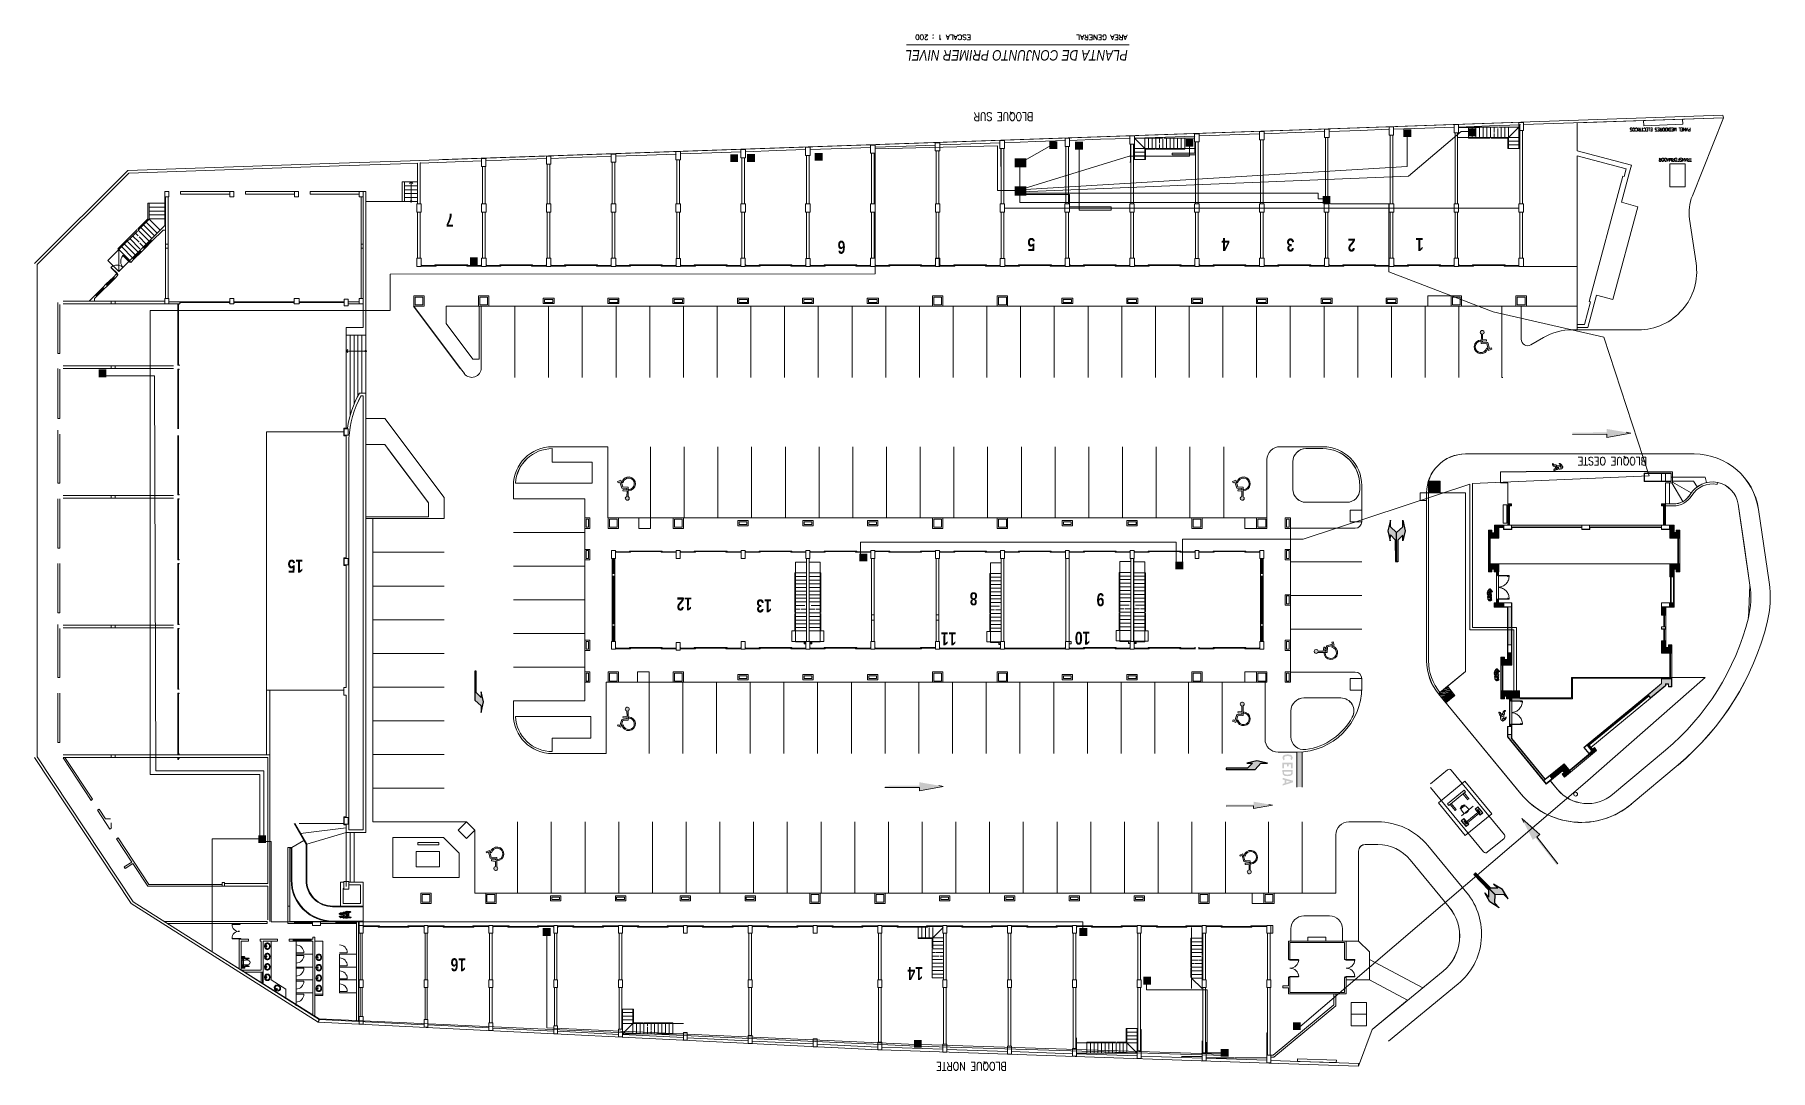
# Model space of a CAD drawing. Header units: inches. Extents: x -35 to 98, y -34 to 46.
import ezdxf
from ezdxf.enums import TextEntityAlignment as Align

# ---------------------------------------------------------------- set-up
doc = ezdxf.new("R2010")
doc.units = ezdxf.units.IN
doc.header["$MEASUREMENT"] = 0
doc.linetypes.add('PE-bloque Oeste-plantas$0$HIDDEN', pattern=[9.525, 6.35, -3.175])
doc.layers.add('back_bone', color=30, linetype='Continuous', lineweight=9)
doc.layers.add('Estructura', color=8, linetype='Continuous', lineweight=9)
for name, color, linetype in [('MUROS RETENCION', 3, 'Continuous'), ('PE-bloque Oeste-plantas$0$PERSONAS', 9, 'Continuous'), ('Piso', 7, 'Continuous'), ('RACK01', 7, 'Continuous'), ('SENALES BLANCAS', 8, 'Continuous')]:
    doc.layers.add(name, color=color, linetype=linetype)
doc.styles.add('DE015', font='')
doc.styles.add('ROMANS', font='romans.shx', dxfattribs={"width": 0.85})
doc.styles.add('STYLE3', font='impact.ttf', dxfattribs={"height": 0.006})
doc.styles.get('DE015').set_extended_font_data('Arial Narrow', italic=True)

msp = doc.modelspace()

# ---------------------------------------------------------------- texts
at = {"layer": 'Estructura', "color": 4, "style": 'ROMANS'}
for s, p in [('ESCALA 1 : 200', (36.76, 46.4)), ('AREA GENERAL', (48.82, 46.4))]:
    msp.add_text(s, height=0.4, rotation=180, dxfattribs=at).set_placement(p)
at = {"layer": 'Estructura'}
for s, height, rotation, style, p in [('PLANTA DE CONJUNTO PRIMER NIVEL', 0.8, 180, 'DE015', (48.85, 45.21)), ('7', 1, 179.678, 'STYLE3', (-3.12, 32.59)), ('5', 1, 179.678, 'STYLE3', (41.72, 30.71)), ('4', 1, 179.678, 'STYLE3', (56.7, 30.71)), ('3', 1, 179.678, 'STYLE3', (61.7, 30.67)), ('2', 1, 179.678, 'STYLE3', (66.41, 30.67)), ('1', 1, 179.678, 'STYLE3', (71.66, 30.71)), ('15', 1, 179.678, 'STYLE3', (-14.73, 5.88)), ('16', 1, 179.678, 'STYLE3', (-2.17, -24.87)), ('14', 1, 179.678, 'STYLE3', (33.07, -25.55))]:
    msp.add_text(s, height=height, rotation=rotation, dxfattribs=dict(at, style=style)).set_placement(p)
at = {"layer": 'Estructura', "color": 3, "style": 'ROMANS', "width": 0.85}
for s, height, p in [('BLOQUE SUR', 0.625, (39.27, 40.08)), ('PANEL MEDIDORES ELECTRICOS', 0.25, (89.92, 39.08)), ('BLOQUE OESTE', 0.625, (86.22, 13.5)), ('BLOQUE NORTE', 0.625, (36.8, -33.2))]:
    msp.add_text(s, height=height, rotation=180, dxfattribs=at).set_placement(p, align=Align.MIDDLE_CENTER)
msp.add_text('TRANSFORMADOR', height=0.25, rotation=180, dxfattribs=at).set_placement((92.34, 36.88))
at = {"layer": 'Estructura', "color": 251, "true_color": 0x636466, "style": 'STYLE3'}
for s, p in [('6', (27.08, 30.5)), ('12', (15.26, 2.97)), ('13', (21.41, 2.82)), ('8', (37.27, 3.37)), ('9', (47.05, 3.3)), ('11', (35.64, 0.28)), ('10', (45.97, 0.33))]:
    msp.add_text(s, height=1, rotation=179.678, dxfattribs=at).set_placement(p)

# ---------------------------------------------------------------- blocks, each defined once
blk = doc.blocks.new('MINUSV')
for p, q in [((-6.2, 8.8), (3.8, 8.8)), ((2.9, 7.7), (-6.2, 7.7)), ((6.5, 9.8), (-5.4, 9.8)), ((-5, 9.5), (-5, 8.9)), ((-2.8, 6.8), (-2.8, 5.7)), ((1.5, 6.8), (-2.8, 6.8)), ((-2.8, 5.7), (1.5, 5.7)), ((1.5, 5.7), (1.5, 6.8)), ((1.5, 5.9), (2.8, 5.9)), ((1.6, 6.5), (2.7, 6.5)), ((1.9, -1.9), (2.3, 2.2)), ((2.6, 0.1), (2.1, -1.6)), ((2.3, 2.2), (3.2, 4.5)), ((4.1, 1.2), (2.6, 0.1)), ((3.5, 8.4), (3, 6.8)), ((3, 6.8), (3.5, 4)), ((3.7, 3.8), (3.4, 2.5)), ((3.4, 2.5), (3.8, 1)), ((5.7, 9.5), (3.5, 8.4)), ((6.2, 1.3), (4.1, 1.2)), ((7.4, 9.7), (5.7, 9.5)), ((7.3, 0.7), (6.2, 1.3)), ((6.5, -0.5), (7, 0.2)), ((7, 0.2), (6.9, 0.7)), ((7.3, 7.2), (8.8, 8.4)), ((9.2, -1), (7.3, 0.7)), ((8.7, 10.8), (7.4, 9.7)), ((7.4, 9.7), (8.2, 9.4)), ((7.7, 6.6), (7.4, 7)), ((8.4, 4.2), (7.4, 5.1)), ((7.6, 4.9), (8, 5.8)), ((8, 5.8), (7.7, 6.6)), ((22, 6.9), (8, 6.9)), ((8.2, 9.4), (8.7, 8.8)), ((15.9, 7.7), (8.4, 7.7)), ((8.4, 5.7), (19.3, 5.7)), ((8.9, 3.4), (8.4, 4.2)), ((9.7, 11), (8.7, 10.8)), ((8.7, 8.8), (8.8, 8.4)), ((8.7, 8.6), (10, 8.4)), ((9.2, 2.5), (8.9, 3.4)), ((9.1, 3.3), (10.6, 3.4)), ((10.4, 2.1), (9.3, 2.6)), ((11.6, 10.6), (9.7, 11)), ((10, 8.4), (11.4, 8.8)), ((11.3, 0.7), (10.4, 2.1)), ((10.7, 3.4), (12.2, 3.1)), ((11.1, 9.7), (11.8, 10.1)), ((11.3, 9.4), (11.1, 9.7)), ((11.9, 9.4), (11.3, 9.4)), ((11.3, 8.8), (15.9, 8.8)), ((11.8, -1.7), (11.3, 0.7)), ((11.8, 10.1), (11.6, 10.6)), ((11.7, 3.2), (13.4, 3.8)), ((15.3, 9.8), (11.9, 9.8)), ((12, 8.8), (11.9, 9.4)), ((13.4, 3.8), (18.4, 4.1)), ((14.7, 8.8), (14.7, 9.5)), ((18.4, 4.1), (19, 4.3)), ((22, 9.2), (18.8, 9)), ((18.8, 7.9), (22, 8.1)), ((22.2, 0.5), (18.8, -0.8)), ((18.9, 4.4), (18.9, 5.7)), ((19, 4.3), (23.1, 4.3)), ((19.5, 6.6), (19.3, 6.9)), ((19.3, 5.7), (19.5, 6.1)), ((19.5, 6.1), (19.5, 6.6)), ((19.5, 6.2), (31, 6.2)), ((23.2, 9.5), (20.4, 9.4)), ((24.6, 0.3), (21.9, 0.5)), ((22, 6.9), (22, 9.5)), ((22, 6.9), (23.2, 6.5)), ((23.1, 4.3), (30.3, 4.3)), ((23.2, 6.2), (23.2, 9.5)), ((23.4, 9.2), (23.2, 9.2)), ((23.2, 8.1), (23.4, 8.1)), ((31.1, 6.9), (23.2, 6.9)), ((23.3, 2.9), (23.5, 2.4)), ((26.9, 0.3), (24.6, 0.3)), ((28.3, 0.7), (26.9, 0.3)), ((29.8, -0.1), (27.4, 0.3)), ((32.1, 0.2), (29.8, -0.1)), ((30.3, 4.3), (31.8, 4.4)), ((31, 6.9), (30.9, 6.2)), ((30.9, 6.2), (31, 5.9)), ((31.5, 7.2), (31, 6.9)), ((31, 5.9), (31.6, 5.8)), ((33.9, 7.1), (31.5, 7.2)), ((33.9, 5.7), (31.6, 5.8)), ((31.6, 5.7), (31.6, 4.6)), ((31.8, 4.4), (34.6, 4.1)), ((34.3, 1.1), (32.1, 0.2)), ((35.3, 7.2), (33.4, 7.2)), ((35.2, 1), (33.8, 0.9)), ((33.9, 5.7), (33.9, 7)), ((35.7, 2), (34.3, 1.1)), ((36.6, 1), (34.5, 1.1)), ((34.6, 4.1), (36.2, 2.8)), ((35, 4.1), (35.4, 4.4)), ((35.3, 7.2), (35.2, 4.8)), ((35.4, 4.4), (37.4, 4.5)), ((36.2, 2.8), (35.7, 2)), ((38.8, 1.7), (36.6, 1)), ((37.4, 4.5), (39.6, 3.9)), ((39.6, 2.3), (38.8, 1.7)), ((39.6, 3.9), (40.1, 3.4)), ((40.1, 3), (39.6, 2.3)), ((40.1, 3.4), (40.1, 3)), ((-6.1, -12.1), (3.5, -12.1)), ((3.1, -13.3), (-6.1, -13.3)), ((3.2, -14.5), (-5.5, -14.5)), ((-5.1, -14.3), (-5.1, -13.3)), ((1.5, -10), (-2.8, -10)), ((-2.8, -10), (-2.8, -11.1)), ((-2.8, -11.1), (1.5, -11.1)), ((1.5, -11.1), (1.5, -10)), ((1.5, -10.8), (4, -10.8)), ((1.6, -10.2), (4.2, -10.2)), ((2.1, -4.9), (1.9, -1.9)), ((2.1, -1.6), (2.1, -2.7)), ((2.1, -2.7), (2.3, -3.3)), ((2.6, -7.8), (2.1, -4.9)), ((2.3, -3.3), (2.3, -4)), ((2.3, -4), (3, -4.7)), ((3.3, -10.2), (2.6, -7.8)), ((2.9, -4.5), (3.5, -4.3)), ((3, -4.7), (3.5, -5.3)), ((3.3, -13.8), (4.5, -10.3)), ((3.6, -14.6), (3.3, -13.8)), ((3.5, -5.3), (4.5, -5.3)), ((4.3, -15), (3.6, -14.6)), ((3.9, -6.9), (4.3, -5.5)), ((4.1, -8.5), (3.9, -6.9)), ((6.5, -0.5), (4, -1)), ((4.8, -10), (4.1, -8.5)), ((7.5, -15.6), (4.3, -15)), ((4.5, -5.3), (6, -5.1)), ((4.5, -10.3), (4.8, -10)), ((6, -4.3), (4.7, -5.2)), ((5.1, -3), (5.4, -2.2)), ((5.4, -2.2), (5.6, -1.7)), ((6, -5.1), (7.5, -4.2)), ((7.5, -1.8), (6.5, -0.5)), ((7.1, -2.3), (7.1, -1.3)), ((7.8, -2.8), (7.5, -1.8)), ((7.5, -4.2), (7.7, -3.7)), ((9, -13.7), (7.5, -12.7)), ((8.1, -15.5), (7.5, -15.6)), ((7.6, -12.7), (8.3, -10.7)), ((7.7, -3.7), (7.8, -2.8)), ((7.7, -3.9), (8.5, -3.2)), ((7.7, -10.2), (8.6, -9.6)), ((8.1, -15.4), (8.6, -15)), ((9.5, -16.2), (8.1, -15.5)), ((8.2, -12.1), (16.1, -12.1)), ((8.3, -10.7), (8.3, -9.8)), ((8.5, -3.2), (9, -2.5)), ((22, -11), (8.5, -11)), ((8.6, -9.6), (9.3, -8.7)), ((8.6, -15), (9, -13.7)), ((16.1, -13.3), (8.7, -13.3)), ((8.8, -9.8), (19.3, -9.8)), ((9, -2.5), (9.3, -1.8)), ((9, -13.9), (10.5, -13.9)), ((9.3, -1.8), (9.2, -1)), ((9.3, -8.7), (9.8, -7.7)), ((11.2, -8.3), (9.4, -8.7)), ((11.1, -16), (9.5, -16.2)), ((9.8, -7.7), (10.1, -6.9)), ((10, -7.3), (11.3, -5)), ((10.5, -13.9), (11.8, -14.4)), ((12, -15.2), (11.1, -16)), ((12.3, -8.1), (11.2, -8.3)), ((11.3, -5), (11.8, -3.3)), ((12.4, -15), (11.3, -15.2)), ((11.3, -15.2), (11.3, -15.6)), ((11.8, -3.3), (11.8, -1.7)), ((11.8, -14.4), (12.5, -14.4)), ((12.4, -15), (12.7, -14.9)), ((14.2, -8.1), (12.5, -8)), ((12.5, -14.4), (12.7, -14.9)), ((15.2, -14.5), (12.9, -14.5)), ((13.1, -0.7), (13.5, -1.6)), ((13.1, -8), (13.4, -7.4)), ((13.7, -2.7), (13.2, -3.2)), ((13.4, -7.4), (13.3, -7.1)), ((15.7, -1.7), (13.8, -2.2)), ((13.8, -2.5), (20.8, -3.4)), ((18.9, -7.8), (14.2, -8.1)), ((14.7, -14.3), (14.7, -13.3)), ((18.8, -0.8), (15.7, -1.7)), ((18.7, -12.2), (21.9, -12.2)), ((22, -13.3), (18.7, -13.3)), ((18.9, -3), (18.9, -1)), ((19.4, -7.4), (18.9, -7.8)), ((19.9, -8), (18.9, -7.7)), ((19, -9.7), (18.9, -7.9)), ((19.3, -9.8), (19.5, -10.1)), ((19.5, -10.6), (19.3, -11)), ((19.5, -10.1), (19.5, -10.6)), ((19.5, -10.3), (31, -10.3)), ((21.1, -7.8), (19.9, -8)), ((23.2, -13.6), (20.4, -13.6)), ((20.8, -3.4), (22.8, -3.5)), ((22.9, -8.4), (20.9, -7.7)), ((22, -11), (23.2, -10.6)), ((22, -11), (22, -13.6)), ((22.8, -3.5), (24.1, -3.9)), ((24.2, -8.7), (22.9, -8.4)), ((23.2, -10.3), (23.2, -13.6)), ((31.1, -11), (23.2, -11)), ((23.2, -12.2), (23.3, -12.2)), ((23.3, -13.3), (23.2, -13.3)), ((24.1, -3.9), (28.7, -4.2)), ((24.1, -3.9), (24.2, -4.1)), ((26, -8.9), (24.2, -8.7)), ((30.4, -8.4), (26, -8.9)), ((30.7, -9.6), (27, -8.9)), ((28.7, -4.2), (31.1, -4.5)), ((31.1, -9.4), (30.7, -9.6)), ((31.1, -10), (31, -10.5)), ((31, -10.5), (31.2, -11)), ((31.1, -4.5), (32.1, -4.8)), ((32.3, -8.9), (31.1, -9.4)), ((31.6, -9.8), (31.1, -10)), ((31.2, -11), (33.7, -11)), ((34, -9.8), (31.6, -9.8)), ((33.5, -4.5), (31.7, -4.7)), ((31.7, -9.2), (31.7, -9.7)), ((32.1, -4.8), (34.5, -5.9)), ((33.7, -8.2), (32.3, -8.9)), ((34.2, -9), (32.9, -8.8)), ((34.8, -4.5), (33.5, -4.5)), ((35.3, -7.1), (33.7, -8.2)), ((33.7, -11), (35.5, -11.1)), ((34, -9.8), (34, -11)), ((36, -9.1), (34.2, -9)), ((34.5, -5.8), (35.3, -5.5)), ((34.5, -5.9), (35.3, -7.1)), ((35.1, -4.7), (34.8, -4.5)), ((35.1, -5.5), (35.1, -4.7)), ((35.3, -5.5), (36.4, -5.5)), ((35.5, -11.1), (35.4, -9.1)), ((37.8, -8.9), (36, -9.1)), ((36.4, -5.5), (38.5, -6.2)), ((39, -8.3), (37.8, -8.9)), ((38.5, -6.2), (39.3, -6.8)), ((39.5, -7.4), (39, -8.3)), ((39.3, -6.8), (39.5, -7.4))]:
    blk.add_line(p, q)
for centre, radius, start, end in [((-6.2, 8.2), 0.575, 90, 270), ((15.9, 8.2), 0.575, 270, 90), ((18.8, 8.5), 0.559, 92.66289, 272.66289), ((23.4, 8.7), 0.559, 272.66289, 92.66289), ((-6.1, -12.7), 0.575, 90, 270), ((16.1, -12.7), 0.575, 270, 90), ((18.7, -12.7), 0.559, 90, 270), ((23.3, -12.7), 0.559, 270, 90)]:
    blk.add_arc(centre, radius, start, end)
blk = doc.blocks.new('MINUS')
h = blk.add_hatch(color=252)
edge = h.paths.add_edge_path()
edge.add_line((547.72, 36.92), (548.1, 37.07))
edge.add_line((548.1, 37.07), (548.24, 36.8))
edge.add_line((548.24, 36.8), (548.33, 36.84))
edge.add_line((548.33, 36.84), (548.2, 37.11))
edge.add_line((548.2, 37.11), (548.29, 37.15))
edge.add_line((548.29, 37.15), (548.47, 36.79))
edge.add_line((548.47, 36.79), (548.96, 36.83))
edge.add_line((548.96, 36.83), (548.96, 36.67))
edge.add_line((548.96, 36.67), (549.06, 36.68))
edge.add_line((549.06, 36.68), (549.06, 36.93))
edge.add_line((549.06, 36.93), (548.53, 36.88))
edge.add_line((548.53, 36.88), (548.34, 37.26))
edge.add_line((548.34, 37.26), (547.68, 37))
edge.add_arc((547.58, 36.88), 0.152, 409.6164, 736.5598)
edge = h.paths.add_edge_path()
edge.add_line((548.84, 37.03), (548.87, 36.95))
edge.add_arc((548.59, 37.4), 0.529, 302.591, 561.5973)
edge.add_line((548.1, 37.2), (548.18, 37.24))
edge.add_arc((548.59, 37.4), 0.443, -56.0883, 200.7695, ccw=False)
for points in [[(548.83, 37.03), (548.86, 36.98), (548.87, 36.94, 2.149098), (548.1, 37.19), (548.18, 37.24, -2.097119)], [(547.73, 36.92), (548.1, 37.07), (548.24, 36.79), (548.34, 36.84), (548.21, 37.11), (548.29, 37.14), (548.47, 36.78), (548.95, 36.82), (548.96, 36.67), (549.06, 36.67), (549.06, 36.94), (548.53, 36.89), (548.35, 37.27), (547.68, 37, 6.342635)]]:
    blk.add_lwpolyline(points, format="xyb", close=True)
blk = doc.blocks.new('AMBLAP01')
for points in [[(0.25, -0.3, 0.111984), (0.24, -0.22, 0.103095), (0.18, -0.14, 0.092595), (0.1, -0.1, 0.08633), (0, -0.08, 0.08633), (-0.1, -0.1, 0.092595), (-0.18, -0.14, 0.103095), (-0.24, -0.22, 0.111984), (-0.25, -0.3, 0.111984), (-0.24, -0.38, 0.103095), (-0.18, -0.46, 0.092595), (-0.1, -0.5, 0.08633), (0, -0.52, 0.08633), (0.1, -0.5, 0.092595), (0.18, -0.46, 0.103095), (0.24, -0.38, 0.111984)], [(0.23, -0.3, 0.111984), (0.22, -0.23, 0.103095), (0.17, -0.16, 0.092595), (0.09, -0.12, 0.08633), (0, -0.1, 0.08633), (-0.09, -0.12, 0.092595), (-0.17, -0.16, 0.103095), (-0.22, -0.23, 0.111984), (-0.23, -0.3, 0.111984), (-0.22, -0.37, 0.103095), (-0.17, -0.44, 0.092595), (-0.09, -0.48, 0.08633), (0, -0.5, 0.08633), (0.09, -0.48, 0.092595), (0.17, -0.44, 0.103095), (0.22, -0.37, 0.111984)]]:
    blk.add_lwpolyline(points, format="xyb", close=True)
for points in [[(-0.19, -0.24, 0.100493), (-0.2, -0.3, 0.111984), (-0.19, -0.36, 0.103095), (-0.15, -0.42, 0.092595), (-0.08, -0.46, 0.08633), (0, -0.47, 0.08633), (0.08, -0.46, 0.092595), (0.15, -0.42, 0.103095), (0.19, -0.36, 0.111984), (0.2, -0.3, 0.111984)], [(0.2, -0.3, 0.100493), (0.19, -0.24, 0.103095)]]:
    blk.add_lwpolyline(points, format="xyb")
for centre, radius in [((-0.04, -0.15), 0.01), ((0, -0.24), 0.02), ((0, -0.15), 0.01), ((0.04, -0.15), 0.01)]:
    blk.add_circle(centre, radius)
blk.add_arc((0, -0.76), 0.549, 65.3184, 114.6816)
blk = doc.blocks.new('CHAIR1')
for p, q in [((0.15, 0.25), (0.42, 0.23)), ((0.51, 0.13), (0.51, -0.13)), ((0.53, 0.22), (0.56, 0.24)), ((0.15, -0.25), (0.42, -0.23)), ((0.53, -0.22), (0.56, -0.24))]:
    blk.add_line(p, q)
for centre, radius, start, end in [((0.39, 0), 0.39, 148.407, 211.593), ((0.15, 0.15), 0.103, 85.0303, 148.407), ((0.41, 0.13), 0.103, 0, 85.0303), ((0.2, 0), 0.396, 325.6197, 34.3803), ((0.2, 0), 0.43, 325.6197, 34.3803), ((0.15, -0.15), 0.103, 211.593, 274.9697), ((0.41, -0.13), 0.103, 274.9697, 0)]:
    blk.add_arc(centre, radius, start, end)
blk = doc.blocks.new('PE-bloque Oeste-plantas$0$PP2')
at = {"layer": 'PE-bloque Oeste-plantas$0$PERSONAS'}
for p, q in [((-0.32, 0.56), (-0.3, 0.58)), ((-0.32, 0.56), (-0.32, 0.56)), ((-0.3, 0.6), (-0.28, 0.63)), ((-0.3, 0.58), (-0.3, 0.6)), ((-0.28, 0.66), (-0.27, 0.68)), ((-0.28, 0.63), (-0.28, 0.66)), ((-0.27, 0.68), (-0.26, 0.71)), ((-0.26, 0.71), (-0.25, 0.73)), ((-0.25, 0.76), (-0.24, 0.78)), ((-0.25, 0.73), (-0.25, 0.76)), ((-0.24, 0.78), (-0.21, 0.8)), ((-0.21, 0.8), (-0.2, 0.83)), ((-0.2, 0.83), (-0.18, 0.85)), ((-0.18, 0.85), (-0.16, 0.87)), ((-0.16, 0.87), (-0.15, 0.89)), ((-0.15, 0.89), (-0.14, 0.89)), ((-0.14, 0.89), (-0.13, 0.89)), ((-0.13, 0.89), (-0.11, 0.89)), ((-0.12, 0.68), (-0.09, 0.69)), ((-0.11, 0.89), (-0.1, 0.88)), ((-0.1, 0.88), (-0.09, 0.88)), ((-0.09, 0.88), (-0.08, 0.86)), ((-0.09, 0.69), (-0.06, 0.71)), ((-0.07, 0.68), (-0.09, 0.67)), ((-0.09, 0.67), (-0.09, 0.67)), ((-0.08, 0.86), (-0.07, 0.85)), ((-0.07, 0.85), (-0.07, 0.84)), ((-0.07, 0.84), (-0.06, 0.83)), ((-0.02, 0.62), (-0.07, 0.68)), ((-0.06, 0.83), (-0.05, 0.81)), ((-0.06, 0.76), (-0.06, 0.77)), ((-0.06, 0.71), (-0.06, 0.75)), ((-0.06, 0.74), (-0.06, 0.75)), ((-0.05, 0.65), (-0.06, 0.66)), ((-0.05, 0.81), (-0.04, 0.8)), ((-0.04, 0.8), (-0.02, 0.78)), ((-0.04, 0.37), (-0.04, 0.37)), ((-0.04, 0.37), (-0.03, 0.37)), ((-0.03, 0.35), (-0.04, 0.35)), ((-0.04, 0.35), (-0.04, 0.35)), ((-0.03, 0.71), (-0.03, 0.69)), ((-0.03, 0.7), (-0.03, 0.71)), ((-0.01, 0.7), (-0.03, 0.7)), ((-0.03, 0.69), (-0.02, 0.68)), ((-0.03, 0.57), (-0.01, 0.64)), ((-0.03, 0.37), (-0.03, 0.37)), ((-0.03, 0.37), (-0.03, 0.37)), ((-0.03, 0.37), (-0.03, 0.37)), ((-0.03, 0.37), (-0.03, 0.37)), ((-0.03, 0.37), (-0.03, 0.36)), ((-0.03, 0.36), (-0.03, 0.36)), ((-0.03, 0.36), (-0.03, 0.36)), ((-0.03, 0.36), (-0.03, 0.36)), ((-0.03, 0.36), (-0.03, 0.36)), ((-0.03, 0.36), (-0.03, 0.36)), ((-0.03, 0.36), (-0.03, 0.35)), ((-0.03, 0.35), (-0.03, 0.35)), ((-0.02, 0.78), (0, 0.77)), ((-0.02, 0.68), (-0.02, 0.67)), ((-0.02, 0.67), (-0.01, 0.66)), ((0, 0.69), (-0.01, 0.7)), ((-0.01, 0.66), (-0.01, 0.64)), ((0, 0.77), (0.01, 0.75)), ((0, 0.69), (0, 0.69)), ((0.01, 0.69), (0, 0.69)), ((0.01, 0.75), (0.02, 0.74)), ((0.02, 0.72), (0.01, 0.7)), ((0.01, 0.7), (0.01, 0.69)), ((0.01, 0.66), (0.01, 0.67)), ((0.02, 0.74), (0.02, 0.73)), ((0.02, 0.73), (0.02, 0.72)), ((0.02, 0.71), (0.03, 0.7)), ((0.03, 0.7), (0.04, 0.7)), ((0.04, 0.64), (0.03, 0.64)), ((0.04, 0.7), (0.05, 0.69)), ((0.05, 0.66), (0.04, 0.65)), ((0.04, 0.65), (0.04, 0.64)), ((0.04, 0.64), (0.04, 0.64)), ((0.05, 0.69), (0.05, 0.68)), ((0.05, 0.68), (0.05, 0.67)), ((0.05, 0.67), (0.05, 0.66))]:
    blk.add_line(p, q, dxfattribs=at)
for points in [[(-0.26, 0.32), (-0.23, 0.42), (-0.27, 0.42), (-0.29, 0.43), (-0.31, 0.48), (-0.31, 0.53), (-0.32, 0.55)], [(-0.31, 0.55), (-0.31, 0.53), (-0.31, 0.52), (-0.31, 0.49), (-0.31, 0.48), (-0.29, 0.43), (-0.27, 0.42), (-0.25, 0.42), (-0.25, 0.42), (-0.23, 0.42)], [(-0.18, 0.74), (-0.18, 0.73), (-0.18, 0.71), (-0.18, 0.69), (-0.18, 0.68), (-0.18, 0.66), (-0.17, 0.65), (-0.17, 0.64), (-0.17, 0.63), (-0.15, 0.62), (-0.15, 0.61), (-0.14, 0.6), (-0.13, 0.59), (-0.11, 0.59), (-0.1, 0.58), (-0.08, 0.58), (-0.07, 0.58), (-0.05, 0.57), (-0.05, 0.57), (-0.05, 0.57), (-0.05, 0.55), (-0.05, 0.54), (-0.06, 0.54), (-0.07, 0.54), (-0.08, 0.54), (-0.09, 0.54), (-0.08, 0.53), (-0.08, 0.53), (-0.1, 0.53), (-0.12, 0.53), (-0.13, 0.53), (-0.14, 0.52), (-0.15, 0.52), (-0.16, 0.52), (-0.17, 0.52), (-0.18, 0.52), (-0.18, 0.53), (-0.18, 0.54), (-0.19, 0.55), (-0.19, 0.56), (-0.2, 0.57), (-0.2, 0.57), (-0.22, 0.57), (-0.22, 0.58), (-0.24, 0.58), (-0.25, 0.58), (-0.26, 0.58), (-0.28, 0.58), (-0.29, 0.58), (-0.29, 0.58), (-0.3, 0.58)], [(-0.28, 0.24), (-0.28, 0.24), (-0.28, 0.24), (-0.28, 0.23), (-0.28, 0.23), (-0.28, 0.23), (-0.28, 0.23), (-0.28, 0.23), (-0.28, 0.24), (-0.28, 0.24), (-0.28, 0.24), (-0.27, 0.24), (-0.27, 0.25), (-0.27, 0.25), (-0.27, 0.25), (-0.27, 0.26), (-0.27, 0.26), (-0.27, 0.27), (-0.27, 0.27), (-0.27, 0.27), (-0.27, 0.28), (-0.27, 0.28), (-0.27, 0.28), (-0.27, 0.28), (-0.27, 0.28), (-0.27, 0.29), (-0.27, 0.29), (-0.27, 0.29), (-0.26, 0.29), (-0.26, 0.29), (-0.26, 0.29), (-0.26, 0.3), (-0.26, 0.3), (-0.26, 0.3), (-0.26, 0.3), (-0.26, 0.3), (-0.26, 0.3), (-0.26, 0.31), (-0.26, 0.31), (-0.26, 0.31), (-0.26, 0.31), (-0.26, 0.31), (-0.26, 0.32), (-0.26, 0.32), (-0.26, 0.32), (-0.26, 0.32), (-0.26, 0.32), (-0.26, 0.33), (-0.26, 0.33), (-0.26, 0.33), (-0.26, 0.33), (-0.25, 0.33), (-0.25, 0.34), (-0.25, 0.34), (-0.25, 0.34), (-0.25, 0.34), (-0.25, 0.35), (-0.25, 0.35), (-0.25, 0.35), (-0.25, 0.35), (-0.25, 0.35), (-0.25, 0.35), (-0.25, 0.36), (-0.25, 0.36), (-0.25, 0.36), (-0.25, 0.36), (-0.25, 0.36), (-0.25, 0.37), (-0.25, 0.37), (-0.25, 0.37), (-0.25, 0.37), (-0.25, 0.37), (-0.25, 0.38), (-0.24, 0.38), (-0.24, 0.38), (-0.24, 0.38), (-0.24, 0.38), (-0.24, 0.38), (-0.24, 0.39), (-0.24, 0.39), (-0.24, 0.39), (-0.24, 0.39), (-0.24, 0.39), (-0.24, 0.39), (-0.24, 0.4), (-0.24, 0.4), (-0.24, 0.4), (-0.24, 0.4), (-0.23, 0.4), (-0.23, 0.41), (-0.23, 0.41), (-0.23, 0.41), (-0.23, 0.41), (-0.23, 0.41), (-0.23, 0.41), (-0.23, 0.41), (-0.23, 0.42), (-0.23, 0.42), (-0.23, 0.42), (-0.23, 0.42), (-0.23, 0.42), (-0.23, 0.42), (-0.23, 0.42), (-0.23, 0.42), (-0.23, 0.42), (-0.23, 0.42), (-0.23, 0.43), (-0.23, 0.43), (-0.23, 0.43), (-0.23, 0.43), (-0.23, 0.43), (-0.22, 0.43), (-0.22, 0.43), (-0.22, 0.44), (-0.22, 0.44), (-0.22, 0.44), (-0.22, 0.44), (-0.22, 0.44), (-0.22, 0.44), (-0.22, 0.45), (-0.22, 0.45), (-0.22, 0.45), (-0.22, 0.45), (-0.22, 0.45), (-0.22, 0.45), (-0.22, 0.45), (-0.21, 0.45), (-0.21, 0.45), (-0.21, 0.45), (-0.21, 0.45), (-0.21, 0.46), (-0.21, 0.46), (-0.21, 0.46), (-0.21, 0.46), (-0.21, 0.46), (-0.2, 0.46), (-0.2, 0.46), (-0.2, 0.46), (-0.2, 0.46), (-0.2, 0.46), (-0.2, 0.47), (-0.2, 0.47), (-0.19, 0.47), (-0.19, 0.47), (-0.19, 0.47), (-0.19, 0.47), (-0.19, 0.47), (-0.19, 0.47), (-0.19, 0.47), (-0.18, 0.47), (-0.18, 0.47), (-0.18, 0.47), (-0.18, 0.47), (-0.18, 0.47), (-0.18, 0.47), (-0.18, 0.47), (-0.17, 0.47), (-0.17, 0.47), (-0.17, 0.47), (-0.17, 0.47), (-0.17, 0.47), (-0.17, 0.47), (-0.17, 0.47), (-0.17, 0.47), (-0.16, 0.47), (-0.16, 0.47), (-0.16, 0.47), (-0.16, 0.47), (-0.16, 0.47), (-0.16, 0.47), (-0.16, 0.47), (-0.16, 0.47), (-0.16, 0.47), (-0.16, 0.47), (-0.15, 0.47), (-0.15, 0.47), (-0.15, 0.47), (-0.15, 0.47), (-0.15, 0.47), (-0.15, 0.47), (-0.15, 0.47), (-0.15, 0.47), (-0.15, 0.47), (-0.15, 0.47), (-0.15, 0.46), (-0.15, 0.46), (-0.14, 0.46), (-0.14, 0.46), (-0.14, 0.46), (-0.14, 0.46), (-0.14, 0.46), (-0.14, 0.46), (-0.14, 0.45), (-0.14, 0.45)], [(-0.28, 0.23), (-0.27, 0.22), (-0.27, 0.2), (-0.27, 0.18), (-0.27, 0.16), (-0.27, 0.15), (-0.27, 0.13), (-0.27, 0.12), (-0.27, 0.1), (-0.27, 0.09), (-0.26, 0.07), (-0.26, 0.06), (-0.25, 0.05), (-0.24, 0.04), (-0.23, 0.03), (-0.2, 0), (-0.17, 0), (-0.15, -0.01), (-0.13, -0.01), (-0.12, -0.01), (-0.11, -0.01), (-0.11, -0.02)], [(-0.18, 0.41), (-0.18, 0.41), (-0.18, 0.41), (-0.18, 0.41), (-0.19, 0.41), (-0.19, 0.41), (-0.19, 0.41), (-0.19, 0.41), (-0.2, 0.41), (-0.2, 0.41), (-0.2, 0.41), (-0.2, 0.41), (-0.21, 0.41), (-0.21, 0.41), (-0.21, 0.41), (-0.21, 0.41), (-0.21, 0.4), (-0.21, 0.4), (-0.21, 0.4), (-0.21, 0.4), (-0.21, 0.4), (-0.21, 0.4), (-0.21, 0.39), (-0.21, 0.39), (-0.21, 0.39), (-0.21, 0.39), (-0.22, 0.39), (-0.22, 0.39), (-0.22, 0.38), (-0.22, 0.38), (-0.22, 0.38), (-0.22, 0.38), (-0.22, 0.38), (-0.22, 0.38), (-0.22, 0.37), (-0.22, 0.37), (-0.22, 0.37), (-0.22, 0.37), (-0.22, 0.37), (-0.22, 0.37), (-0.22, 0.36), (-0.22, 0.36), (-0.22, 0.36), (-0.22, 0.36), (-0.22, 0.36), (-0.22, 0.35), (-0.22, 0.35), (-0.22, 0.35), (-0.22, 0.35), (-0.22, 0.35), (-0.22, 0.35), (-0.22, 0.35), (-0.22, 0.34), (-0.22, 0.34), (-0.22, 0.34), (-0.22, 0.34), (-0.23, 0.34), (-0.23, 0.33), (-0.23, 0.33), (-0.23, 0.33), (-0.23, 0.33), (-0.23, 0.33), (-0.23, 0.32), (-0.23, 0.32), (-0.23, 0.32), (-0.23, 0.32), (-0.23, 0.32), (-0.23, 0.32), (-0.23, 0.31), (-0.23, 0.31), (-0.23, 0.31), (-0.23, 0.31), (-0.23, 0.31), (-0.23, 0.31), (-0.23, 0.3), (-0.23, 0.3), (-0.23, 0.3), (-0.23, 0.3), (-0.22, 0.3), (-0.22, 0.3), (-0.22, 0.29), (-0.22, 0.29), (-0.22, 0.29), (-0.22, 0.29), (-0.22, 0.29), (-0.22, 0.29), (-0.22, 0.28), (-0.22, 0.28), (-0.22, 0.28), (-0.22, 0.28), (-0.21, 0.28), (-0.21, 0.28), (-0.21, 0.28), (-0.21, 0.27), (-0.21, 0.27), (-0.21, 0.27), (-0.21, 0.27), (-0.2, 0.27), (-0.2, 0.26), (-0.2, 0.26), (-0.2, 0.26), (-0.2, 0.26), (-0.19, 0.26), (-0.19, 0.26), (-0.19, 0.26), (-0.19, 0.26), (-0.18, 0.25), (-0.18, 0.25), (-0.18, 0.25), (-0.18, 0.25), (-0.18, 0.25), (-0.17, 0.25), (-0.17, 0.25), (-0.17, 0.25), (-0.17, 0.25), (-0.17, 0.25), (-0.17, 0.25), (-0.17, 0.25), (-0.16, 0.25), (-0.16, 0.24), (-0.16, 0.24), (-0.16, 0.24), (-0.16, 0.24), (-0.15, 0.24), (-0.15, 0.24), (-0.15, 0.24), (-0.15, 0.24), (-0.15, 0.24), (-0.15, 0.24), (-0.14, 0.24), (-0.14, 0.23), (-0.14, 0.23), (-0.14, 0.23), (-0.14, 0.23), (-0.14, 0.23), (-0.13, 0.23), (-0.13, 0.23), (-0.13, 0.22), (-0.13, 0.22), (-0.13, 0.22), (-0.13, 0.22), (-0.13, 0.22), (-0.13, 0.22), (-0.12, 0.22), (-0.12, 0.22), (-0.12, 0.22), (-0.12, 0.22), (-0.12, 0.21), (-0.12, 0.21), (-0.11, 0.21), (-0.11, 0.21), (-0.11, 0.21), (-0.11, 0.21), (-0.1, 0.21), (-0.1, 0.21), (-0.1, 0.21), (-0.1, 0.21), (-0.1, 0.21), (-0.1, 0.21), (-0.09, 0.21), (-0.09, 0.21), (-0.09, 0.21), (-0.09, 0.21), (-0.09, 0.21), (-0.09, 0.21), (-0.09, 0.21), (-0.09, 0.21), (-0.09, 0.21), (-0.08, 0.2), (-0.08, 0.2), (-0.08, 0.2), (-0.08, 0.2), (-0.07, 0.2), (-0.07, 0.2), (-0.06, 0.2), (-0.06, 0.2), (-0.05, 0.2), (-0.05, 0.2), (-0.04, 0.2), (-0.04, 0.2), (-0.03, 0.2), (-0.03, 0.2), (-0.03, 0.19), (-0.03, 0.19), (-0.03, 0.19), (-0.02, 0.19), (-0.02, 0.19), (-0.02, 0.18), (-0.02, 0.18), (-0.02, 0.18), (-0.02, 0.18), (-0.02, 0.18), (-0.02, 0.17), (-0.02, 0.17), (-0.02, 0.17), (-0.02, 0.17), (-0.02, 0.17), (-0.02, 0.16), (-0.02, 0.16), (-0.02, 0.16), (-0.02, 0.16), (-0.02, 0.16), (-0.02, 0.15), (-0.02, 0.15), (-0.02, 0.15), (-0.02, 0.15), (-0.02, 0.14), (-0.02, 0.14), (-0.02, 0.14), (-0.02, 0.14), (-0.02, 0.14), (-0.02, 0.13), (-0.02, 0.13), (-0.02, 0.13), (-0.02, 0.13), (-0.02, 0.13), (-0.02, 0.13), (-0.02, 0.12), (-0.02, 0.12), (-0.02, 0.12), (-0.02, 0.12), (-0.02, 0.12), (-0.02, 0.12), (-0.02, 0.11), (-0.02, 0.11), (-0.02, 0.11), (-0.02, 0.11), (-0.02, 0.11), (-0.02, 0.11), (-0.02, 0.1), (-0.03, 0.1), (-0.03, 0.1), (-0.03, 0.1), (-0.03, 0.09), (-0.03, 0.09), (-0.03, 0.09), (-0.03, 0.09), (-0.03, 0.09), (-0.03, 0.09), (-0.03, 0.09), (-0.03, 0.08), (-0.03, 0.08), (-0.03, 0.08), (-0.03, 0.08), (-0.03, 0.08), (-0.03, 0.08), (-0.03, 0.08), (-0.03, 0.08), (-0.02, 0.08), (-0.02, 0.08), (-0.02, 0.08), (-0.02, 0.08), (-0.02, 0.08), (-0.02, 0.07), (-0.01, 0.07), (-0.01, 0.07), (-0.01, 0.07), (-0.01, 0.07), (-0.01, 0.07), (-0.01, 0.07), (-0.01, 0.06), (-0.01, 0.06), (-0.01, 0.06), (-0.01, 0.06), (-0.01, 0.06), (-0.01, 0.05), (-0.01, 0.05), (0, 0.05), (0, 0.05), (0, 0.05), (0, 0.04), (0, 0.04), (0, 0.04), (0, 0.04), (0, 0.03), (0, 0.03), (0, 0.03), (0, 0.03), (0, 0.03), (0, 0.03), (0, 0.02), (0, 0.02), (0, 0.02), (0, 0.02), (0, 0.02), (0, 0.02), (0, 0.01), (-0.01, 0.01), (-0.01, 0.01), (-0.01, 0.01), (-0.01, 0.01), (-0.01, 0.01), (-0.01, 0), (-0.01, 0), (-0.01, 0), (-0.01, 0), (-0.02, 0), (-0.02, 0), (-0.02, -0.01), (-0.02, -0.01), (-0.02, -0.01), (-0.02, -0.01), (-0.02, -0.01), (-0.03, -0.01), (-0.03, -0.01), (-0.03, -0.01), (-0.03, -0.02), (-0.03, -0.02), (-0.03, -0.02), (-0.03, -0.02), (-0.04, -0.02), (-0.04, -0.02), (-0.04, -0.02), (-0.04, -0.02), (-0.05, -0.02), (-0.05, -0.02), (-0.05, -0.03), (-0.05, -0.03), (-0.06, -0.03), (-0.06, -0.03), (-0.06, -0.03), (-0.07, -0.03), (-0.07, -0.03), (-0.07, -0.03), (-0.08, -0.03), (-0.08, -0.03), (-0.08, -0.03), (-0.08, -0.03), (-0.08, -0.03), (-0.08, -0.03), (-0.09, -0.03), (-0.09, -0.03), (-0.09, -0.03), (-0.09, -0.03), (-0.09, -0.03), (-0.09, -0.03), (-0.09, -0.03), (-0.1, -0.03), (-0.1, -0.03), (-0.1, -0.03), (-0.1, -0.03), (-0.1, -0.02), (-0.1, -0.02), (-0.1, -0.02), (-0.1, -0.02), (-0.1, -0.02), (-0.1, -0.02), (-0.11, -0.02), (-0.11, -0.02), (-0.11, -0.02), (-0.11, -0.02), (-0.11, -0.02), (-0.11, -0.02), (-0.11, -0.02)], [(-0.08, 0.2), (-0.09, 0.16), (-0.1, 0.14), (-0.1, 0.12), (-0.11, 0.08), (-0.11, 0.08), (-0.12, 0.07), (-0.13, 0.06), (-0.15, 0.06), (-0.16, 0.05), (-0.18, 0.04), (-0.19, 0.04), (-0.2, 0.03), (-0.21, 0.02), (-0.21, 0.02)], [(-0.06, 0.77), (-0.09, 0.82), (-0.11, 0.84), (-0.14, 0.85), (-0.17, 0.84), (-0.19, 0.81), (-0.2, 0.78), (-0.19, 0.75), (-0.18, 0.73), (-0.16, 0.71), (-0.14, 0.7), (-0.12, 0.69), (-0.09, 0.69), (-0.08, 0.7), (-0.07, 0.71), (-0.06, 0.76)], [(-0.19, 0.37), (-0.19, 0.38), (-0.19, 0.39), (-0.19, 0.4), (-0.18, 0.4), (-0.18, 0.41)], [(-0.19, 0.37), (-0.19, 0.37), (-0.19, 0.36), (-0.19, 0.36), (-0.19, 0.36), (-0.19, 0.35), (-0.19, 0.35), (-0.19, 0.35), (-0.18, 0.35), (-0.18, 0.34), (-0.18, 0.34), (-0.18, 0.34), (-0.18, 0.34), (-0.18, 0.34), (-0.18, 0.33), (-0.18, 0.33), (-0.18, 0.33), (-0.18, 0.33), (-0.18, 0.33), (-0.18, 0.33), (-0.18, 0.32), (-0.18, 0.32), (-0.18, 0.32), (-0.18, 0.32), (-0.18, 0.32), (-0.18, 0.32), (-0.17, 0.31), (-0.17, 0.31), (-0.17, 0.31), (-0.17, 0.31), (-0.17, 0.31), (-0.17, 0.31), (-0.17, 0.3), (-0.16, 0.3), (-0.16, 0.3), (-0.16, 0.3), (-0.16, 0.3), (-0.16, 0.3), (-0.15, 0.3), (-0.15, 0.3), (-0.15, 0.29), (-0.15, 0.29), (-0.14, 0.29), (-0.14, 0.29), (-0.14, 0.29), (-0.14, 0.29), (-0.13, 0.29), (-0.13, 0.29), (-0.13, 0.29), (-0.13, 0.29), (-0.12, 0.29), (-0.12, 0.29), (-0.12, 0.29), (-0.12, 0.29), (-0.11, 0.29), (-0.11, 0.29), (-0.11, 0.29), (-0.11, 0.29), (-0.1, 0.29), (-0.1, 0.29), (-0.1, 0.29), (-0.1, 0.29), (-0.09, 0.29), (-0.09, 0.29), (-0.09, 0.29), (-0.09, 0.29), (-0.08, 0.29), (-0.08, 0.29), (-0.08, 0.29), (-0.08, 0.29), (-0.07, 0.29), (-0.07, 0.29), (-0.07, 0.29), (-0.07, 0.3), (-0.07, 0.3), (-0.06, 0.3), (-0.06, 0.3), (-0.06, 0.3), (-0.06, 0.3), (-0.06, 0.3), (-0.06, 0.31), (-0.05, 0.31), (-0.05, 0.31), (-0.05, 0.31), (-0.05, 0.31), (-0.05, 0.31), (-0.05, 0.31), (-0.05, 0.32), (-0.05, 0.32), (-0.04, 0.32), (-0.04, 0.32), (-0.04, 0.32), (-0.04, 0.32), (-0.04, 0.33), (-0.04, 0.33), (-0.04, 0.33), (-0.04, 0.33), (-0.04, 0.33), (-0.04, 0.33), (-0.04, 0.34), (-0.04, 0.34), (-0.04, 0.34), (-0.04, 0.34), (-0.04, 0.34), (-0.04, 0.34), (-0.04, 0.35), (-0.04, 0.35)], [(-0.07, 0.47), (-0.07, 0.47), (-0.07, 0.47), (-0.07, 0.47), (-0.07, 0.47), (-0.08, 0.47), (-0.08, 0.47), (-0.08, 0.47), (-0.08, 0.47), (-0.08, 0.47), (-0.09, 0.47), (-0.09, 0.47), (-0.09, 0.47), (-0.09, 0.47), (-0.1, 0.47), (-0.1, 0.46), (-0.1, 0.46), (-0.11, 0.46), (-0.11, 0.46), (-0.11, 0.46), (-0.12, 0.46), (-0.12, 0.46), (-0.12, 0.46), (-0.13, 0.46), (-0.13, 0.46), (-0.13, 0.46), (-0.13, 0.46), (-0.14, 0.45), (-0.14, 0.45), (-0.14, 0.45), (-0.14, 0.45), (-0.15, 0.45), (-0.15, 0.45), (-0.15, 0.45), (-0.15, 0.45), (-0.15, 0.44), (-0.16, 0.44), (-0.16, 0.44), (-0.16, 0.44), (-0.16, 0.44), (-0.16, 0.44), (-0.16, 0.44), (-0.16, 0.43), (-0.17, 0.43), (-0.17, 0.43), (-0.17, 0.43), (-0.17, 0.43), (-0.17, 0.43), (-0.17, 0.42), (-0.17, 0.42), (-0.17, 0.42), (-0.18, 0.42), (-0.18, 0.42), (-0.18, 0.42), (-0.18, 0.41), (-0.18, 0.41), (-0.18, 0.41), (-0.18, 0.41), (-0.18, 0.41), (-0.18, 0.41), (-0.18, 0.41)], [(-0.04, 0.57), (-0.05, 0.59), (-0.07, 0.6), (-0.09, 0.61), (-0.11, 0.63), (-0.12, 0.64), (-0.14, 0.65), (-0.15, 0.66), (-0.16, 0.67), (-0.16, 0.68), (-0.17, 0.69), (-0.17, 0.7), (-0.17, 0.7), (-0.17, 0.72), (-0.17, 0.72), (-0.17, 0.73)], [(-0.12, 0.68), (-0.09, 0.67), (-0.08, 0.6)], [(-0.11, 0.08), (-0.1, 0.07), (-0.09, 0.07), (-0.08, 0.08), (-0.07, 0.08), (-0.06, 0.08), (-0.06, 0.08), (-0.05, 0.08), (-0.04, 0.08), (-0.03, 0.08)], [(-0.09, 0.07), (-0.09, 0.07)], [(-0.05, 0.39), (-0.04, 0.39), (-0.04, 0.39), (-0.04, 0.4), (-0.04, 0.4), (-0.04, 0.4), (-0.03, 0.4), (-0.03, 0.41), (-0.03, 0.41), (-0.03, 0.41), (-0.03, 0.42), (-0.03, 0.42), (-0.03, 0.43), (-0.03, 0.43), (-0.04, 0.43), (-0.04, 0.44), (-0.04, 0.44), (-0.04, 0.44), (-0.04, 0.44), (-0.04, 0.45), (-0.04, 0.45), (-0.04, 0.45), (-0.04, 0.45), (-0.05, 0.45), (-0.05, 0.46), (-0.05, 0.46), (-0.05, 0.46), (-0.05, 0.46), (-0.05, 0.46), (-0.06, 0.46), (-0.06, 0.46), (-0.06, 0.46), (-0.06, 0.47), (-0.06, 0.47), (-0.07, 0.47), (-0.07, 0.47), (-0.07, 0.47), (-0.08, 0.47), (-0.08, 0.47), (-0.08, 0.47)], [(-0.08, 0.29), (-0.06, 0.28), (-0.05, 0.28), (-0.04, 0.27), (-0.04, 0.26), (-0.03, 0.24), (-0.03, 0.23), (-0.03, 0.23), (-0.03, 0.22), (-0.02, 0.22), (-0.03, 0.21), (-0.03, 0.21)], [(-0.04, 0.57), (-0.04, 0.57), (-0.04, 0.55), (-0.04, 0.54), (-0.04, 0.53), (-0.04, 0.53), (-0.06, 0.53), (-0.07, 0.53), (-0.07, 0.53), (-0.06, 0.52), (-0.06, 0.49), (-0.06, 0.49), (-0.05, 0.48), (-0.05, 0.47), (-0.05, 0.47), (-0.04, 0.47), (-0.03, 0.47), (-0.03, 0.48), (-0.02, 0.49), (-0.02, 0.5), (-0.01, 0.51), (-0.01, 0.52), (-0.02, 0.52), (-0.03, 0.52), (-0.03, 0.52), (-0.03, 0.52), (-0.04, 0.53)], [(-0.03, 0.71), (-0.03, 0.72), (-0.04, 0.74), (-0.05, 0.75), (-0.06, 0.75)], [(-0.05, 0.39), (-0.04, 0.39), (-0.04, 0.39), (-0.04, 0.39), (-0.04, 0.39), (-0.04, 0.39), (-0.04, 0.38), (-0.04, 0.38), (-0.04, 0.38), (-0.04, 0.38), (-0.04, 0.38), (-0.04, 0.38), (-0.04, 0.38), (-0.04, 0.37), (-0.04, 0.37), (-0.04, 0.37)], [(-0.04, 0.58), (-0.03, 0.59)], [(-0.04, 0.44), (-0.02, 0.45), (-0.02, 0.44), (-0.01, 0.44), (-0.01, 0.43), (-0.01, 0.42), (-0.01, 0.4), (-0.02, 0.4), (-0.03, 0.39), (-0.03, 0.39), (-0.04, 0.39)], [(-0.04, 0.32), (-0.03, 0.3), (-0.03, 0.29), (-0.02, 0.28), (-0.02, 0.27), (-0.01, 0.25), (-0.01, 0.25), (-0.01, 0.24), (-0.02, 0.22)], [(0.03, 0.64), (0.03, 0.64), (0.03, 0.64), (0.02, 0.64), (0.02, 0.65), (0.01, 0.66), (0.01, 0.67), (0.01, 0.67), (0.01, 0.68), (0.01, 0.69), (0.01, 0.69)]]:
    blk.add_lwpolyline(points, dxfattribs=at)
blk = doc.blocks.new('PE-bloque Oeste-plantas$0$PP5')
for p, q in [((-0.57, 0.48), (-0.57, 0.49)), ((-0.57, 0.49), (-0.56, 0.49)), ((-0.57, 0.47), (-0.57, 0.48)), ((-0.57, 0.46), (-0.57, 0.47)), ((-0.57, 0.45), (-0.57, 0.46)), ((-0.57, 0.44), (-0.57, 0.45)), ((-0.57, 0.45), (-0.57, 0.45)), ((-0.57, 0.45), (-0.57, 0.45)), ((-0.57, 0.43), (-0.57, 0.44)), ((-0.56, 0.43), (-0.57, 0.43)), ((-0.56, 0.49), (-0.55, 0.5)), ((-0.56, 0.42), (-0.56, 0.43)), ((-0.56, 0.43), (-0.56, 0.43)), ((-0.55, 0.42), (-0.56, 0.41)), ((-0.56, 0.41), (-0.56, 0.42)), ((-0.56, 0.41), (-0.56, 0.41)), ((-0.56, 0.41), (-0.56, 0.41)), ((-0.55, 0.5), (-0.54, 0.51)), ((-0.54, 0.42), (-0.55, 0.42)), ((-0.54, 0.51), (-0.53, 0.53)), ((-0.53, 0.44), (-0.54, 0.42)), ((-0.53, 0.53), (-0.52, 0.54)), ((-0.52, 0.46), (-0.53, 0.45)), ((-0.53, 0.45), (-0.53, 0.44)), ((-0.52, 0.54), (-0.51, 0.56)), ((-0.51, 0.48), (-0.52, 0.47)), ((-0.52, 0.47), (-0.52, 0.46)), ((-0.51, 0.56), (-0.5, 0.57)), ((-0.49, 0.5), (-0.51, 0.48)), ((-0.5, 0.57), (-0.49, 0.58)), ((-0.49, 0.58), (-0.48, 0.6)), ((-0.46, 0.52), (-0.49, 0.5)), ((-0.48, 0.6), (-0.47, 0.61)), ((-0.47, 0.61), (-0.46, 0.62)), ((-0.46, 0.62), (-0.45, 0.63)), ((-0.45, 0.53), (-0.46, 0.52)), ((-0.46, 0.13), (-0.45, 0.14)), ((-0.46, 0.11), (-0.46, 0.13)), ((-0.46, 0.1), (-0.46, 0.11)), ((-0.46, 0.09), (-0.46, 0.1)), ((-0.45, 0.07), (-0.46, 0.09)), ((-0.45, 0.63), (-0.45, 0.63)), ((-0.45, 0.63), (-0.43, 0.63)), ((-0.44, 0.54), (-0.45, 0.53)), ((-0.45, 0.16), (-0.43, 0.18)), ((-0.45, 0.14), (-0.45, 0.16)), ((-0.45, 0.06), (-0.45, 0.07)), ((-0.45, 0.05), (-0.45, 0.06)), ((-0.45, 0.04), (-0.45, 0.05)), ((-0.45, 0.03), (-0.45, 0.04)), ((-0.45, 0.02), (-0.45, 0.03)), ((-0.45, 0), (-0.45, 0.02)), ((-0.45, 0), (-0.45, 0)), ((-0.44, 0.59), (-0.44, 0.6)), ((-0.44, 0.6), (-0.43, 0.6)), ((-0.44, 0.58), (-0.44, 0.59)), ((-0.44, 0.59), (-0.44, 0.59)), ((-0.44, 0.59), (-0.44, 0.59)), ((-0.44, 0.59), (-0.44, 0.59)), ((-0.44, 0.59), (-0.44, 0.59)), ((-0.44, 0.59), (-0.44, 0.59)), ((-0.44, 0.59), (-0.44, 0.59)), ((-0.44, 0.57), (-0.44, 0.58)), ((-0.44, 0.58), (-0.44, 0.58)), ((-0.44, 0.58), (-0.44, 0.58)), ((-0.44, 0.58), (-0.44, 0.58)), ((-0.44, 0.58), (-0.44, 0.58)), ((-0.44, 0.58), (-0.44, 0.58)), ((-0.44, 0.58), (-0.44, 0.58)), ((-0.44, 0.56), (-0.44, 0.57)), ((-0.44, 0.57), (-0.44, 0.57)), ((-0.44, 0.57), (-0.44, 0.57)), ((-0.44, 0.57), (-0.44, 0.57)), ((-0.44, 0.57), (-0.44, 0.57)), ((-0.44, 0.57), (-0.44, 0.57)), ((-0.44, 0.57), (-0.44, 0.57)), ((-0.44, 0.57), (-0.44, 0.57)), ((-0.44, 0.57), (-0.44, 0.57)), ((-0.43, 0.56), (-0.44, 0.56)), ((-0.44, 0.56), (-0.44, 0.56)), ((-0.43, 0.56), (-0.44, 0.56)), ((-0.43, 0.55), (-0.44, 0.54)), ((-0.43, 0.62), (-0.43, 0.63)), ((-0.43, 0.63), (-0.42, 0.63)), ((-0.43, 0.63), (-0.42, 0.63)), ((-0.43, 0.61), (-0.43, 0.62)), ((-0.43, 0.62), (-0.43, 0.62)), ((-0.43, 0.62), (-0.43, 0.62)), ((-0.43, 0.62), (-0.43, 0.62)), ((-0.43, 0.62), (-0.43, 0.62)), ((-0.43, 0.62), (-0.43, 0.62)), ((-0.43, 0.6), (-0.43, 0.61)), ((-0.43, 0.61), (-0.43, 0.61)), ((-0.43, 0.61), (-0.43, 0.61)), ((-0.43, 0.61), (-0.43, 0.61)), ((-0.43, 0.61), (-0.43, 0.61)), ((-0.43, 0.61), (-0.43, 0.61)), ((-0.43, 0.6), (-0.43, 0.6)), ((-0.43, 0.6), (-0.43, 0.6)), ((-0.43, 0.6), (-0.43, 0.6)), ((-0.43, 0.6), (-0.43, 0.6)), ((-0.43, 0.6), (-0.43, 0.6)), ((-0.43, 0.55), (-0.43, 0.56)), ((-0.43, 0.56), (-0.43, 0.56)), ((-0.43, 0.56), (-0.43, 0.56)), ((-0.43, 0.56), (-0.43, 0.56)), ((-0.43, 0.56), (-0.43, 0.56)), ((-0.43, 0.56), (-0.43, 0.56)), ((-0.43, 0.56), (-0.43, 0.56)), ((-0.43, 0.56), (-0.43, 0.56)), ((-0.42, 0.56), (-0.43, 0.56)), ((-0.43, 0.56), (-0.43, 0.56)), ((-0.43, 0.54), (-0.43, 0.55)), ((-0.43, 0.55), (-0.43, 0.55)), ((-0.43, 0.55), (-0.43, 0.55)), ((-0.43, 0.55), (-0.43, 0.55)), ((-0.43, 0.55), (-0.43, 0.55)), ((-0.43, 0.55), (-0.43, 0.55)), ((-0.43, 0.55), (-0.43, 0.55)), ((-0.43, 0.55), (-0.43, 0.55)), ((-0.43, 0.55), (-0.43, 0.55)), ((-0.43, 0.55), (-0.43, 0.55)), ((-0.43, 0.55), (-0.43, 0.55)), ((-0.43, 0.53), (-0.43, 0.53)), ((-0.43, 0.53), (-0.43, 0.54)), ((-0.43, 0.54), (-0.43, 0.54)), ((-0.43, 0.54), (-0.43, 0.54)), ((-0.43, 0.54), (-0.43, 0.54)), ((-0.43, 0.54), (-0.43, 0.54)), ((-0.43, 0.54), (-0.43, 0.54)), ((-0.43, 0.54), (-0.43, 0.54)), ((-0.43, 0.54), (-0.43, 0.54)), ((-0.43, 0.54), (-0.43, 0.54)), ((-0.43, 0.54), (-0.43, 0.54)), ((-0.43, 0.54), (-0.43, 0.54)), ((-0.43, 0.54), (-0.43, 0.54)), ((-0.43, 0.54), (-0.43, 0.54)), ((-0.43, 0.54), (-0.43, 0.54)), ((-0.42, 0.53), (-0.43, 0.53)), ((-0.43, 0.19), (-0.42, 0.2)), ((-0.43, 0.18), (-0.43, 0.19)), ((-0.42, 0.63), (-0.42, 0.64)), ((-0.42, 0.64), (-0.42, 0.64)), ((-0.42, 0.64), (-0.42, 0.64)), ((-0.42, 0.64), (-0.42, 0.64)), ((-0.42, 0.64), (-0.41, 0.64)), ((-0.42, 0.63), (-0.42, 0.63)), ((-0.42, 0.63), (-0.42, 0.63)), ((-0.42, 0.63), (-0.42, 0.63)), ((-0.42, 0.55), (-0.42, 0.56)), ((-0.41, 0.55), (-0.42, 0.55)), ((-0.42, 0.52), (-0.42, 0.53)), ((-0.42, 0.53), (-0.42, 0.53)), ((-0.42, 0.53), (-0.42, 0.53)), ((-0.42, 0.53), (-0.42, 0.53)), ((-0.42, 0.53), (-0.42, 0.53)), ((-0.42, 0.53), (-0.42, 0.53)), ((-0.42, 0.53), (-0.42, 0.53)), ((-0.42, 0.53), (-0.42, 0.53)), ((-0.41, 0.52), (-0.42, 0.52)), ((-0.42, 0.52), (-0.42, 0.52)), ((-0.42, 0.2), (-0.4, 0.22)), ((-0.41, 0.64), (-0.41, 0.65)), ((-0.41, 0.65), (-0.41, 0.65)), ((-0.41, 0.65), (-0.4, 0.65)), ((-0.41, 0.64), (-0.41, 0.64)), ((-0.41, 0.64), (-0.41, 0.64)), ((-0.4, 0.55), (-0.41, 0.55)), ((-0.41, 0.55), (-0.41, 0.55)), ((-0.41, 0.55), (-0.41, 0.55)), ((-0.41, 0.55), (-0.41, 0.55)), ((-0.41, 0.55), (-0.41, 0.55)), ((-0.41, 0.51), (-0.41, 0.52)), ((-0.41, 0.52), (-0.41, 0.52)), ((-0.41, 0.52), (-0.41, 0.52)), ((-0.41, 0.52), (-0.41, 0.52)), ((-0.4, 0.51), (-0.41, 0.51)), ((-0.41, 0.51), (-0.41, 0.51)), ((-0.41, 0.51), (-0.41, 0.51)), ((-0.4, 0.65), (-0.4, 0.65)), ((-0.4, 0.65), (-0.4, 0.65)), ((-0.4, 0.65), (-0.4, 0.65)), ((-0.4, 0.65), (-0.4, 0.65)), ((-0.4, 0.65), (-0.39, 0.65)), ((-0.4, 0.54), (-0.4, 0.55)), ((-0.39, 0.54), (-0.4, 0.54)), ((-0.4, 0.54), (-0.4, 0.54)), ((-0.4, 0.54), (-0.4, 0.54)), ((-0.4, 0.54), (-0.4, 0.54)), ((-0.4, 0.54), (-0.4, 0.54)), ((-0.4, 0.5), (-0.4, 0.51)), ((-0.4, 0.51), (-0.4, 0.51)), ((-0.4, 0.51), (-0.4, 0.51)), ((-0.4, 0.51), (-0.4, 0.51)), ((-0.4, 0.49), (-0.4, 0.5)), ((-0.4, 0.5), (-0.4, 0.5)), ((-0.4, 0.5), (-0.4, 0.5)), ((-0.4, 0.5), (-0.4, 0.5)), ((-0.4, 0.5), (-0.4, 0.5)), ((-0.4, 0.5), (-0.4, 0.5)), ((-0.4, 0.5), (-0.4, 0.5)), ((-0.4, 0.5), (-0.4, 0.5)), ((-0.4, 0.48), (-0.4, 0.49)), ((-0.4, 0.49), (-0.4, 0.49)), ((-0.4, 0.49), (-0.4, 0.49)), ((-0.4, 0.49), (-0.4, 0.49)), ((-0.4, 0.49), (-0.4, 0.49)), ((-0.4, 0.49), (-0.4, 0.49)), ((-0.4, 0.49), (-0.4, 0.49)), ((-0.39, 0.48), (-0.4, 0.48)), ((-0.4, 0.48), (-0.4, 0.48)), ((-0.4, 0.48), (-0.4, 0.48)), ((-0.4, 0.48), (-0.4, 0.48)), ((-0.4, 0.48), (-0.4, 0.48)), ((-0.4, 0.48), (-0.4, 0.48)), ((-0.4, 0.48), (-0.4, 0.48)), ((-0.4, 0.48), (-0.4, 0.48)), ((-0.4, 0.48), (-0.4, 0.48)), ((-0.4, 0.48), (-0.4, 0.48)), ((-0.4, 0.48), (-0.4, 0.48)), ((-0.4, 0.48), (-0.4, 0.48)), ((-0.4, 0.48), (-0.4, 0.48)), ((-0.4, 0.48), (-0.4, 0.48)), ((-0.4, 0.22), (-0.39, 0.24)), ((-0.39, 0.65), (-0.39, 0.66)), ((-0.39, 0.66), (-0.39, 0.66)), ((-0.39, 0.66), (-0.38, 0.66)), ((-0.39, 0.65), (-0.39, 0.65)), ((-0.39, 0.65), (-0.39, 0.65)), ((-0.39, 0.65), (-0.39, 0.65)), ((-0.39, 0.53), (-0.39, 0.54)), ((-0.39, 0.54), (-0.39, 0.54)), ((-0.39, 0.54), (-0.39, 0.54)), ((-0.39, 0.54), (-0.39, 0.54)), ((-0.39, 0.54), (-0.39, 0.54)), ((-0.38, 0.53), (-0.39, 0.53)), ((-0.38, 0.48), (-0.39, 0.48)), ((-0.39, 0.48), (-0.39, 0.48)), ((-0.39, 0.48), (-0.39, 0.48)), ((-0.39, 0.48), (-0.39, 0.48)), ((-0.39, 0.48), (-0.39, 0.48)), ((-0.39, 0.48), (-0.39, 0.48)), ((-0.39, 0.48), (-0.39, 0.48)), ((-0.39, 0.48), (-0.39, 0.48)), ((-0.39, 0.48), (-0.38, 0.48)), ((-0.38, 0.38), (-0.39, 0.36)), ((-0.39, 0.36), (-0.39, 0.33)), ((-0.39, 0.33), (-0.39, 0.31)), ((-0.39, 0.31), (-0.39, 0.29)), ((-0.39, 0.29), (-0.39, 0.27)), ((-0.39, 0.27), (-0.38, 0.26)), ((-0.39, 0.24), (-0.38, 0.25)), ((-0.38, 0.66), (-0.38, 0.66)), ((-0.38, 0.66), (-0.38, 0.66)), ((-0.38, 0.66), (-0.38, 0.66)), ((-0.38, 0.66), (-0.38, 0.66)), ((-0.38, 0.66), (-0.37, 0.66)), ((-0.37, 0.53), (-0.38, 0.53)), ((-0.38, 0.53), (-0.38, 0.53)), ((-0.38, 0.53), (-0.38, 0.53)), ((-0.38, 0.53), (-0.38, 0.53)), ((-0.38, 0.53), (-0.38, 0.53)), ((-0.38, 0.53), (-0.38, 0.53)), ((-0.38, 0.53), (-0.38, 0.53)), ((-0.37, 0.49), (-0.38, 0.49)), ((-0.38, 0.49), (-0.38, 0.49)), ((-0.38, 0.49), (-0.38, 0.48)), ((-0.38, 0.48), (-0.38, 0.48)), ((-0.38, 0.48), (-0.38, 0.48)), ((-0.38, 0.48), (-0.38, 0.48)), ((-0.38, 0.48), (-0.38, 0.48)), ((-0.38, 0.48), (-0.38, 0.48)), ((-0.38, 0.48), (-0.38, 0.48)), ((-0.38, 0.48), (-0.38, 0.48)), ((-0.38, 0.48), (-0.37, 0.47)), ((-0.37, 0.46), (-0.38, 0.44)), ((-0.38, 0.44), (-0.38, 0.43)), ((-0.38, 0.43), (-0.38, 0.41)), ((-0.38, 0.41), (-0.38, 0.4)), ((-0.38, 0.4), (-0.38, 0.38)), ((-0.38, 0.26), (-0.37, 0.26)), ((-0.37, 0.66), (-0.37, 0.67)), ((-0.37, 0.67), (-0.37, 0.67)), ((-0.37, 0.67), (-0.37, 0.67)), ((-0.37, 0.67), (-0.36, 0.67)), ((-0.37, 0.66), (-0.37, 0.66)), ((-0.36, 0.53), (-0.37, 0.53)), ((-0.37, 0.53), (-0.37, 0.53)), ((-0.37, 0.53), (-0.37, 0.53)), ((-0.37, 0.53), (-0.37, 0.53)), ((-0.37, 0.53), (-0.37, 0.53)), ((-0.37, 0.53), (-0.37, 0.53)), ((-0.37, 0.53), (-0.37, 0.53)), ((-0.37, 0.49), (-0.37, 0.49)), ((-0.37, 0.47), (-0.37, 0.47)), ((-0.37, 0.47), (-0.36, 0.47)), ((-0.37, 0.47), (-0.37, 0.46)), ((-0.37, 0.26), (-0.37, 0.25)), ((-0.37, 0.25), (-0.36, 0.24)), ((-0.36, 0.01), (-0.37, -0.01)), ((-0.36, 0.67), (-0.36, 0.67)), ((-0.36, 0.67), (-0.36, 0.67)), ((-0.36, 0.67), (-0.36, 0.67)), ((-0.36, 0.67), (-0.36, 0.67)), ((-0.36, 0.67), (-0.35, 0.67)), ((-0.35, 0.53), (-0.36, 0.53)), ((-0.36, 0.53), (-0.36, 0.53)), ((-0.36, 0.53), (-0.36, 0.53)), ((-0.36, 0.53), (-0.36, 0.53)), ((-0.36, 0.53), (-0.36, 0.53)), ((-0.36, 0.53), (-0.36, 0.53)), ((-0.36, 0.53), (-0.36, 0.53)), ((-0.36, 0.47), (-0.36, 0.47)), ((-0.36, 0.47), (-0.36, 0.47)), ((-0.36, 0.47), (-0.35, 0.47)), ((-0.36, 0.24), (-0.35, 0.22)), ((-0.35, 0.06), (-0.36, 0.04)), ((-0.36, 0.04), (-0.36, 0.03)), ((-0.36, 0.03), (-0.36, 0.01)), ((-0.35, 0.67), (-0.34, 0.67)), ((-0.35, 0.67), (-0.35, 0.67)), ((-0.35, 0.67), (-0.35, 0.67)), ((-0.35, 0.67), (-0.35, 0.67)), ((-0.35, 0.67), (-0.35, 0.67)), ((-0.35, 0.67), (-0.35, 0.67)), ((-0.35, 0.67), (-0.34, 0.67)), ((-0.34, 0.54), (-0.35, 0.54)), ((-0.35, 0.54), (-0.35, 0.54)), ((-0.35, 0.54), (-0.35, 0.54)), ((-0.35, 0.54), (-0.35, 0.54)), ((-0.35, 0.54), (-0.35, 0.54)), ((-0.35, 0.54), (-0.35, 0.53)), ((-0.35, 0.53), (-0.35, 0.53)), ((-0.35, 0.47), (-0.35, 0.47)), ((-0.35, 0.47), (-0.34, 0.47)), ((-0.35, 0.22), (-0.34, 0.21)), ((-0.33, 0.1), (-0.35, 0.09)), ((-0.35, 0.09), (-0.35, 0.08)), ((-0.35, 0.08), (-0.35, 0.06)), ((-0.34, 0.67), (-0.34, 0.67)), ((-0.34, 0.67), (-0.33, 0.68)), ((-0.34, 0.67), (-0.34, 0.68)), ((-0.34, 0.68), (-0.34, 0.68)), ((-0.34, 0.68), (-0.34, 0.68)), ((-0.34, 0.68), (-0.33, 0.68)), ((-0.34, 0.67), (-0.34, 0.67)), ((-0.34, 0.67), (-0.34, 0.67)), ((-0.34, 0.67), (-0.34, 0.67)), ((-0.33, 0.54), (-0.34, 0.54)), ((-0.34, 0.54), (-0.34, 0.54)), ((-0.34, 0.54), (-0.34, 0.54)), ((-0.34, 0.54), (-0.34, 0.54)), ((-0.34, 0.54), (-0.34, 0.54)), ((-0.34, 0.54), (-0.34, 0.54)), ((-0.34, 0.47), (-0.34, 0.48)), ((-0.34, 0.48), (-0.33, 0.48)), ((-0.34, 0.21), (-0.32, 0.21)), ((-0.33, 0.68), (-0.33, 0.68)), ((-0.33, 0.68), (-0.33, 0.68)), ((-0.33, 0.68), (-0.33, 0.68)), ((-0.33, 0.68), (-0.32, 0.68)), ((-0.33, 0.68), (-0.33, 0.68)), ((-0.33, 0.68), (-0.33, 0.68)), ((-0.33, 0.68), (-0.33, 0.68)), ((-0.33, 0.68), (-0.33, 0.68)), ((-0.33, 0.68), (-0.33, 0.68)), ((-0.33, 0.68), (-0.33, 0.67)), ((-0.33, 0.67), (-0.32, 0.67)), ((-0.33, 0.53), (-0.33, 0.54)), ((-0.33, 0.54), (-0.33, 0.54)), ((-0.32, 0.53), (-0.33, 0.53)), ((-0.33, 0.53), (-0.33, 0.53)), ((-0.33, 0.53), (-0.33, 0.53)), ((-0.33, 0.53), (-0.33, 0.53)), ((-0.33, 0.48), (-0.32, 0.49)), ((-0.33, 0.48), (-0.33, 0.48)), ((-0.31, 0.11), (-0.33, 0.1)), ((-0.32, 0.69), (-0.32, 0.7)), ((-0.32, 0.7), (-0.31, 0.7)), ((-0.32, 0.68), (-0.32, 0.69)), ((-0.32, 0.69), (-0.32, 0.69)), ((-0.32, 0.69), (-0.32, 0.69)), ((-0.32, 0.69), (-0.32, 0.69)), ((-0.32, 0.69), (-0.32, 0.69)), ((-0.32, 0.69), (-0.32, 0.69)), ((-0.32, 0.69), (-0.32, 0.69)), ((-0.32, 0.69), (-0.32, 0.69)), ((-0.32, 0.67), (-0.32, 0.67)), ((-0.32, 0.67), (-0.32, 0.67)), ((-0.32, 0.67), (-0.32, 0.67)), ((-0.32, 0.67), (-0.32, 0.67)), ((-0.32, 0.67), (-0.32, 0.67)), ((-0.32, 0.67), (-0.32, 0.67)), ((-0.32, 0.67), (-0.32, 0.67)), ((-0.32, 0.67), (-0.31, 0.67)), ((-0.31, 0.53), (-0.32, 0.53)), ((-0.32, 0.53), (-0.32, 0.53)), ((-0.32, 0.53), (-0.32, 0.53)), ((-0.32, 0.53), (-0.32, 0.53)), ((-0.32, 0.53), (-0.32, 0.53)), ((-0.32, 0.53), (-0.32, 0.53)), ((-0.32, 0.53), (-0.32, 0.53)), ((-0.32, 0.53), (-0.32, 0.53)), ((-0.32, 0.53), (-0.32, 0.53)), ((-0.32, 0.53), (-0.32, 0.53)), ((-0.32, 0.49), (-0.32, 0.49)), ((-0.32, 0.49), (-0.31, 0.49)), ((-0.32, 0.21), (-0.3, 0.2)), ((-0.31, 0.7), (-0.31, 0.71)), ((-0.31, 0.71), (-0.31, 0.71)), ((-0.31, 0.71), (-0.3, 0.71)), ((-0.31, 0.7), (-0.31, 0.7)), ((-0.31, 0.7), (-0.31, 0.7)), ((-0.31, 0.7), (-0.31, 0.7)), ((-0.31, 0.7), (-0.31, 0.7)), ((-0.31, 0.7), (-0.31, 0.7)), ((-0.31, 0.7), (-0.31, 0.7)), ((-0.31, 0.7), (-0.31, 0.7)), ((-0.31, 0.67), (-0.31, 0.67)), ((-0.31, 0.67), (-0.31, 0.67)), ((-0.31, 0.67), (-0.31, 0.67)), ((-0.31, 0.67), (-0.31, 0.67)), ((-0.31, 0.67), (-0.31, 0.67)), ((-0.31, 0.67), (-0.31, 0.67)), ((-0.31, 0.67), (-0.31, 0.67)), ((-0.31, 0.67), (-0.31, 0.66)), ((-0.31, 0.66), (-0.31, 0.66)), ((-0.31, 0.66), (-0.3, 0.66)), ((-0.3, 0.53), (-0.31, 0.53)), ((-0.31, 0.53), (-0.31, 0.53)), ((-0.31, 0.53), (-0.31, 0.53)), ((-0.31, 0.53), (-0.31, 0.53)), ((-0.31, 0.53), (-0.31, 0.53)), ((-0.31, 0.53), (-0.31, 0.53)), ((-0.31, 0.53), (-0.31, 0.53)), ((-0.31, 0.53), (-0.31, 0.53)), ((-0.31, 0.53), (-0.31, 0.53)), ((-0.31, 0.53), (-0.31, 0.53)), ((-0.31, 0.49), (-0.31, 0.5)), ((-0.31, 0.5), (-0.3, 0.5)), ((-0.29, 0.13), (-0.31, 0.11)), ((-0.3, 0.71), (-0.3, 0.71)), ((-0.3, 0.71), (-0.3, 0.71)), ((-0.3, 0.71), (-0.3, 0.71)), ((-0.3, 0.71), (-0.3, 0.71)), ((-0.3, 0.71), (-0.3, 0.71)), ((-0.3, 0.71), (-0.3, 0.71)), ((-0.3, 0.71), (-0.3, 0.71)), ((-0.3, 0.71), (-0.29, 0.71)), ((-0.3, 0.66), (-0.3, 0.66)), ((-0.3, 0.66), (-0.3, 0.66)), ((-0.3, 0.66), (-0.3, 0.66)), ((-0.3, 0.66), (-0.3, 0.66)), ((-0.3, 0.66), (-0.3, 0.65)), ((-0.3, 0.65), (-0.3, 0.65)), ((-0.3, 0.65), (-0.3, 0.65)), ((-0.3, 0.65), (-0.3, 0.65)), ((-0.3, 0.65), (-0.3, 0.65)), ((-0.3, 0.65), (-0.3, 0.65)), ((-0.3, 0.65), (-0.3, 0.64)), ((-0.3, 0.64), (-0.3, 0.64)), ((-0.3, 0.64), (-0.3, 0.64)), ((-0.3, 0.64), (-0.29, 0.64)), ((-0.29, 0.54), (-0.3, 0.54)), ((-0.3, 0.54), (-0.3, 0.53)), ((-0.3, 0.53), (-0.3, 0.53)), ((-0.3, 0.53), (-0.3, 0.53)), ((-0.3, 0.53), (-0.3, 0.53)), ((-0.3, 0.53), (-0.3, 0.53)), ((-0.3, 0.53), (-0.3, 0.53)), ((-0.3, 0.53), (-0.3, 0.53)), ((-0.3, 0.53), (-0.3, 0.53)), ((-0.3, 0.51), (-0.29, 0.52)), ((-0.3, 0.5), (-0.3, 0.51)), ((-0.3, 0.51), (-0.3, 0.51)), ((-0.3, 0.2), (-0.28, 0.19)), ((-0.29, 0.71), (-0.29, 0.71)), ((-0.29, 0.71), (-0.29, 0.71)), ((-0.29, 0.71), (-0.29, 0.71)), ((-0.29, 0.71), (-0.29, 0.71)), ((-0.29, 0.71), (-0.29, 0.71)), ((-0.29, 0.71), (-0.29, 0.71)), ((-0.29, 0.71), (-0.28, 0.71)), ((-0.29, 0.64), (-0.29, 0.64)), ((-0.29, 0.64), (-0.29, 0.64)), ((-0.29, 0.64), (-0.29, 0.63)), ((-0.29, 0.63), (-0.29, 0.63)), ((-0.29, 0.63), (-0.29, 0.63)), ((-0.29, 0.63), (-0.29, 0.63)), ((-0.29, 0.63), (-0.29, 0.63)), ((-0.29, 0.63), (-0.29, 0.62)), ((-0.29, 0.62), (-0.29, 0.62)), ((-0.29, 0.62), (-0.29, 0.62)), ((-0.29, 0.62), (-0.29, 0.62)), ((-0.29, 0.62), (-0.29, 0.62)), ((-0.29, 0.62), (-0.29, 0.61)), ((-0.29, 0.61), (-0.29, 0.61)), ((-0.29, 0.61), (-0.29, 0.61)), ((-0.29, 0.61), (-0.29, 0.61)), ((-0.29, 0.61), (-0.29, 0.6)), ((-0.28, 0.6), (-0.29, 0.61)), ((-0.29, 0.6), (-0.29, 0.6)), ((-0.29, 0.6), (-0.29, 0.6)), ((-0.29, 0.6), (-0.29, 0.6)), ((-0.29, 0.6), (-0.29, 0.6)), ((-0.29, 0.6), (-0.29, 0.59)), ((-0.29, 0.59), (-0.29, 0.59)), ((-0.29, 0.59), (-0.29, 0.59)), ((-0.29, 0.59), (-0.29, 0.59)), ((-0.29, 0.56), (-0.29, 0.56)), ((-0.29, 0.56), (-0.29, 0.56)), ((-0.29, 0.56), (-0.29, 0.56)), ((-0.29, 0.56), (-0.29, 0.56)), ((-0.29, 0.56), (-0.29, 0.56)), ((-0.29, 0.56), (-0.29, 0.55)), ((-0.29, 0.55), (-0.29, 0.55)), ((-0.29, 0.55), (-0.29, 0.55)), ((-0.29, 0.55), (-0.29, 0.55)), ((-0.29, 0.55), (-0.29, 0.55)), ((-0.29, 0.55), (-0.29, 0.55)), ((-0.29, 0.55), (-0.29, 0.54)), ((-0.29, 0.54), (-0.29, 0.54)), ((-0.29, 0.54), (-0.29, 0.54)), ((-0.29, 0.54), (-0.29, 0.54)), ((-0.29, 0.54), (-0.29, 0.54)), ((-0.29, 0.54), (-0.29, 0.54)), ((-0.29, 0.54), (-0.29, 0.54)), ((-0.29, 0.54), (-0.29, 0.54)), ((-0.29, 0.53), (-0.28, 0.54)), ((-0.29, 0.52), (-0.29, 0.53)), ((-0.29, 0.53), (-0.29, 0.53)), ((-0.29, 0.52), (-0.29, 0.52)), ((-0.27, 0.14), (-0.29, 0.13)), ((-0.28, 0.71), (-0.28, 0.71)), ((-0.28, 0.71), (-0.28, 0.71)), ((-0.28, 0.71), (-0.28, 0.71)), ((-0.28, 0.71), (-0.28, 0.71)), ((-0.28, 0.71), (-0.28, 0.71)), ((-0.28, 0.71), (-0.28, 0.71)), ((-0.28, 0.59), (-0.28, 0.6)), ((-0.29, 0.59), (-0.28, 0.59)), ((-0.28, 0.59), (-0.28, 0.58)), ((-0.28, 0.58), (-0.28, 0.59)), ((-0.28, 0.59), (-0.28, 0.59)), ((-0.28, 0.58), (-0.28, 0.58)), ((-0.28, 0.58), (-0.28, 0.58)), ((-0.28, 0.58), (-0.28, 0.58)), ((-0.28, 0.58), (-0.28, 0.58)), ((-0.28, 0.58), (-0.28, 0.58)), ((-0.28, 0.58), (-0.28, 0.58)), ((-0.28, 0.58), (-0.28, 0.57)), ((-0.28, 0.57), (-0.28, 0.58)), ((-0.28, 0.58), (-0.28, 0.58)), ((-0.28, 0.57), (-0.28, 0.57)), ((-0.28, 0.57), (-0.28, 0.57)), ((-0.28, 0.57), (-0.28, 0.57)), ((-0.28, 0.57), (-0.28, 0.57)), ((-0.28, 0.57), (-0.28, 0.57)), ((-0.28, 0.57), (-0.28, 0.57)), ((-0.28, 0.57), (-0.28, 0.57)), ((-0.28, 0.57), (-0.28, 0.57)), ((-0.28, 0.57), (-0.28, 0.56)), ((-0.28, 0.56), (-0.28, 0.57)), ((-0.28, 0.56), (-0.28, 0.56)), ((-0.28, 0.56), (-0.29, 0.56)), ((-0.28, 0.55), (-0.28, 0.56)), ((-0.28, 0.56), (-0.28, 0.56)), ((-0.28, 0.54), (-0.28, 0.55)), ((-0.28, 0.55), (-0.28, 0.55)), ((-0.28, 0.54), (-0.28, 0.54)), ((-0.28, 0.34), (-0.28, 0.35)), ((-0.28, 0.35), (-0.28, 0.35)), ((-0.28, 0.35), (-0.28, 0.35)), ((-0.28, 0.35), (-0.28, 0.35)), ((-0.28, 0.35), (-0.27, 0.35)), ((-0.28, 0.33), (-0.28, 0.34)), ((-0.28, 0.34), (-0.28, 0.34)), ((-0.28, 0.34), (-0.28, 0.34)), ((-0.28, 0.34), (-0.28, 0.34)), ((-0.28, 0.34), (-0.28, 0.34)), ((-0.28, 0.34), (-0.28, 0.34)), ((-0.28, 0.34), (-0.28, 0.34)), ((-0.28, 0.34), (-0.28, 0.34)), ((-0.28, 0.32), (-0.28, 0.33)), ((-0.28, 0.33), (-0.28, 0.33)), ((-0.28, 0.33), (-0.28, 0.33)), ((-0.28, 0.33), (-0.28, 0.33)), ((-0.28, 0.33), (-0.28, 0.33)), ((-0.28, 0.33), (-0.28, 0.33)), ((-0.27, 0.32), (-0.28, 0.32)), ((-0.28, 0.32), (-0.28, 0.32)), ((-0.28, 0.32), (-0.28, 0.32)), ((-0.28, 0.32), (-0.28, 0.32)), ((-0.28, 0.32), (-0.28, 0.32)), ((-0.28, 0.32), (-0.28, 0.32)), ((-0.28, 0.32), (-0.28, 0.32)), ((-0.28, 0.32), (-0.28, 0.32)), ((-0.28, 0.19), (-0.26, 0.18)), ((-0.28, 0.71), (-0.27, 0.71)), ((-0.27, 0.71), (-0.27, 0.71)), ((-0.27, 0.71), (-0.27, 0.71)), ((-0.27, 0.71), (-0.27, 0.71)), ((-0.27, 0.71), (-0.27, 0.7)), ((-0.27, 0.7), (-0.26, 0.7)), ((-0.27, 0.35), (-0.27, 0.36)), ((-0.27, 0.36), (-0.27, 0.36)), ((-0.27, 0.36), (-0.27, 0.36)), ((-0.27, 0.36), (-0.27, 0.36)), ((-0.27, 0.36), (-0.26, 0.36)), ((-0.27, 0.35), (-0.27, 0.35)), ((-0.27, 0.35), (-0.27, 0.35)), ((-0.27, 0.35), (-0.27, 0.35)), ((-0.27, 0.31), (-0.27, 0.32)), ((-0.27, 0.32), (-0.27, 0.32)), ((-0.27, 0.3), (-0.27, 0.31)), ((-0.27, 0.31), (-0.27, 0.31)), ((-0.27, 0.31), (-0.27, 0.31)), ((-0.27, 0.31), (-0.27, 0.31)), ((-0.27, 0.31), (-0.27, 0.31)), ((-0.27, 0.31), (-0.27, 0.31)), ((-0.27, 0.31), (-0.27, 0.31)), ((-0.27, 0.31), (-0.27, 0.31)), ((-0.26, 0.3), (-0.27, 0.3)), ((-0.27, 0.3), (-0.27, 0.3)), ((-0.25, 0.15), (-0.27, 0.14)), ((-0.26, 0.7), (-0.26, 0.7)), ((-0.26, 0.7), (-0.26, 0.7)), ((-0.26, 0.7), (-0.26, 0.7)), ((-0.26, 0.7), (-0.26, 0.7)), ((-0.26, 0.7), (-0.25, 0.7)), ((-0.26, 0.36), (-0.26, 0.36)), ((-0.26, 0.36), (-0.26, 0.36)), ((-0.26, 0.36), (-0.26, 0.36)), ((-0.26, 0.36), (-0.26, 0.36)), ((-0.26, 0.36), (-0.25, 0.36)), ((-0.26, 0.29), (-0.26, 0.3)), ((-0.26, 0.3), (-0.26, 0.3)), ((-0.26, 0.3), (-0.26, 0.3)), ((-0.26, 0.3), (-0.26, 0.3)), ((-0.26, 0.3), (-0.26, 0.3)), ((-0.26, 0.3), (-0.26, 0.3)), ((-0.25, 0.29), (-0.26, 0.29)), ((-0.26, 0.29), (-0.26, 0.29)), ((-0.26, 0.18), (-0.24, 0.17)), ((-0.25, 0.7), (-0.25, 0.7)), ((-0.25, 0.7), (-0.25, 0.69)), ((-0.25, 0.69), (-0.25, 0.69)), ((-0.25, 0.69), (-0.25, 0.69)), ((-0.25, 0.69), (-0.24, 0.69)), ((-0.25, 0.36), (-0.25, 0.36)), ((-0.25, 0.36), (-0.25, 0.36)), ((-0.25, 0.36), (-0.25, 0.36)), ((-0.25, 0.36), (-0.24, 0.36)), ((-0.25, 0.28), (-0.25, 0.29)), ((-0.25, 0.29), (-0.25, 0.29)), ((-0.25, 0.29), (-0.25, 0.29)), ((-0.25, 0.29), (-0.25, 0.29)), ((-0.25, 0.29), (-0.25, 0.29)), ((-0.25, 0.29), (-0.25, 0.29)), ((-0.24, 0.28), (-0.25, 0.28)), ((-0.23, 0.16), (-0.25, 0.15)), ((-0.24, 0.69), (-0.24, 0.69)), ((-0.24, 0.69), (-0.24, 0.68)), ((-0.24, 0.68), (-0.24, 0.68)), ((-0.24, 0.68), (-0.23, 0.68)), ((-0.24, 0.36), (-0.24, 0.37)), ((-0.24, 0.37), (-0.23, 0.37)), ((-0.24, 0.36), (-0.24, 0.36)), ((-0.24, 0.36), (-0.24, 0.36)), ((-0.23, 0.28), (-0.24, 0.28)), ((-0.24, 0.28), (-0.24, 0.28)), ((-0.24, 0.28), (-0.24, 0.28)), ((-0.24, 0.28), (-0.24, 0.28)), ((-0.24, 0.28), (-0.24, 0.28)), ((-0.24, 0.28), (-0.24, 0.28)), ((-0.24, 0.28), (-0.24, 0.28)), ((-0.24, 0.17), (-0.23, 0.17)), ((-0.23, 0.68), (-0.23, 0.68)), ((-0.23, 0.68), (-0.23, 0.68)), ((-0.23, 0.68), (-0.23, 0.67)), ((-0.23, 0.67), (-0.22, 0.67)), ((-0.23, 0.37), (-0.23, 0.37)), ((-0.23, 0.37), (-0.23, 0.37)), ((-0.23, 0.37), (-0.22, 0.37)), ((-0.23, 0.27), (-0.23, 0.28)), ((-0.22, 0.26), (-0.23, 0.27)), ((-0.23, 0.27), (-0.23, 0.27)), ((-0.23, 0.27), (-0.23, 0.27)), ((-0.23, 0.27), (-0.23, 0.27)), ((-0.23, 0.27), (-0.23, 0.27)), ((-0.23, 0.27), (-0.23, 0.27)), ((-0.23, 0.27), (-0.23, 0.27)), ((-0.23, 0.27), (-0.23, 0.27)), ((-0.23, 0.17), (-0.22, 0.17)), ((-0.22, 0.17), (-0.23, 0.16)), ((-0.22, 0.67), (-0.22, 0.67)), ((-0.22, 0.67), (-0.22, 0.67)), ((-0.22, 0.67), (-0.22, 0.67)), ((-0.22, 0.67), (-0.21, 0.67)), ((-0.22, 0.37), (-0.22, 0.37)), ((-0.22, 0.37), (-0.22, 0.37)), ((-0.22, 0.37), (-0.22, 0.37)), ((-0.22, 0.37), (-0.21, 0.37)), ((-0.22, 0.25), (-0.22, 0.26)), ((-0.22, 0.26), (-0.22, 0.26)), ((-0.22, 0.26), (-0.22, 0.26)), ((-0.22, 0.26), (-0.22, 0.26)), ((-0.22, 0.26), (-0.22, 0.26)), ((-0.22, 0.26), (-0.22, 0.26)), ((-0.22, 0.26), (-0.22, 0.26)), ((-0.22, 0.26), (-0.22, 0.26)), ((-0.22, 0.26), (-0.22, 0.26)), ((-0.21, 0.25), (-0.22, 0.25)), ((-0.22, 0.25), (-0.22, 0.25)), ((-0.22, 0.17), (-0.21, 0.18)), ((-0.21, 0.67), (-0.21, 0.66)), ((-0.21, 0.66), (-0.21, 0.66)), ((-0.21, 0.66), (-0.21, 0.66)), ((-0.21, 0.66), (-0.2, 0.66)), ((-0.21, 0.37), (-0.21, 0.37)), ((-0.21, 0.37), (-0.21, 0.37)), ((-0.21, 0.37), (-0.21, 0.37)), ((-0.21, 0.37), (-0.21, 0.37)), ((-0.21, 0.37), (-0.2, 0.37)), ((-0.21, 0.24), (-0.21, 0.25)), ((-0.21, 0.25), (-0.21, 0.25)), ((-0.21, 0.25), (-0.21, 0.25)), ((-0.21, 0.25), (-0.21, 0.25)), ((-0.21, 0.25), (-0.21, 0.25)), ((-0.21, 0.25), (-0.21, 0.25)), ((-0.21, 0.25), (-0.21, 0.25)), ((-0.21, 0.25), (-0.21, 0.25)), ((-0.21, 0.24), (-0.21, 0.24)), ((-0.21, 0.24), (-0.21, 0.24)), ((-0.21, 0.18), (-0.21, 0.18)), ((-0.21, 0.18), (-0.21, 0.18)), ((-0.21, 0.18), (-0.21, 0.18)), ((-0.21, 0.18), (-0.21, 0.18)), ((-0.21, 0.18), (-0.21, 0.18)), ((-0.21, 0.18), (-0.21, 0.18)), ((-0.21, 0.18), (-0.21, 0.18)), ((-0.2, 0.66), (-0.2, 0.66)), ((-0.2, 0.66), (-0.2, 0.65)), ((-0.2, 0.65), (-0.2, 0.65)), ((-0.2, 0.65), (-0.19, 0.65)), ((-0.2, 0.37), (-0.2, 0.37)), ((-0.2, 0.37), (-0.2, 0.36)), ((-0.2, 0.36), (-0.2, 0.36)), ((-0.2, 0.36), (-0.2, 0.36)), ((-0.2, 0.36), (-0.2, 0.36)), ((-0.2, 0.36), (-0.19, 0.36)), ((-0.19, 0.24), (-0.2, 0.24)), ((-0.2, 0.24), (-0.2, 0.24)), ((-0.2, 0.24), (-0.2, 0.24)), ((-0.2, 0.24), (-0.2, 0.24)), ((-0.2, 0.24), (-0.2, 0.24)), ((-0.2, 0.24), (-0.2, 0.24)), ((-0.2, 0.24), (-0.2, 0.24)), ((-0.2, 0.24), (-0.2, 0.24)), ((-0.2, 0.24), (-0.2, 0.24)), ((-0.2, 0.24), (-0.2, 0.24)), ((-0.2, 0.24), (-0.2, 0.24)), ((-0.2, 0.24), (-0.2, 0.24)), ((-0.2, 0.24), (-0.21, 0.24)), ((-0.2, 0.18), (-0.2, 0.19)), ((-0.2, 0.19), (-0.2, 0.19)), ((-0.2, 0.19), (-0.2, 0.19)), ((-0.2, 0.19), (-0.19, 0.19)), ((-0.2, 0.17), (-0.21, 0.18)), ((-0.21, 0.18), (-0.21, 0.18)), ((-0.21, 0.18), (-0.2, 0.18)), ((-0.2, 0.18), (-0.2, 0.18)), ((-0.2, 0.18), (-0.2, 0.18)), ((-0.2, 0.18), (-0.2, 0.18)), ((-0.2, 0.18), (-0.2, 0.18)), ((-0.2, 0.18), (-0.2, 0.18)), ((-0.2, 0.18), (-0.2, 0.18)), ((-0.2, 0.18), (-0.2, 0.18)), ((-0.2, 0.18), (-0.2, 0.18)), ((-0.2, 0.18), (-0.2, 0.18)), ((-0.2, 0.16), (-0.2, 0.17)), ((-0.2, 0.17), (-0.2, 0.17)), ((-0.2, 0.17), (-0.2, 0.17)), ((-0.2, 0.17), (-0.2, 0.17)), ((-0.2, 0.17), (-0.2, 0.17)), ((-0.2, 0.17), (-0.2, 0.17)), ((-0.2, 0.17), (-0.2, 0.17)), ((-0.2, 0.17), (-0.2, 0.17)), ((-0.2, 0.17), (-0.2, 0.17)), ((-0.2, 0.17), (-0.2, 0.17)), ((-0.2, 0.17), (-0.2, 0.17)), ((-0.2, 0.17), (-0.2, 0.17)), ((-0.2, 0.17), (-0.2, 0.17)), ((-0.19, 0.16), (-0.2, 0.16)), ((-0.2, 0.16), (-0.2, 0.16)), ((-0.2, 0.16), (-0.2, 0.16)), ((-0.2, 0.16), (-0.2, 0.16)), ((-0.2, 0.16), (-0.2, 0.16)), ((-0.19, 0.65), (-0.19, 0.65)), ((-0.19, 0.65), (-0.19, 0.65)), ((-0.19, 0.65), (-0.19, 0.64)), ((-0.19, 0.64), (-0.18, 0.64)), ((-0.19, 0.36), (-0.19, 0.36)), ((-0.19, 0.36), (-0.19, 0.36)), ((-0.19, 0.36), (-0.19, 0.36)), ((-0.19, 0.36), (-0.19, 0.36)), ((-0.19, 0.36), (-0.19, 0.36)), ((-0.19, 0.36), (-0.18, 0.36)), ((-0.19, 0.23), (-0.19, 0.24)), ((-0.19, 0.24), (-0.19, 0.24)), ((-0.19, 0.24), (-0.19, 0.24)), ((-0.19, 0.24), (-0.19, 0.24)), ((-0.18, 0.23), (-0.19, 0.23)), ((-0.19, 0.23), (-0.19, 0.23)), ((-0.19, 0.23), (-0.19, 0.23)), ((-0.19, 0.19), (-0.19, 0.2)), ((-0.19, 0.2), (-0.19, 0.2)), ((-0.19, 0.2), (-0.19, 0.2)), ((-0.19, 0.2), (-0.19, 0.2)), ((-0.19, 0.2), (-0.19, 0.2)), ((-0.19, 0.2), (-0.19, 0.2)), ((-0.19, 0.2), (-0.18, 0.2)), ((-0.19, 0.19), (-0.19, 0.19)), ((-0.19, 0.19), (-0.19, 0.19)), ((-0.19, 0.19), (-0.19, 0.19)), ((-0.19, 0.19), (-0.19, 0.19)), ((-0.19, 0.19), (-0.19, 0.19)), ((-0.19, 0.15), (-0.19, 0.16)), ((-0.19, 0.16), (-0.19, 0.16)), ((-0.19, 0.16), (-0.19, 0.16)), ((-0.19, 0.16), (-0.19, 0.16)), ((-0.19, 0.16), (-0.19, 0.16)), ((-0.19, 0.16), (-0.19, 0.16)), ((-0.19, 0.16), (-0.19, 0.16)), ((-0.18, 0.15), (-0.19, 0.15)), ((-0.19, 0.15), (-0.19, 0.15)), ((-0.19, 0.15), (-0.19, 0.15)), ((-0.19, 0.15), (-0.19, 0.15)), ((-0.19, 0.15), (-0.19, 0.15)), ((-0.19, 0.15), (-0.19, 0.15)), ((-0.19, 0.15), (-0.19, 0.15)), ((-0.19, 0.15), (-0.19, 0.15)), ((-0.18, 0.64), (-0.18, 0.64)), ((-0.18, 0.64), (-0.18, 0.64)), ((-0.18, 0.64), (-0.18, 0.63)), ((-0.18, 0.63), (-0.17, 0.63)), ((-0.18, 0.36), (-0.18, 0.36)), ((-0.18, 0.36), (-0.18, 0.36)), ((-0.18, 0.36), (-0.18, 0.36)), ((-0.18, 0.36), (-0.18, 0.36)), ((-0.18, 0.36), (-0.18, 0.36)), ((-0.18, 0.36), (-0.18, 0.36)), ((-0.18, 0.36), (-0.18, 0.36)), ((-0.18, 0.36), (-0.17, 0.36)), ((-0.17, 0.23), (-0.18, 0.23)), ((-0.18, 0.23), (-0.18, 0.23)), ((-0.18, 0.23), (-0.18, 0.23)), ((-0.18, 0.23), (-0.18, 0.23)), ((-0.18, 0.23), (-0.18, 0.23)), ((-0.18, 0.23), (-0.18, 0.23)), ((-0.18, 0.23), (-0.18, 0.23)), ((-0.18, 0.23), (-0.18, 0.23)), ((-0.18, 0.23), (-0.18, 0.23)), ((-0.18, 0.2), (-0.18, 0.21)), ((-0.18, 0.21), (-0.18, 0.21)), ((-0.18, 0.21), (-0.18, 0.21)), ((-0.18, 0.21), (-0.18, 0.21)), ((-0.18, 0.21), (-0.18, 0.21)), ((-0.18, 0.21), (-0.18, 0.21)), ((-0.18, 0.21), (-0.18, 0.21)), ((-0.18, 0.21), (-0.18, 0.21)), ((-0.18, 0.21), (-0.18, 0.21)), ((-0.18, 0.21), (-0.17, 0.21)), ((-0.18, 0.2), (-0.18, 0.2)), ((-0.18, 0.2), (-0.18, 0.2)), ((-0.18, 0.2), (-0.18, 0.2)), ((-0.18, 0.2), (-0.18, 0.2)), ((-0.18, 0.14), (-0.18, 0.15)), ((-0.18, 0.15), (-0.18, 0.15)), ((-0.18, 0.15), (-0.18, 0.15)), ((-0.18, 0.15), (-0.18, 0.15)), ((-0.17, 0.14), (-0.18, 0.14)), ((-0.18, 0.14), (-0.18, 0.14)), ((-0.18, 0.14), (-0.18, 0.14)), ((-0.18, 0.14), (-0.18, 0.14)), ((-0.18, 0.14), (-0.18, 0.14)), ((-0.17, 0.63), (-0.17, 0.63)), ((-0.17, 0.63), (-0.17, 0.63)), ((-0.17, 0.63), (-0.17, 0.63)), ((-0.17, 0.63), (-0.17, 0.62)), ((-0.17, 0.62), (-0.17, 0.62)), ((-0.17, 0.62), (-0.16, 0.62)), ((-0.17, 0.36), (-0.17, 0.36)), ((-0.17, 0.36), (-0.17, 0.36)), ((-0.17, 0.36), (-0.17, 0.36)), ((-0.17, 0.36), (-0.17, 0.36)), ((-0.17, 0.36), (-0.17, 0.36)), ((-0.17, 0.36), (-0.17, 0.36)), ((-0.17, 0.36), (-0.17, 0.36)), ((-0.17, 0.36), (-0.17, 0.36)), ((-0.17, 0.36), (-0.16, 0.36)), ((-0.17, 0.22), (-0.17, 0.23)), ((-0.17, 0.23), (-0.17, 0.23)), ((-0.17, 0.23), (-0.17, 0.23)), ((-0.17, 0.23), (-0.17, 0.23)), ((-0.17, 0.23), (-0.17, 0.23)), ((-0.17, 0.23), (-0.17, 0.23)), ((-0.17, 0.23), (-0.17, 0.23)), ((-0.17, 0.23), (-0.17, 0.23)), ((-0.16, 0.23), (-0.17, 0.23)), ((-0.17, 0.21), (-0.17, 0.22)), ((-0.17, 0.22), (-0.17, 0.22)), ((-0.17, 0.22), (-0.17, 0.22)), ((-0.17, 0.22), (-0.17, 0.22)), ((-0.17, 0.22), (-0.17, 0.22)), ((-0.17, 0.22), (-0.17, 0.22)), ((-0.17, 0.22), (-0.17, 0.22)), ((-0.17, 0.22), (-0.17, 0.22)), ((-0.17, 0.22), (-0.17, 0.22)), ((-0.17, 0.22), (-0.17, 0.22)), ((-0.17, 0.22), (-0.17, 0.22)), ((-0.17, 0.22), (-0.17, 0.22)), ((-0.17, 0.22), (-0.17, 0.22)), ((-0.17, 0.22), (-0.17, 0.22)), ((-0.17, 0.22), (-0.17, 0.22)), ((-0.17, 0.22), (-0.17, 0.22)), ((-0.17, 0.22), (-0.17, 0.22)), ((-0.17, 0.22), (-0.17, 0.22)), ((-0.17, 0.22), (-0.17, 0.22)), ((-0.17, 0.22), (-0.17, 0.22)), ((-0.17, 0.22), (-0.17, 0.22)), ((-0.17, 0.21), (-0.17, 0.21)), ((-0.17, 0.13), (-0.17, 0.14)), ((-0.17, 0.14), (-0.17, 0.14)), ((-0.17, 0.14), (-0.17, 0.14)), ((-0.17, 0.14), (-0.17, 0.14)), ((-0.17, 0.14), (-0.17, 0.14)), ((-0.17, 0.14), (-0.17, 0.14)), ((-0.17, 0.14), (-0.17, 0.14)), ((-0.16, 0.13), (-0.17, 0.13)), ((-0.17, 0.13), (-0.17, 0.13)), ((-0.17, 0.13), (-0.17, 0.13)), ((-0.16, 0.62), (-0.16, 0.62)), ((-0.16, 0.62), (-0.16, 0.62)), ((-0.16, 0.62), (-0.16, 0.61)), ((-0.16, 0.61), (-0.16, 0.61)), ((-0.16, 0.61), (-0.16, 0.61)), ((-0.16, 0.61), (-0.16, 0.61)), ((-0.16, 0.61), (-0.16, 0.6)), ((-0.16, 0.6), (-0.16, 0.6)), ((-0.16, 0.6), (-0.16, 0.6)), ((-0.16, 0.6), (-0.15, 0.6)), ((-0.16, 0.36), (-0.16, 0.36)), ((-0.16, 0.36), (-0.16, 0.36)), ((-0.16, 0.36), (-0.16, 0.36)), ((-0.16, 0.36), (-0.16, 0.36)), ((-0.16, 0.36), (-0.16, 0.36)), ((-0.16, 0.36), (-0.16, 0.35)), ((-0.15, 0.23), (-0.16, 0.23)), ((-0.16, 0.23), (-0.16, 0.23)), ((-0.16, 0.12), (-0.16, 0.13)), ((-0.16, 0.13), (-0.16, 0.13)), ((-0.16, 0.13), (-0.16, 0.13)), ((-0.16, 0.13), (-0.16, 0.13)), ((-0.16, 0.13), (-0.16, 0.13)), ((-0.16, 0.13), (-0.16, 0.13)), ((-0.16, 0.13), (-0.16, 0.13)), ((-0.16, 0.13), (-0.16, 0.13)), ((-0.15, 0.12), (-0.16, 0.12)), ((-0.15, 0.6), (-0.15, 0.59)), ((-0.15, 0.59), (-0.15, 0.59)), ((-0.15, 0.59), (-0.15, 0.59)), ((-0.15, 0.59), (-0.15, 0.58)), ((-0.15, 0.58), (-0.15, 0.58)), ((-0.15, 0.58), (-0.15, 0.58)), ((-0.15, 0.58), (-0.15, 0.58)), ((-0.15, 0.58), (-0.15, 0.57)), ((-0.15, 0.57), (-0.15, 0.57)), ((-0.15, 0.57), (-0.15, 0.57)), ((-0.15, 0.57), (-0.15, 0.57)), ((-0.15, 0.57), (-0.15, 0.57)), ((-0.15, 0.57), (-0.15, 0.56)), ((-0.15, 0.56), (-0.15, 0.56)), ((-0.15, 0.56), (-0.15, 0.56)), ((-0.15, 0.56), (-0.14, 0.56)), ((-0.14, 0.35), (-0.15, 0.35)), ((-0.15, 0.35), (-0.15, 0.35)), ((-0.15, 0.35), (-0.15, 0.35)), ((-0.15, 0.35), (-0.15, 0.35)), ((-0.15, 0.35), (-0.15, 0.34)), ((-0.16, 0.35), (-0.15, 0.35)), ((-0.15, 0.35), (-0.15, 0.35)), ((-0.15, 0.35), (-0.15, 0.35)), ((-0.15, 0.35), (-0.15, 0.35)), ((-0.15, 0.34), (-0.15, 0.34)), ((-0.15, 0.34), (-0.15, 0.34)), ((-0.15, 0.34), (-0.15, 0.34)), ((-0.15, 0.34), (-0.15, 0.34)), ((-0.15, 0.34), (-0.15, 0.34)), ((-0.15, 0.34), (-0.15, 0.34)), ((-0.15, 0.34), (-0.15, 0.33)), ((-0.15, 0.33), (-0.15, 0.33)), ((-0.15, 0.33), (-0.15, 0.33)), ((-0.15, 0.33), (-0.15, 0.33)), ((-0.15, 0.33), (-0.14, 0.33)), ((-0.14, 0.23), (-0.15, 0.23)), ((-0.14, 0.12), (-0.15, 0.12)), ((-0.15, 0.12), (-0.15, 0.12)), ((-0.15, 0.12), (-0.15, 0.12)), ((-0.15, 0.12), (-0.15, 0.12)), ((-0.15, 0.12), (-0.15, 0.12)), ((-0.15, 0.12), (-0.15, 0.12)), ((-0.15, 0.12), (-0.15, 0.12)), ((-0.15, 0.12), (-0.15, 0.12)), ((-0.15, 0.12), (-0.15, 0.12)), ((-0.15, 0.12), (-0.15, 0.12)), ((-0.15, 0.12), (-0.15, 0.12)), ((-0.15, 0.12), (-0.15, 0.12)), ((-0.15, 0.1), (-0.15, 0.11)), ((-0.15, 0.11), (-0.15, 0.11)), ((-0.15, 0.11), (-0.15, 0.11)), ((-0.15, 0.11), (-0.15, 0.11)), ((-0.15, 0.11), (-0.14, 0.11)), ((-0.15, 0.09), (-0.15, 0.1)), ((-0.15, 0.1), (-0.15, 0.1)), ((-0.15, 0.1), (-0.15, 0.1)), ((-0.15, 0.1), (-0.15, 0.1)), ((-0.15, 0.1), (-0.15, 0.1)), ((-0.15, 0.1), (-0.15, 0.1)), ((-0.15, 0.1), (-0.15, 0.1)), ((-0.15, 0.1), (-0.15, 0.1)), ((-0.15, 0.1), (-0.15, 0.1)), ((-0.15, 0.1), (-0.15, 0.1)), ((-0.15, 0.1), (-0.15, 0.1)), ((-0.15, 0.1), (-0.15, 0.1)), ((-0.15, 0.1), (-0.15, 0.1)), ((-0.16, 0.1), (-0.15, 0.07)), ((-0.15, 0.08), (-0.15, 0.09)), ((-0.15, 0.09), (-0.15, 0.09)), ((-0.15, 0.09), (-0.15, 0.09)), ((-0.15, 0.09), (-0.15, 0.09)), ((-0.15, 0.09), (-0.15, 0.09)), ((-0.15, 0.09), (-0.15, 0.09)), ((-0.15, 0.09), (-0.15, 0.09)), ((-0.15, 0.09), (-0.15, 0.09)), ((-0.15, 0.07), (-0.15, 0.08)), ((-0.15, 0.08), (-0.15, 0.08)), ((-0.15, 0.08), (-0.15, 0.08)), ((-0.15, 0.08), (-0.15, 0.08)), ((-0.15, 0.08), (-0.15, 0.08)), ((-0.15, 0.08), (-0.15, 0.08)), ((-0.15, 0.08), (-0.15, 0.08)), ((-0.15, 0.08), (-0.15, 0.08)), ((-0.15, 0.08), (-0.15, 0.08)), ((-0.15, 0.06), (-0.15, 0.07)), ((-0.15, 0.07), (-0.15, 0.07)), ((-0.15, 0.07), (-0.15, 0.07)), ((-0.15, 0.07), (-0.15, 0.07)), ((-0.15, 0.07), (-0.15, 0.07)), ((-0.15, 0.07), (-0.15, 0.07)), ((-0.15, 0.07), (-0.15, 0.07)), ((-0.15, 0.07), (-0.15, 0.07)), ((-0.15, 0.07), (-0.13, 0.04)), ((-0.14, 0.06), (-0.15, 0.06)), ((-0.14, 0.56), (-0.14, 0.56)), ((-0.14, 0.56), (-0.14, 0.55)), ((-0.14, 0.55), (-0.14, 0.55)), ((-0.14, 0.55), (-0.14, 0.55)), ((-0.14, 0.55), (-0.14, 0.55)), ((-0.14, 0.55), (-0.14, 0.55)), ((-0.14, 0.55), (-0.14, 0.55)), ((-0.14, 0.55), (-0.14, 0.54)), ((-0.14, 0.54), (-0.14, 0.54)), ((-0.14, 0.54), (-0.14, 0.54)), ((-0.14, 0.54), (-0.14, 0.54)), ((-0.14, 0.54), (-0.14, 0.54)), ((-0.14, 0.54), (-0.14, 0.53)), ((-0.14, 0.53), (-0.14, 0.53)), ((-0.14, 0.53), (-0.14, 0.53)), ((-0.14, 0.53), (-0.14, 0.53)), ((-0.14, 0.53), (-0.14, 0.52)), ((-0.14, 0.52), (-0.14, 0.52)), ((-0.14, 0.52), (-0.14, 0.52)), ((-0.14, 0.52), (-0.14, 0.52)), ((-0.14, 0.52), (-0.14, 0.51)), ((-0.14, 0.51), (-0.14, 0.51)), ((-0.14, 0.51), (-0.14, 0.51)), ((-0.14, 0.51), (-0.14, 0.5)), ((-0.14, 0.5), (-0.14, 0.5)), ((-0.14, 0.5), (-0.14, 0.5)), ((-0.14, 0.5), (-0.14, 0.49)), ((-0.14, 0.49), (-0.14, 0.49)), ((-0.14, 0.49), (-0.14, 0.49)), ((-0.14, 0.49), (-0.14, 0.49)), ((-0.14, 0.49), (-0.13, 0.48)), ((-0.13, 0.39), (-0.14, 0.39)), ((-0.14, 0.39), (-0.14, 0.39)), ((-0.14, 0.39), (-0.14, 0.38)), ((-0.14, 0.38), (-0.14, 0.38)), ((-0.14, 0.38), (-0.14, 0.38)), ((-0.14, 0.38), (-0.14, 0.38)), ((-0.14, 0.38), (-0.14, 0.37)), ((-0.14, 0.37), (-0.14, 0.37)), ((-0.14, 0.37), (-0.14, 0.37)), ((-0.14, 0.37), (-0.14, 0.37)), ((-0.14, 0.37), (-0.14, 0.37)), ((-0.14, 0.37), (-0.14, 0.36)), ((-0.14, 0.36), (-0.14, 0.36)), ((-0.14, 0.36), (-0.14, 0.36)), ((-0.14, 0.36), (-0.14, 0.36)), ((-0.14, 0.36), (-0.14, 0.36)), ((-0.14, 0.36), (-0.14, 0.35)), ((-0.14, 0.35), (-0.14, 0.35)), ((-0.14, 0.33), (-0.14, 0.33)), ((-0.14, 0.33), (-0.14, 0.33)), ((-0.14, 0.33), (-0.14, 0.33)), ((-0.14, 0.33), (-0.14, 0.32)), ((-0.14, 0.32), (-0.14, 0.32)), ((-0.14, 0.32), (-0.14, 0.32)), ((-0.14, 0.32), (-0.14, 0.32)), ((-0.14, 0.32), (-0.14, 0.32)), ((-0.14, 0.32), (-0.14, 0.32)), ((-0.14, 0.32), (-0.14, 0.31)), ((-0.14, 0.31), (-0.14, 0.31)), ((-0.14, 0.31), (-0.14, 0.31)), ((-0.14, 0.31), (-0.13, 0.31)), ((-0.12, 0.23), (-0.14, 0.23)), ((-0.14, 0.23), (-0.14, 0.23)), ((-0.14, 0.11), (-0.14, 0.12)), ((-0.14, 0.11), (-0.14, 0.11)), ((-0.14, 0.11), (-0.14, 0.11)), ((-0.14, 0.11), (-0.14, 0.11)), ((-0.14, 0.11), (-0.14, 0.11)), ((-0.14, 0.11), (-0.14, 0.11)), ((-0.14, 0.11), (-0.14, 0.11)), ((-0.14, 0.11), (-0.14, 0.11)), ((-0.14, 0.11), (-0.14, 0.11)), ((-0.14, 0.05), (-0.14, 0.06)), ((-0.14, 0.06), (-0.14, 0.06)), ((-0.14, 0.06), (-0.14, 0.06)), ((-0.14, 0.06), (-0.14, 0.06)), ((-0.14, 0.06), (-0.14, 0.06)), ((-0.14, 0.06), (-0.14, 0.06)), ((-0.14, 0.06), (-0.14, 0.06)), ((-0.13, 0.48), (-0.13, 0.48)), ((-0.13, 0.48), (-0.13, 0.48)), ((-0.13, 0.48), (-0.13, 0.48)), ((-0.13, 0.48), (-0.13, 0.47)), ((-0.13, 0.47), (-0.13, 0.47)), ((-0.13, 0.47), (-0.13, 0.47)), ((-0.13, 0.47), (-0.13, 0.46)), ((-0.13, 0.46), (-0.13, 0.46)), ((-0.13, 0.46), (-0.13, 0.46)), ((-0.13, 0.46), (-0.13, 0.46)), ((-0.13, 0.46), (-0.13, 0.45)), ((-0.13, 0.45), (-0.13, 0.45)), ((-0.13, 0.45), (-0.13, 0.45)), ((-0.13, 0.45), (-0.13, 0.44)), ((-0.13, 0.44), (-0.13, 0.44)), ((-0.13, 0.44), (-0.13, 0.44)), ((-0.13, 0.44), (-0.13, 0.44)), ((-0.13, 0.44), (-0.13, 0.43)), ((-0.13, 0.43), (-0.13, 0.43)), ((-0.13, 0.43), (-0.13, 0.43)), ((-0.13, 0.43), (-0.13, 0.42)), ((-0.13, 0.42), (-0.13, 0.42)), ((-0.13, 0.42), (-0.13, 0.42)), ((-0.13, 0.42), (-0.13, 0.41)), ((-0.13, 0.41), (-0.13, 0.41)), ((-0.13, 0.41), (-0.13, 0.41)), ((-0.13, 0.41), (-0.13, 0.4)), ((-0.13, 0.4), (-0.13, 0.4)), ((-0.13, 0.4), (-0.13, 0.4)), ((-0.13, 0.4), (-0.13, 0.4)), ((-0.13, 0.4), (-0.13, 0.39)), ((-0.13, 0.31), (-0.13, 0.31)), ((-0.13, 0.31), (-0.13, 0.31)), ((-0.13, 0.31), (-0.13, 0.3)), ((-0.13, 0.3), (-0.13, 0.3)), ((-0.13, 0.3), (-0.13, 0.3)), ((-0.13, 0.3), (-0.13, 0.3)), ((-0.13, 0.3), (-0.13, 0.3)), ((-0.13, 0.3), (-0.13, 0.3)), ((-0.13, 0.3), (-0.12, 0.29)), ((-0.12, 0.05), (-0.13, 0.05)), ((-0.13, 0.05), (-0.13, 0.05)), ((-0.13, 0.05), (-0.13, 0.05)), ((-0.13, 0.05), (-0.13, 0.05)), ((-0.13, 0.05), (-0.13, 0.05)), ((-0.13, 0.05), (-0.13, 0.05)), ((-0.13, 0.05), (-0.14, 0.05)), ((-0.13, 0.04), (-0.1, 0.03)), ((-0.12, 0.29), (-0.12, 0.29)), ((-0.12, 0.29), (-0.12, 0.29)), ((-0.12, 0.29), (-0.12, 0.29)), ((-0.12, 0.29), (-0.12, 0.29)), ((-0.12, 0.29), (-0.12, 0.28)), ((-0.12, 0.28), (-0.11, 0.28)), ((-0.11, 0.22), (-0.12, 0.23)), ((-0.12, 0.04), (-0.12, 0.05)), ((-0.12, 0.05), (-0.12, 0.05)), ((-0.11, 0.04), (-0.12, 0.04)), ((-0.12, 0.04), (-0.12, 0.04)), ((-0.12, 0.04), (-0.12, 0.04)), ((-0.12, 0.04), (-0.12, 0.04)), ((-0.12, 0.04), (-0.12, 0.04)), ((-0.11, 0.03), (-0.12, 0.04)), ((-0.11, 0.28), (-0.11, 0.28)), ((-0.11, 0.28), (-0.11, 0.28)), ((-0.11, 0.28), (-0.11, 0.28)), ((-0.11, 0.28), (-0.11, 0.28)), ((-0.11, 0.28), (-0.1, 0.27)), ((-0.1, 0.04), (-0.11, 0.04)), ((-0.11, 0.04), (-0.11, 0.04)), ((-0.11, 0.04), (-0.11, 0.04)), ((-0.11, 0.04), (-0.11, 0.04)), ((-0.11, 0.04), (-0.11, 0.04)), ((-0.11, 0.04), (-0.11, 0.04)), ((-0.11, 0.04), (-0.11, 0.04)), ((-0.09, 0.03), (-0.11, 0.03)), ((-0.1, 0.27), (-0.1, 0.27)), ((-0.1, 0.27), (-0.1, 0.27)), ((-0.1, 0.27), (-0.1, 0.27)), ((-0.1, 0.27), (-0.1, 0.27)), ((-0.1, 0.27), (-0.1, 0.27)), ((-0.1, 0.27), (-0.1, 0.27)), ((-0.1, 0.27), (-0.09, 0.27)), ((-0.09, 0.24), (-0.1, 0.24)), ((-0.1, 0.24), (-0.1, 0.24)), ((-0.1, 0.24), (-0.1, 0.24)), ((-0.1, 0.24), (-0.1, 0.24)), ((-0.1, 0.24), (-0.1, 0.23)), ((-0.1, 0.23), (-0.1, 0.23)), ((-0.1, 0.23), (-0.1, 0.23)), ((-0.1, 0.23), (-0.1, 0.23)), ((-0.1, 0.23), (-0.1, 0.23)), ((-0.1, 0.23), (-0.1, 0.23)), ((-0.1, 0.23), (-0.1, 0.23)), ((-0.1, 0.23), (-0.1, 0.23)), ((-0.1, 0.23), (-0.1, 0.23)), ((-0.1, 0.23), (-0.1, 0.22)), ((-0.1, 0.22), (-0.1, 0.22)), ((-0.1, 0.22), (-0.1, 0.22)), ((-0.1, 0.22), (-0.1, 0.22)), ((-0.1, 0.22), (-0.1, 0.22)), ((-0.1, 0.22), (-0.1, 0.22)), ((-0.1, 0.22), (-0.1, 0.22)), ((-0.1, 0.22), (-0.1, 0.22)), ((-0.1, 0.22), (-0.1, 0.22)), ((-0.1, 0.22), (-0.1, 0.22)), ((-0.1, 0.22), (-0.1, 0.21)), ((-0.1, 0.21), (-0.1, 0.21)), ((-0.1, 0.21), (-0.1, 0.21)), ((-0.1, 0.21), (-0.1, 0.21)), ((-0.1, 0.21), (-0.1, 0.21)), ((-0.1, 0.21), (-0.1, 0.21)), ((-0.1, 0.21), (-0.1, 0.21)), ((-0.1, 0.21), (-0.1, 0.21)), ((-0.1, 0.21), (-0.09, 0.2)), ((-0.1, 0.03), (-0.1, 0.04)), ((-0.09, 0.03), (-0.1, 0.03)), ((-0.1, 0.03), (-0.1, 0.03)), ((-0.1, 0.03), (-0.1, 0.03)), ((-0.1, 0.03), (-0.1, 0.03)), ((-0.1, 0.03), (-0.1, 0.03)), ((-0.1, 0.03), (-0.1, 0.03)), ((-0.1, 0.03), (-0.1, 0.03)), ((-0.1, 0.03), (-0.07, 0.02)), ((-0.09, 0.27), (-0.09, 0.27)), ((-0.09, 0.27), (-0.09, 0.27)), ((-0.09, 0.27), (-0.09, 0.27)), ((-0.09, 0.27), (-0.09, 0.26)), ((-0.09, 0.26), (-0.09, 0.26)), ((-0.09, 0.26), (-0.09, 0.26)), ((-0.09, 0.26), (-0.09, 0.26)), ((-0.09, 0.26), (-0.09, 0.26)), ((-0.09, 0.26), (-0.09, 0.26)), ((-0.09, 0.26), (-0.09, 0.26)), ((-0.09, 0.26), (-0.09, 0.26)), ((-0.09, 0.26), (-0.09, 0.26)), ((-0.09, 0.26), (-0.09, 0.25)), ((-0.09, 0.25), (-0.09, 0.25)), ((-0.09, 0.25), (-0.09, 0.25)), ((-0.09, 0.25), (-0.09, 0.25)), ((-0.09, 0.25), (-0.09, 0.25)), ((-0.09, 0.25), (-0.09, 0.24)), ((-0.09, 0.24), (-0.09, 0.24)), ((-0.09, 0.24), (-0.09, 0.24)), ((-0.09, 0.24), (-0.09, 0.24)), ((-0.09, 0.2), (-0.09, 0.2)), ((-0.09, 0.2), (-0.09, 0.2)), ((-0.09, 0.2), (-0.09, 0.2)), ((-0.09, 0.2), (-0.09, 0.2)), ((-0.09, 0.2), (-0.09, 0.2)), ((-0.09, 0.2), (-0.09, 0.19)), ((-0.09, 0.19), (-0.09, 0.19)), ((-0.09, 0.19), (-0.09, 0.19)), ((-0.09, 0.19), (-0.09, 0.19)), ((-0.09, 0.19), (-0.08, 0.19)), ((-0.08, 0.03), (-0.09, 0.03)), ((-0.09, 0.03), (-0.09, 0.03)), ((-0.09, 0.03), (-0.09, 0.03)), ((-0.09, 0.03), (-0.09, 0.03)), ((-0.09, 0.03), (-0.09, 0.03)), ((-0.09, 0.03), (-0.09, 0.03)), ((-0.07, 0.02), (-0.09, 0.03)), ((-0.08, 0.19), (-0.08, 0.19)), ((-0.08, 0.19), (-0.08, 0.18)), ((-0.08, 0.18), (-0.08, 0.18)), ((-0.08, 0.18), (-0.08, 0.18)), ((-0.08, 0.18), (-0.08, 0.18)), ((-0.08, 0.18), (-0.08, 0.17)), ((-0.08, 0.17), (-0.08, 0.17)), ((-0.08, 0.17), (-0.08, 0.17)), ((-0.08, 0.17), (-0.08, 0.17)), ((-0.08, 0.17), (-0.07, 0.17)), ((-0.07, 0.03), (-0.08, 0.03)), ((-0.08, 0.03), (-0.08, 0.03)), ((-0.08, 0.03), (-0.08, 0.03)), ((-0.08, 0.03), (-0.08, 0.03)), ((-0.08, 0.03), (-0.08, 0.03)), ((-0.08, 0.03), (-0.08, 0.03)), ((-0.07, 0.17), (-0.07, 0.16)), ((-0.07, 0.16), (-0.07, 0.16)), ((-0.07, 0.16), (-0.07, 0.16)), ((-0.07, 0.16), (-0.07, 0.16)), ((-0.07, 0.16), (-0.07, 0.16)), ((-0.07, 0.16), (-0.07, 0.15)), ((-0.07, 0.15), (-0.07, 0.15)), ((-0.07, 0.15), (-0.07, 0.15)), ((-0.07, 0.15), (-0.06, 0.15)), ((-0.07, 0.02), (-0.07, 0.03)), ((-0.07, 0.03), (-0.07, 0.03)), ((-0.07, 0.03), (-0.07, 0.03)), ((-0.07, 0.03), (-0.07, 0.03)), ((-0.06, 0.02), (-0.07, 0.02)), ((-0.07, 0.02), (-0.07, 0.02)), ((-0.06, 0.01), (-0.07, 0.02)), ((-0.07, 0.02), (-0.07, 0.02)), ((-0.06, 0.15), (-0.06, 0.14)), ((-0.06, 0.14), (-0.06, 0.14)), ((-0.06, 0.14), (-0.06, 0.14)), ((-0.06, 0.14), (-0.06, 0.14)), ((-0.06, 0.14), (-0.06, 0.14)), ((-0.06, 0.14), (-0.06, 0.13)), ((-0.06, 0.13), (-0.06, 0.13)), ((-0.06, 0.13), (-0.06, 0.13)), ((-0.06, 0.13), (-0.06, 0.13)), ((-0.06, 0.13), (-0.06, 0.12)), ((-0.06, 0.12), (-0.06, 0.12)), ((-0.06, 0.12), (-0.06, 0.12)), ((-0.06, 0.12), (-0.05, 0.12)), ((-0.05, 0.02), (-0.06, 0.02)), ((-0.06, 0.02), (-0.06, 0.02)), ((-0.06, 0.02), (-0.06, 0.02)), ((-0.06, 0.02), (-0.06, 0.02)), ((-0.06, 0.02), (-0.06, 0.02)), ((-0.06, 0.02), (-0.06, 0.02)), ((-0.06, 0.02), (-0.06, 0.02)), ((-0.06, 0.02), (-0.06, 0.02)), ((-0.06, 0.02), (-0.06, 0.02)), ((-0.05, 0.01), (-0.06, 0.01)), ((-0.06, 0.01), (-0.06, 0.01)), ((-0.05, 0.12), (-0.05, 0.12)), ((-0.05, 0.12), (-0.05, 0.11)), ((-0.05, 0.11), (-0.05, 0.11)), ((-0.05, 0.11), (-0.05, 0.11)), ((-0.05, 0.11), (-0.05, 0.11)), ((-0.05, 0.11), (-0.05, 0.11)), ((-0.05, 0.11), (-0.05, 0.1)), ((-0.05, 0.1), (-0.05, 0.1)), ((-0.05, 0.1), (-0.05, 0.1)), ((-0.05, 0.1), (-0.05, 0.1)), ((-0.05, 0.1), (-0.05, 0.1)), ((-0.05, 0.1), (-0.05, 0.09)), ((-0.05, 0.09), (-0.05, 0.09)), ((-0.05, 0.09), (-0.05, 0.09)), ((-0.05, 0.09), (-0.05, 0.09)), ((-0.05, 0.09), (-0.05, 0.09)), ((-0.05, 0.09), (-0.05, 0.09)), ((-0.05, 0.09), (-0.04, 0.09)), ((-0.04, 0.02), (-0.05, 0.02)), ((-0.05, 0.02), (-0.05, 0.02)), ((-0.05, 0.02), (-0.05, 0.02)), ((-0.05, 0.02), (-0.05, 0.02)), ((-0.05, 0.02), (-0.05, 0.02)), ((-0.05, 0.02), (-0.05, 0.02)), ((-0.05, 0.02), (-0.05, 0.02)), ((-0.05, 0.02), (-0.05, 0.02)), ((-0.04, 0.01), (-0.05, 0.01)), ((-0.04, 0.09), (-0.04, 0.09)), ((-0.04, 0.09), (-0.04, 0.08)), ((-0.04, 0.08), (-0.04, 0.08)), ((-0.04, 0.08), (-0.04, 0.08)), ((-0.04, 0.08), (-0.04, 0.08)), ((-0.04, 0.08), (-0.04, 0.08)), ((-0.04, 0.08), (-0.04, 0.08)), ((-0.04, 0.08), (-0.04, 0.08)), ((-0.04, 0.08), (-0.04, 0.08)), ((-0.04, 0.08), (-0.04, 0.07)), ((-0.04, 0.07), (-0.04, 0.07)), ((-0.04, 0.07), (-0.04, 0.07)), ((-0.04, 0.07), (-0.04, 0.07)), ((-0.04, 0.07), (-0.04, 0.07)), ((-0.04, 0.07), (-0.04, 0.07)), ((-0.04, 0.07), (-0.04, 0.07)), ((-0.04, 0.07), (-0.04, 0.07)), ((-0.04, 0.07), (-0.04, 0.06)), ((-0.04, 0.06), (-0.04, 0.06)), ((-0.04, 0.06), (-0.04, 0.06)), ((-0.04, 0.06), (-0.04, 0.06)), ((-0.04, 0.06), (-0.03, 0.06)), ((-0.03, 0.03), (-0.04, 0.03)), ((-0.04, 0.03), (-0.04, 0.02)), ((-0.04, 0.02), (-0.04, 0.02)), ((-0.04, 0.02), (-0.04, 0.02)), ((-0.04, 0.02), (-0.04, 0.02)), ((-0.04, 0.02), (-0.04, 0.02)), ((-0.04, 0.02), (-0.04, 0.02)), ((-0.04, 0.02), (-0.04, 0.02)), ((-0.04, 0.02), (-0.04, 0.02)), ((-0.04, 0.02), (-0.04, 0.02)), ((-0.04, 0.02), (-0.04, 0.02)), ((-0.04, 0.02), (-0.04, 0.02)), ((-0.03, 0.01), (-0.04, 0.01)), ((-0.03, 0.06), (-0.03, 0.06)), ((-0.03, 0.06), (-0.03, 0.06)), ((-0.03, 0.06), (-0.03, 0.06)), ((-0.03, 0.06), (-0.03, 0.05)), ((-0.03, 0.05), (-0.03, 0.05)), ((-0.03, 0.05), (-0.03, 0.05)), ((-0.03, 0.05), (-0.03, 0.05)), ((-0.03, 0.05), (-0.03, 0.05)), ((-0.03, 0.05), (-0.03, 0.05)), ((-0.03, 0.05), (-0.03, 0.05)), ((-0.03, 0.05), (-0.03, 0.05)), ((-0.03, 0.05), (-0.03, 0.05)), ((-0.03, 0.05), (-0.03, 0.04)), ((-0.03, 0.05), (-0.03, 0.04)), ((-0.03, 0.04), (-0.03, 0.04)), ((-0.03, 0.04), (-0.03, 0.04)), ((-0.03, 0.04), (-0.03, 0.04)), ((-0.03, 0.04), (-0.03, 0.04)), ((-0.03, 0.04), (-0.03, 0.04)), ((-0.03, 0.04), (-0.03, 0.03)), ((-0.03, 0.04), (-0.03, 0.02)), ((-0.03, 0.03), (-0.03, 0.03)), ((-0.03, 0.03), (-0.03, 0.03)), ((-0.03, 0.03), (-0.03, 0.03)), ((-0.03, 0.03), (-0.03, 0.03)), ((-0.03, 0.02), (-0.03, 0.01)), ((-0.56, -0.06), (-0.55, -0.05)), ((-0.56, -0.08), (-0.56, -0.06)), ((-0.55, -0.09), (-0.56, -0.08)), ((-0.56, -0.08), (-0.56, -0.08)), ((-0.55, -0.05), (-0.54, -0.05)), ((-0.52, -0.09), (-0.55, -0.09)), ((-0.54, -0.05), (-0.52, -0.03)), ((-0.52, -0.03), (-0.5, -0.03)), ((-0.49, -0.09), (-0.52, -0.09)), ((-0.5, -0.03), (-0.48, -0.02)), ((-0.47, -0.09), (-0.49, -0.09)), ((-0.48, -0.02), (-0.47, -0.02)), ((-0.47, -0.02), (-0.45, -0.01)), ((-0.46, -0.09), (-0.47, -0.09)), ((-0.44, -0.08), (-0.46, -0.09)), ((-0.45, -0.01), (-0.45, 0)), ((-0.43, -0.07), (-0.44, -0.08)), ((-0.41, -0.06), (-0.43, -0.07)), ((-0.4, -0.05), (-0.41, -0.06)), ((-0.38, -0.04), (-0.4, -0.05)), ((-0.37, -0.02), (-0.38, -0.04)), ((-0.37, -0.01), (-0.37, -0.02))]:
    blk.add_line(p, q)
blk = doc.blocks.new('DDSSDSD')
at = {"layer": 'SENALES BLANCAS'}
h = blk.add_hatch(color=256, dxfattribs=at)
h.dxf.hatch_style = 1
h.paths.add_polyline_path([(7436.25, 1282.34), (7438.83, 1281.99), (7438.85, 1282.13), (7435.38, 1282.61), (7434.58, 1281.97), (7433.79, 1282.08), (7435.04, 1281.6), (7436.27, 1281.73), (7435.57, 1281.83)])
for points in [[(7434.58, 1281.97), (7433.79, 1282.08), (7435.04, 1281.6), (7436.27, 1281.73), (7435.57, 1281.83)], [(7438.83, 1281.99), (7438.85, 1282.13), (7435.38, 1282.61), (7434.58, 1281.97)], [(7435.57, 1281.83), (7436.25, 1282.34), (7438.83, 1281.99)]]:
    blk.add_lwpolyline(points, dxfattribs=at)

# ---------------------------------------------------------------- hatches: boundary and pattern name
at = {"layer": 'Estructura'}
h = msp.add_hatch(color=256, dxfattribs=at)
h.dxf.hatch_style = 1
h.paths.add_polyline_path([(87.64, 15.66), (85.79, 15.98), (85.79, 15.71), (83.14, 15.7), (83.14, 15.56), (85.79, 15.58), (85.79, 15.31)])
h = msp.add_hatch(dxfattribs=at)
h.set_pattern_fill('LINE', color=256, scale=0.02, angle=245.6417, style=0)
h.set_pattern_definition([(135, (72.9396, 11.948647), (0.0449013, 0.0449013), [])])
h.paths.add_polyline_path([(72.04, 11.5), (72.04, 11.95), (72.94, 11.95), (72.94, 11.5)])
h = msp.add_hatch(dxfattribs=at)
h.set_pattern_fill('LINE', color=256, scale=0.02, angle=155.6417, style=0)
h.set_pattern_definition([(225, (72.9396, 11.948647), (-0.0449013, 0.0449013), [])])
h.paths.add_polyline_path([(72.04, 11.05), (72.04, 11.5), (72.94, 11.5), (72.94, 11.05)])
at = {"layer": 'Estructura', "true_color": 0x636466}
for points in [[(78.16, 10.17), (78.16, 8.55), (78.28, 8.55), (78.28, 10.05), (78.43, 10.05), (78.43, 10.17)], [(90.04, 10.17), (90.04, 10.05), (90.19, 10.05), (90.19, 8.55), (90.31, 8.55), (90.31, 10.17)], [(77.15, 8.55), (77.15, 7.95), (76.92, 7.95), (76.92, 8.15), (76.68, 8.15), (76.68, 7.57), (77.45, 7.57), (77.45, 8.4), (77.85, 8.4), (77.85, 8.55)], [(78.45, 8.55), (78.45, 8.4), (83.87, 8.4), (83.87, 8.55)], [(84.47, 8.55), (84.47, 8.4), (90.02, 8.4), (90.02, 8.55)], [(90.62, 8.55), (90.62, 8.25), (90.66, 8.25), (90.66, 7.57), (91.4, 7.57), (91.4, 8.17), (91.16, 8.17), (91.16, 7.97), (90.96, 7.97), (90.96, 8.55)], [(76.68, 5.57), (76.68, 4.97), (76.92, 4.97), (76.92, 5.17), (77.12, 5.17), (77.12, 4.97), (77.45, 4.97), (77.45, 5.57)], [(90.66, 5.57), (90.66, 4.57), (90.96, 4.57), (90.96, 5.17), (91.16, 5.17), (91.16, 4.97), (91.4, 4.97), (91.4, 5.57)], [(77.12, 2.55), (77.12, 2.25), (77.85, 2.25), (77.85, 2.55)], [(78.46, 0.55), (78.46, 0.7), (78.45, 0.7), (78.45, 2.25), (78.15, 2.25), (78.15, -0.69), (78.45, -0.69), (78.45, 0.55)], [(90.02, 2.25), (90.02, 1.63), (90.32, 1.63), (90.32, 2.25)], [(90.62, 2.55), (90.62, 2.25), (90.96, 2.25), (90.96, 2.55)], [(78.15, -1.29), (78.15, -1.83), (77.9, -1.83), (77.89, -1.83), (77.89, -1.63), (77.65, -1.63), (77.65, -2.23), (78.45, -2.23), (78.45, -1.29)], [(90.02, -0.38), (90.02, -1.29), (90.79, -1.29), (90.79, -0.69), (90.55, -0.69), (90.55, -0.89), (90.32, -0.89), (90.32, -0.38)], [(90.02, -3.29), (90.02, -3.67), (88.98, -4.54), (89.17, -4.77), (90.32, -3.82), (90.32, -3.69), (90.55, -3.69), (90.55, -3.89), (90.79, -3.89), (90.79, -3.29)], [(77.65, -4.23), (77.65, -4.83), (77.89, -4.83), (77.89, -4.63), (78.09, -4.63), (78.09, -4.83), (78.45, -4.83), (78.45, -4.23)], [(78.15, -7.59), (78.15, -7.78), (80.94, -11.16), (81.05, -11.07), (78.45, -7.91), (78.45, -7.59)], [(61.9, -11.65), (62.3, -11.65), (62.3, -8.94, -0.020024), (61.9, -8.96)], [(84.68, -8.76), (84.35, -8.35), (84.27, -8.42), (84.65, -8.88), (84.42, -9.07), (84.53, -9.2), (84.99, -8.82), (84.84, -8.63)]]:
    msp.add_hatch(color=251, dxfattribs=at).paths.add_polyline_path(points)
at = {"layer": 'Estructura'}
h = msp.add_hatch(dxfattribs=at)
h.set_pattern_fill('LINE', color=256, scale=0.02, angle=195.1323, style=0)
h.set_pattern_definition([(174.4906, (74.08142, -4.575725), (-0.0060965, -0.0632067), [])])
h.paths.add_polyline_path([(72.81, -4.45), (73.1, -4.8), (73.8, -4.23), (73.51, -3.88)])
h = msp.add_hatch(dxfattribs=at)
h.set_pattern_fill('LINE', color=256, scale=0.02, angle=285.1323, style=0)
h.set_pattern_definition([(264.4906, (74.08142, -4.575725), (0.0632067, -0.0060965), [])])
h.paths.add_polyline_path([(73.1, -4.8), (73.39, -5.15), (74.08, -4.58), (73.8, -4.23)])
at = {"layer": 'Estructura', "true_color": 0x636466}
h = msp.add_hatch(color=251, dxfattribs=at)
h.paths.add_polyline_path([(60.97, -9.48, -0.631771), (60.98, -9.29, -0.116057), (61.32, -9.28, -0.700255), (61.4, -9.47), (61.47, -9.58, 0.716329), (61.33, -9.15, 0.113926), (60.94, -9.17, 0.640458), (60.9, -9.59)])
h.paths.add_polyline_path([(61.25, -9.89), (61.45, -9.89), (61.45, -10.2), (61.58, -10.2), (61.57, -9.76), (60.77, -9.77), (60.78, -10.21), (60.91, -10.21), (60.9, -9.89), (61.13, -9.89), (61.13, -10.07), (61.26, -10.06)])
h.paths.add_polyline_path([(61.58, -10.56), (61.58, -10.33), (60.78, -10.34), (60.79, -10.57, 0.341721), (60.96, -10.79, 0.127522), (61.41, -10.78, 0.341721)])
h.paths.add_polyline_path([(61.45, -10.46), (61.46, -10.56, -0.341721), (61.38, -10.66, -0.127522), (60.99, -10.67, -0.341721), (60.91, -10.57), (60.91, -10.47)], flags=16)
h.paths.add_polyline_path([(61.59, -11.29), (61.59, -11.16), (60.79, -10.94), (60.79, -11.07), (60.95, -11.12), (60.96, -11.36), (60.8, -11.41), (60.8, -11.54)])
h.paths.add_polyline_path([(61.07, -11.15), (61.38, -11.24), (61.07, -11.34)], flags=16)
at = {"layer": 'Estructura'}
msp.add_hatch(color=256, dxfattribs=at).paths.add_polyline_path([(81.4, -10.78), (81.59, -11.01), (82.38, -10.36), (82.52, -10.54), (82.37, -10.67), (82.52, -10.85), (82.98, -10.47), (82.49, -9.88)])
h = msp.add_hatch(color=256, dxfattribs=at)
h.dxf.hatch_style = 1
h.paths.add_polyline_path([(34.63, -11.6), (32.78, -11.28), (32.79, -11.55), (30.13, -11.56), (30.13, -11.69), (32.79, -11.68), (32.79, -11.95)])
h = msp.add_hatch(color=256, dxfattribs=at)
h.dxf.hatch_style = 1
h.paths.add_polyline_path([(60.02, -13.04), (58.55, -12.78), (58.55, -13), (56.42, -13.01), (56.43, -13.12), (58.55, -13.11), (58.55, -13.32)])
at = {"layer": 'Estructura', "true_color": 0x636466}
h = msp.add_hatch(dxfattribs=at)
h.set_pattern_fill('U', color=251, scale=0.05, angle=-5.51, style=0, pattern_type=0)
h.set_pattern_definition([(354.49, (-461.508645, 371.267314), (0.004800974, 0.0497689727), [])])
h.paths.add_polyline_path([(75.94, -13.69), (76.04, -13.61), (75.84, -13.38), (75.75, -13.46)])
h = msp.add_hatch(dxfattribs=at)
h.set_pattern_fill('U', color=251, scale=0.05, angle=-5.51, style=0, pattern_type=0)
h.set_pattern_definition([(264.49, (-200.077554, 586.69785), (-0.0497689727, 0.004800974), [])])
h.paths.add_polyline_path([(75.05, -14.43), (74.96, -14.51), (74.76, -14.27), (74.86, -14.2)])
at = {"layer": 'Estructura'}
h = msp.add_hatch(color=256, dxfattribs=at)
h.dxf.hatch_style = 1
h.paths.add_polyline_path([(79.23, -14.07), (80.09, -15.73), (80.3, -15.57), (81.93, -17.67), (82.03, -17.59), (80.41, -15.49), (80.62, -15.32)])
at = {"layer": 'RACK01'}
h = msp.add_hatch(color=256, dxfattribs=at)
h.dxf.hatch_style = 1
h.paths.add_polyline_path([(70.11, 39.11), (70.11, 38.51), (70.71, 38.51), (70.71, 39.11)])
h = msp.add_hatch(color=256, dxfattribs=at)
h.dxf.hatch_style = 1
h.paths.add_polyline_path([(75.1, 39.17), (75.1, 38.57), (75.7, 38.57), (75.7, 39.17)])
h = msp.add_hatch(color=256, dxfattribs=at)
h.dxf.hatch_style = 1
h.paths.add_polyline_path([(42.81, 38.18), (42.81, 37.58), (43.41, 37.58), (43.41, 38.18)])
h = msp.add_hatch(color=256, dxfattribs=at)
h.dxf.hatch_style = 1
h.paths.add_polyline_path([(44.79, 38.14), (44.79, 37.54), (45.39, 37.54), (45.39, 38.14)])
h = msp.add_hatch(color=256, dxfattribs=at)
h.dxf.hatch_style = 1
h.paths.add_polyline_path([(53.31, 38.36), (53.31, 37.76), (53.91, 37.76), (53.91, 38.36)])
h = msp.add_hatch(color=256, dxfattribs=at)
h.dxf.hatch_style = 1
h.paths.add_polyline_path([(18.2, 37.17), (18.2, 36.57), (18.8, 36.57), (18.8, 37.17)])
h = msp.add_hatch(color=256, dxfattribs=at)
h.dxf.hatch_style = 1
h.paths.add_polyline_path([(19.5, 37.19), (19.5, 36.59), (20.1, 36.59), (20.1, 37.19)])
h = msp.add_hatch(color=256, dxfattribs=at)
h.dxf.hatch_style = 1
h.paths.add_polyline_path([(24.72, 37.27), (24.72, 36.67), (25.32, 36.67), (25.32, 37.27)])
h = msp.add_hatch(color=256, dxfattribs=at)
h.dxf.hatch_style = 1
h.paths.add_polyline_path([(40.12, 36.87), (40.12, 36.17), (41.02, 36.17), (41.02, 36.87)])
h = msp.add_hatch(color=256, dxfattribs=at)
h.dxf.hatch_style = 1
h.paths.add_polyline_path([(40.14, 34.69), (40.14, 33.99), (41.04, 33.99), (41.04, 34.69)])
h = msp.add_hatch(color=256, dxfattribs=at)
h.dxf.hatch_style = 1
h.paths.add_polyline_path([(63.88, 33.96), (63.88, 33.36), (64.48, 33.36), (64.48, 33.96)])
h = msp.add_hatch(color=256, dxfattribs=at)
h.dxf.hatch_style = 1
h.paths.add_polyline_path([(-1.87, 29.21), (-1.87, 28.61), (-1.27, 28.61), (-1.27, 29.21)])
h = msp.add_hatch(color=256, dxfattribs=at)
h.dxf.hatch_style = 1
h.paths.add_polyline_path([(-30.51, 20.57), (-30.51, 19.97), (-29.91, 19.97), (-29.91, 20.57)])
h = msp.add_hatch(color=256, dxfattribs=at)
h.dxf.hatch_style = 1
h.paths.add_polyline_path([(28.16, 6.36), (28.16, 5.76), (28.76, 5.76), (28.76, 6.36)])
h = msp.add_hatch(color=256, dxfattribs=at)
h.dxf.hatch_style = 1
h.paths.add_polyline_path([(52.53, 5.75), (52.53, 5.15), (53.13, 5.15), (53.13, 5.75)])
h = msp.add_hatch(color=256, dxfattribs=at)
h.dxf.hatch_style = 1
h.paths.add_polyline_path([(78.5, -4.19), (78.5, -4.79), (79.1, -4.79), (79.1, -4.19)])
h = msp.add_hatch(color=256, dxfattribs=at)
h.dxf.hatch_style = 1
h.paths.add_polyline_path([(-18.19, -15.37), (-18.19, -15.97), (-17.59, -15.97), (-17.59, -15.37)])
h = msp.add_hatch(color=256, dxfattribs=at)
h.dxf.hatch_style = 1
h.paths.add_polyline_path([(3.74, -22.54), (3.74, -23.14), (4.34, -23.14), (4.34, -22.54)])
h = msp.add_hatch(color=256, dxfattribs=at)
h.dxf.hatch_style = 1
h.paths.add_polyline_path([(45.13, -22.54), (45.13, -23.14), (45.73, -23.14), (45.73, -22.54)])
h = msp.add_hatch(color=256, dxfattribs=at)
h.dxf.hatch_style = 1
h.paths.add_polyline_path([(50.05, -26.29), (50.05, -26.89), (50.65, -26.89), (50.65, -26.29)])
h = msp.add_hatch(color=256, dxfattribs=at)
h.dxf.hatch_style = 1
h.paths.add_polyline_path([(61.59, -29.8), (61.59, -30.4), (62.19, -30.4), (62.19, -29.8)])
h = msp.add_hatch(color=256, dxfattribs=at)
h.dxf.hatch_style = 1
h.paths.add_polyline_path([(32.37, -31.17), (32.37, -31.77), (32.97, -31.77), (32.97, -31.17)])
h = msp.add_hatch(color=256, dxfattribs=at)
h.dxf.hatch_style = 1
h.paths.add_polyline_path([(56.03, -31.87), (56.03, -32.47), (56.63, -32.47), (56.63, -31.87)])

# ---------------------------------------------------------------- linework, layer by layer
at = {"layer": 'back_bone', "color": 217, "true_color": 0x93278f}
for p, q in [((74.56, 38.94), (70.51, 35.48)), ((75.27, 38.94), (74.56, 38.94)), ((53.62, 37.8), (53.62, 37.03)), ((70.39, 36.24), (70.39, 38.52)), ((48.95, 37.03), (40.54, 34.43)), ((40.54, 34.43), (70.39, 36.24)), ((53.62, 37.03), (48.95, 37.03)), ((70.51, 35.48), (40.67, 34.27)), ((40.54, 34.17), (63.53, 34.17)), ((63.53, 34.17), (63.53, 33.73)), ((63.53, 33.73), (64.2, 33.73))]:
    msp.add_line(p, q, dxfattribs=at)
at = {"layer": 'back_bone'}
for p, q in [((29.38, 37.59), (38.82, 37.83)), ((38.82, 37.83), (38.82, 34.39)), ((38.82, 34.39), (40.49, 34.39)), ((40.54, 33.45), (40.54, 34.17))]:
    msp.add_line(p, q, dxfattribs=at)
at = {"layer": 'back_bone', "color": 6}
for p, q in [((40.54, 36.49), (43.15, 37.98)), ((45.1, 37.68), (45.1, 32.87)), ((40.54, 34.32), (40.54, 36.49)), ((44.36, 34.08), (40.76, 34.08)), ((44.36, 33.11), (44.36, 34.08)), ((47.58, 33.11), (44.36, 33.11)), ((45.1, 32.87), (47.58, 32.87)), ((47.58, 32.87), (47.58, 33.11)), ((-26.21, 20.07), (-29.91, 20.07)), ((-26.09, -10.39), (-26.21, 20.07)), ((28.24, 7.25), (28.24, 6.37)), ((52.59, 5.73), (52.58, 7.25)), ((83.08, -4.77), (83.08, -3.19)), ((83.08, -3.19), (93.37, -3.19)), ((93.37, -3.19), (84.12, -11.34)), ((79.1, -4.77), (83.08, -4.77)), ((-17.76, -10.39), (-26.09, -10.39)), ((-17.76, -15.37), (-17.76, -10.39)), ((84.12, -11.34), (62.13, -30.16)), ((-17.2, -15.86), (-17.73, -15.86)), ((-17.2, -22.05), (-17.2, -15.86)), ((-9.47, -22.05), (-17.2, -22.05)), ((45.38, -22.05), (-9.47, -22.05)), ((45.38, -22.54), (45.38, -22.05)), ((4.06, -23.13), (4.06, -30.22)), ((50.31, -27.3), (50.31, -26.58)), ((54.97, -27.3), (50.31, -27.3)), ((54.97, -32.17), (54.97, -27.3)), ((4.06, -30.22), (32.51, -31.51)), ((32.96, -31.53), (56.1, -32.26)), ((56.04, -32.17), (54.97, -32.17))]:
    msp.add_line(p, q, dxfattribs=at)
at = {"layer": 'back_bone', "color": 51, "true_color": 0xf8f6b0}
msp.add_line((52.58, 7.25), (28.24, 7.25), dxfattribs=at)
at = {"layer": 'back_bone'}
for points in [[(29.38, 37.59), (29.38, 27.94), (-8.02, 27.93), (-8.02, 25.13), (-26.52, 25.13), (-26.52, 20.66), (-26.52, 20.53)], [(40.54, 33.45), (64.19, 33.46), (64.48, 33.35), (68.99, 33.35), (68.99, 28.11), (77.03, 25.02), (85.57, 23.05), (89.07, 12.37), (75.43, 11.78), (75.43, 0.66), (78.84, 0.66), (78.84, -4.56)], [(-26.52, 20.53), (-26.52, -10.68), (-18.08, -10.68), (-18.08, -15.65)], [(75.24, 11.72), (62.37, 7.48), (53.08, 7.48), (53.08, 5.73)], [(78.63, -4.49), (78.63, 0.48), (75.24, 0.48), (75.24, 11.72), (75.24, 11.72)], [(-17.67, -15.65), (-21.74, -15.65), (-21.74, -24.37), (-13.5, -29.55), (32.61, -31.64)], [(32.61, -31.64), (56.32, -32.37)]]:
    msp.add_lwpolyline(points, dxfattribs=at)
at = {"layer": 'Estructura', "color": 4}
msp.add_line((48.95, 45.63), (31.79, 45.63), dxfattribs=at)
at = {"layer": 'Estructura'}
for p, q in [((94.74, 40.19), (-3.98, 36.76)), ((94.74, 40.19), (94.79, 40)), ((-7.24, 36.65), (79.29, 39.66)), ((61.77, 38.85), (59.37, 38.76)), ((64.03, 38.93), (61.77, 38.85)), ((64.09, 38.93), (64.09, 38.93)), ((66.77, 39.02), (64.38, 38.94)), ((69, 39.1), (66.77, 39.02)), ((69.09, 39.1), (69.09, 39.1)), ((71.77, 39.2), (69.35, 39.11)), ((74.02, 39.27), (71.77, 39.2)), ((74.09, 38.82), (74.09, 33.35)), ((74.29, 38.82), (74.29, 33.35)), ((76.74, 39.37), (74.37, 39.26)), ((74.37, 39.26), (77.38, 39.26)), ((74.37, 39.24), (75.97, 39.24)), ((75.14, 38.46), (75.14, 39.26)), ((75.42, 38.46), (75.42, 39.26)), ((75.7, 38.46), (75.7, 39.26)), ((75.97, 39.24), (75.97, 38.84)), ((75.98, 38.46), (75.98, 39.26)), ((76.26, 38.46), (76.26, 39.26)), ((76.54, 38.46), (76.54, 39.26)), ((79.09, 39.45), (76.74, 39.37)), ((79.09, 39.45), (76.74, 39.37)), ((76.82, 38.46), (76.82, 39.26)), ((77.1, 38.86), (77.1, 39.26)), ((77.38, 38.46), (77.38, 39.17)), ((77.44, 39.26), (79.02, 39.26)), ((77.66, 38.46), (77.66, 39.26)), ((77.94, 38.46), (77.94, 39.26)), ((78.22, 38.46), (78.22, 39.26)), ((78.22, 38.46), (79.02, 39.26)), ((79.02, 39.26), (79.02, 37.62)), ((79.07, 39), (79.07, 37.62)), ((79.09, 39), (79.09, 39.45)), ((79.09, 39), (79.09, 33.35)), ((79.29, 39), (79.29, 33.35)), ((79.37, 39.46), (94.79, 40)), ((24.01, 37.54), (21.77, 37.46)), ((26.77, 37.63), (24.36, 37.55)), ((29.02, 37.71), (26.77, 37.63)), ((31.76, 37.8), (29.37, 37.72)), ((34.01, 37.88), (31.76, 37.8)), ((36.75, 37.98), (34.36, 37.9)), ((39, 38.06), (36.75, 37.98)), ((36.75, 37.98), (36.75, 37.98)), ((39.07, 37.61), (39.07, 36.23)), ((39.09, 33.35), (39.09, 37.61)), ((39.29, 37.61), (39.09, 37.61)), ((39.29, 33.35), (39.29, 37.61)), ((41.77, 38.15), (39.35, 38.07)), ((44.02, 38.23), (41.77, 38.15)), ((44.09, 38.23), (44.09, 38.23)), ((44.09, 37.78), (44.09, 33.35)), ((44.29, 37.78), (44.09, 37.77)), ((44.29, 37.78), (44.29, 33.35)), ((46.75, 38.33), (44.37, 38.24)), ((49.02, 38.4), (46.75, 38.33)), ((46.75, 38.33), (46.75, 38.33)), ((49.07, 38.41), (49.07, 38.41)), ((49.07, 37.95), (49.07, 36.57)), ((49.09, 37.95), (49.09, 33.35)), ((49.29, 37.95), (49.09, 37.95)), ((49.29, 37.95), (49.29, 33.35)), ((49.32, 37.95), (49.32, 36.78)), ((51.76, 38.5), (49.37, 38.42)), ((51.57, 38.42), (49.37, 38.42)), ((49.37, 38.42), (49.37, 36.78)), ((50.17, 37.62), (49.37, 38.42)), ((50.17, 37.62), (49.37, 37.62)), ((50.17, 37.62), (50.17, 38.42)), ((51.01, 37.62), (50.17, 37.62)), ((50.17, 37.62), (50.17, 36.78)), ((50.97, 37.57), (50.22, 37.57)), ((50.22, 37.57), (50.22, 36.78)), ((50.45, 37.62), (50.45, 38.42)), ((50.73, 37.62), (50.73, 38.42)), ((51.01, 37.62), (51.01, 38.42)), ((53.25, 37.57), (51.03, 37.57)), ((53.25, 37.62), (51.07, 37.62)), ((51.29, 38.02), (51.29, 38.42)), ((51.29, 37.62), (51.29, 37.93)), ((51.57, 37.62), (51.57, 38.33)), ((54.02, 38.42), (51.63, 38.42)), ((54.01, 38.58), (51.76, 38.5)), ((51.76, 38.5), (51.76, 38.5)), ((51.85, 37.62), (51.85, 38.42)), ((52.13, 37.62), (52.13, 38.42)), ((52.41, 37.62), (52.41, 38.42)), ((52.69, 37.62), (52.69, 38.42)), ((52.97, 37.62), (52.97, 38.42)), ((53.25, 37.62), (53.25, 38.42)), ((53.25, 37.62), (53.25, 37.57)), ((53.25, 37.62), (54.09, 37.62)), ((54.02, 38.13), (54.02, 37.27)), ((54.08, 38.58), (54.08, 38.58)), ((54.09, 38.13), (54.09, 33.35)), ((54.29, 38.13), (54.09, 38.12)), ((54.29, 38.13), (54.29, 33.35)), ((56.73, 38.67), (54.36, 38.59)), ((59.02, 38.75), (56.73, 38.67)), ((56.73, 38.67), (56.73, 38.67)), ((59.05, 38.75), (59.05, 38.75)), ((59.09, 38.3), (59.09, 33.35)), ((59.29, 38.3), (59.09, 38.3)), ((59.29, 38.3), (59.29, 33.35)), ((64.09, 38.48), (64.09, 33.35)), ((64.29, 38.48), (64.09, 38.48)), ((64.29, 38.48), (64.29, 33.35)), ((69.09, 38.65), (69.09, 33.35)), ((69.29, 38.65), (69.09, 38.64)), ((69.29, 38.65), (69.29, 33.35)), ((75.14, 38.46), (74.29, 38.46)), ((75.14, 38.46), (76.82, 38.46)), ((75.14, 38.46), (75.14, 38.41)), ((75.14, 38.41), (76.78, 38.41)), ((76.84, 38.41), (78.17, 38.41)), ((76.88, 38.46), (78.22, 38.46)), ((77.1, 38.46), (77.1, 38.77)), ((78.17, 38.41), (78.17, 37.62)), ((78.22, 37.62), (78.17, 37.62)), ((78.22, 38.46), (78.22, 37.62)), ((78.22, 38.46), (79.02, 38.46)), ((78.22, 38.18), (79.02, 38.18)), ((78.22, 37.9), (79.02, 37.9)), ((78.22, 37.62), (79.02, 37.62)), ((79.02, 37.62), (79.07, 37.62)), ((-28.25, 35.92), (-11.97, 36.49)), ((-28.17, 35.72), (-11.95, 36.29)), ((-11.97, 36.49), (-7.24, 36.65)), ((-11.95, 36.29), (-7.24, 36.45)), ((-5.91, 36.49), (-7.24, 36.45)), ((-5.91, 36.04), (-5.91, 36.49)), ((-5.71, 36.5, 2), (-0.98, 36.66)), ((-5.71, 36.04), (-5.71, 36.5)), ((-5.71, 36.5), (-5.71, 36.5)), ((-5.71, 36.5, 2), (-5.71, 36.5, 2)), ((-0.91, 33.35), (-0.91, 36.22)), ((-0.71, 33.35), (-0.71, 36.22)), ((1.77, 36.76), (-0.64, 36.68)), ((4.02, 36.84), (1.77, 36.76)), ((4.09, 33.35), (4.09, 36.39)), ((4.29, 33.35), (4.29, 36.39)), ((6.77, 36.94), (4.37, 36.85)), ((9.02, 37.01), (6.77, 36.94)), ((9.09, 33.35), (9.09, 36.56)), ((9.29, 33.35), (9.29, 36.56)), ((11.77, 37.11), (9.37, 37.03)), ((14.01, 37.19), (11.77, 37.11)), ((14.09, 37.19), (14.09, 37.19)), ((14.09, 33.35), (14.09, 36.74)), ((14.29, 33.35), (14.29, 36.74)), ((16.77, 37.28), (14.36, 37.2)), ((19.02, 37.36), (16.77, 37.28)), ((19.09, 33.35), (19.09, 36.91)), ((19.29, 33.35), (19.29, 36.91)), ((21.77, 37.46), (19.37, 37.37)), ((24.09, 33.35), (24.09, 37.09)), ((24.29, 33.35), (24.29, 37.09)), ((29.09, 33.35), (29.09, 37.26)), ((29.29, 33.35), (29.29, 37.26)), ((34.09, 33.35), (34.09, 37.43)), ((34.29, 37.43), (34.09, 37.43)), ((34.29, 33.35), (34.29, 37.43)), ((49.02, 36.57), (49.07, 36.57)), ((49.37, 36.78), (49.32, 36.78)), ((50.17, 37.34), (49.37, 37.34)), ((50.17, 37.06), (49.37, 37.06)), ((50.17, 36.78), (49.37, 36.78)), ((50.17, 36.78), (50.22, 36.78)), ((54.02, 37.27), (52.27, 37.27)), ((52.27, 37.27), (52.27, 37.12)), ((54.09, 37.12), (52.27, 37.12)), ((-35.44, 28.74), (-28.25, 35.92)), ((-35.24, 28.66), (-28.17, 35.72)), ((-7.11, 35.04), (-6.91, 35.04)), ((-7.11, 35.04), (-7.11, 33.54)), ((-6.91, 35.04), (-6.91, 33.54)), ((-6.91, 35.04), (-5.91, 35.04)), ((-6.41, 35.04), (-6.54, 34.91)), ((-6.41, 33.54), (-6.41, 35.04)), ((-6.41, 35.04), (-6.29, 34.91)), ((-5.91, 33.35), (-5.91, 36.04)), ((-5.71, 33.35), (-5.71, 36.04)), ((-25.41, 33.89), (-25.41, 31.66)), ((-25.39, 33.89), (-25.41, 33.89)), ((-25.34, 33.89), (-25.34, 30.24)), ((-25.14, 33.89), (-25.14, 30.24)), ((-20.39, 34.29), (-24.19, 34.29)), ((-24.19, 34.09), (-24.19, 34.29)), ((-20.39, 34.09), (-24.19, 34.09)), ((-15.39, 34.29), (-19.19, 34.29)), ((-19.19, 34.09), (-19.19, 34.29)), ((-15.39, 34.09), (-19.19, 34.09)), ((-10.41, 34.29), (-14.19, 34.29)), ((-10.41, 34.09), (-14.19, 34.09)), ((-10.26, 33.89), (-10.26, 30.24)), ((-10.11, 34.29), (-9.91, 34.29)), ((-10.11, 33.89), (-10.11, 30.24)), ((-10.11, 33.54), (-10.11, 23.81)), ((-9.91, 34.29), (-9.91, 23.21)), ((-9.91, 33.54), (-7.01, 33.54)), ((-7.11, 33.54), (-6.91, 33.54)), ((-6.91, 34.74), (-5.91, 34.74)), ((-6.91, 34.44), (-5.91, 34.44)), ((-6.91, 34.14), (-5.91, 34.14)), ((-6.91, 33.84), (-5.91, 33.84)), ((-6.91, 33.54), (-5.91, 33.54)), ((-27.48, 31.43), (-26.71, 32.2)), ((-27.46, 31.31), (-26.61, 32.16)), ((-26.71, 33.39), (-26.71, 32.2)), ((-26.61, 33.39), (-26.71, 33.39)), ((-26.61, 33.39), (-26.61, 32.16)), ((-25.41, 33.39), (-26.61, 33.39)), ((-25.41, 33.09), (-26.61, 33.09)), ((-25.41, 32.79), (-26.61, 32.79)), ((-25.41, 32.49), (-26.61, 32.49)), ((-25.41, 32.19), (-26.61, 32.19)), ((-25.76, 31.31), (-26.61, 32.16)), ((39.36, 33.01), (79.03, 33.01)), ((-35.24, 28.66), (-35.24, -9.31)), ((-1.16, 25.46), (-3.71, 25.46)), ((-3.71, 25.46), (-3.71, 24.12)), ((-1.16, 25.46), (-1.16, 21.36)), ((-1.01, 25.46), (79.19, 25.46)), ((-1.01, 25.46), (-1.01, 20.68)), ((1.59, 25.46), (1.59, 19.96)), ((4.19, 25.46), (4.19, 19.96)), ((6.79, 25.46), (6.79, 19.96)), ((9.39, 25.46), (9.39, 19.96)), ((11.99, 25.46), (11.99, 19.96)), ((14.59, 25.46), (14.59, 19.96)), ((17.19, 25.46), (17.19, 19.96)), ((19.79, 25.46), (19.79, 19.96)), ((22.39, 25.46), (22.39, 19.96)), ((24.99, 25.46), (24.99, 19.96)), ((27.59, 25.46), (27.59, 19.96)), ((30.19, 25.46), (30.19, 19.96)), ((32.79, 25.46), (32.79, 19.96)), ((35.39, 25.46), (35.39, 19.96)), ((37.99, 25.46), (37.99, 19.96)), ((40.59, 25.46), (40.59, 19.96)), ((43.19, 25.46), (43.19, 19.96)), ((45.79, 25.46), (45.79, 19.96)), ((48.39, 25.46), (48.39, 19.96)), ((50.99, 25.46), (50.99, 19.96)), ((53.59, 25.46), (53.59, 19.96)), ((56.19, 25.46), (56.19, 19.96)), ((58.79, 25.46), (58.79, 19.96)), ((61.39, 25.46), (61.39, 19.96)), ((63.99, 25.46), (63.99, 19.96)), ((66.59, 25.46), (66.59, 19.96)), ((69.19, 25.46), (69.19, 19.96)), ((71.79, 25.46), (71.79, 19.96)), ((73.79, 26.26), (71.99, 26.26)), ((71.99, 26.26), (71.99, 25.46)), ((74.39, 25.46), (74.39, 19.96)), ((77.69, 25.46), (77.69, 19.96)), ((-3.71, 24.12), (-1.64, 21.36)), ((-11.41, 23.81), (-10.11, 23.81)), ((-11.41, 23.21), (-11.41, 23.81)), ((-11.41, 23.21), (-11.41, 16.04)), ((-11.41, 23.21), (-9.91, 23.21)), ((-11.11, 23.21), (-11.11, 17.02)), ((-10.81, 23.21), (-10.81, 17.88)), ((-10.51, 23.21), (-10.51, 18.53)), ((-10.21, 23.21), (-10.21, 18.74)), ((-33.49, 21.79), (-33.64, 21.79)), ((-11.41, 21.99), (-11.29, 22.11)), ((-9.91, 21.99), (-11.41, 21.99)), ((-11.41, 21.99), (-11.28, 21.87)), ((-29.54, 20.84), (-33.24, 20.84)), ((-29.54, 20.64), (-33.24, 20.64)), ((-24.74, 20.84), (-29.24, 20.84)), ((-24.74, 20.64), (-29.24, 20.64)), ((-2.6, 20.64), (-2.3, 20.25)), ((-1.64, 21.36), (-1.16, 21.36)), ((-9.91, 18.74), (-10.39, 18.74)), ((77.69, 19.96), (77.78, 19.96)), ((-33.64, 16.79), (-33.64, 17.79)), ((-33.64, 17.79), (-33.64, 17.79)), ((-10.11, 18.54), (-10.28, 18.54)), ((-33.49, 16.79), (-33.64, 16.79)), ((-33.64, 16.79), (-33.64, 16.79)), ((-8.44, 16.78), (-9.91, 16.78)), ((-8.44, 16.78), (-3.87, 10.68)), ((-16.61, 15.75), (-17.57, 15.75)), ((-17.57, -4.18), (-17.57, 15.75)), ((-11.61, 15.75), (-16.61, 15.75)), ((-11.32, 16.04), (-11.61, 16.04)), ((-11.61, 16.04), (-11.61, 15.44)), ((-11.61, 15.44), (-11.41, 15.44)), ((-8.44, 14.78), (-9.91, 14.78)), ((-8.44, 14.78), (-5.07, 10.28)), ((8.75, 14.61), (4.48, 14.61)), ((4.48, 13.41), (4.48, 14.46)), ((7.55, 13.41), (4.48, 13.41)), ((7.55, 13.41), (7.55, 11.79)), ((8.75, 14.61), (8.75, 9.11)), ((12.05, 14.61), (12.05, 9.11)), ((14.65, 14.61), (14.65, 9.11)), ((17.25, 14.61), (17.25, 9.11)), ((19.85, 14.61), (19.85, 9.11)), ((22.45, 14.61), (22.45, 9.11)), ((25.05, 14.61), (25.05, 9.11)), ((27.65, 14.61), (27.65, 9.11)), ((30.25, 14.61), (30.25, 9.11)), ((32.85, 14.61), (32.85, 9.11)), ((35.45, 14.61), (35.45, 9.11)), ((38.05, 14.61), (38.05, 9.11)), ((40.65, 14.61), (40.65, 9.11)), ((43.25, 14.61), (43.25, 9.11)), ((45.85, 14.61), (45.85, 9.11)), ((48.45, 14.61), (48.45, 9.11)), ((51.05, 14.61), (51.05, 9.11)), ((53.65, 14.61), (53.65, 9.11)), ((56.25, 14.61), (56.25, 9.11)), ((59.59, 9.11), (59.59, 13.61)), ((60.59, 14.61), (63.9, 14.61)), ((61.59, 11.32), (61.59, 13.46)), ((62.59, 14.46), (63.9, 14.46)), ((92.54, 14.05), (74.9, 14.05)), ((84.21, 14.05), (92.54, 14.05)), ((88.69, 12.55), (88.69, 11.95)), ((88.69, 12.55), (90.75, 12.55)), ((90.75, 12.55), (90.75, 11.95)), ((93.37, 12.25), (90.75, 12.25)), ((93.37, 12.25), (93.47, 11.84)), ((-33.49, 11.79), (-33.64, 11.79)), ((-29.54, 10.84), (-33.24, 10.84)), ((-24.74, 10.84), (-29.24, 10.84)), ((1.48, 11.61), (1.48, 10.59)), ((7.55, 11.79), (1.64, 11.79)), ((66.75, 11.61), (66.75, 11.32)), ((66.9, 11.61), (66.9, 8.82)), ((71.9, 11.05), (71.9, -1.91)), ((71.9, 11.05), (74.91, 11.05)), ((72.94, 11.5), (72.02, 11.5)), ((72.94, 11.95), (72.04, 11.95)), ((72.04, 11.05), (72.04, 11.95)), ((72.94, 11.05), (72.04, 11.05)), ((72.05, 11.05), (72.05, -1.91)), ((72.94, 11.05), (72.94, 11.95)), ((74.91, -2.73), (74.91, 11.05)), ((88.69, 11.95), (90.75, 11.95)), ((92.47, 11.95), (90.87, 11.95)), ((94.33, 11.85), (94.3, 11.71)), ((-29.54, 10.64), (-33.24, 10.64)), ((-24.74, 10.64), (-29.24, 10.64)), ((-5.07, 9.21), (-5.07, 10.28)), ((-3.87, 9.06), (-3.87, 10.68)), ((6.98, 10.59), (1.48, 10.59)), ((6.98, 10.59), (6.98, -5.01)), ((65.75, 10.32), (62.59, 10.32)), ((66, 9.72), (66.9, 9.72)), ((66, 8.82), (66, 9.72)), ((66.9, 8.82), (66.9, 9.72)), ((78.45, 10.19), (78.15, 10.19)), ((78.43, 10.17), (78.16, 10.17)), ((78.43, 10.05), (78.28, 10.05)), ((78.45, 10.04), (78.3, 10.04)), ((78.43, 10.05), (78.43, 10.17)), ((78.45, 10.04), (78.45, 10.19)), ((90.02, 10.04), (90.17, 10.04)), ((90.04, 10.05), (90.19, 10.05)), ((-5.07, 9.21), (-9.91, 9.21)), ((-3.87, 9.06), (-9.91, 9.06)), ((-9.37, 9.06), (-9.37, -14.34)), ((59.59, 9.11), (8.75, 9.11)), ((11.15, 8.31), (11.15, 9.11)), ((11.15, 8.31), (12.05, 8.31)), ((12.05, 8.31), (12.05, 9.11)), ((57.89, 8.31), (57.89, 9.11)), ((58.79, 8.31), (57.89, 8.31)), ((61.4, 9.11), (61.4, -3.57)), ((66.4, 8.32), (61.4, 8.32)), ((66, 8.82), (66.9, 8.82)), ((-33.49, 6.79), (-33.64, 6.79)), ((6.98, 7.99), (1.48, 7.99)), ((-11.41, 6.04), (-11.61, 6.04)), ((-11.61, 6.04), (-11.61, 5.44)), ((-11.61, 5.44), (-11.41, 5.44)), ((-3.87, 6.46), (-9.37, 6.46)), ((6.98, 5.39), (1.48, 5.39)), ((66.9, 5.72), (61.4, 5.72)), ((-3.87, 3.86), (-9.37, 3.86)), ((6.98, 2.79), (1.48, 2.79)), ((66.9, 3.12), (61.4, 3.12)), ((-33.49, 1.79), (-33.64, 1.79)), ((-29.54, 0.84), (-33.24, 0.84)), ((-29.54, 0.64), (-33.24, 0.64)), ((-24.74, 0.84), (-29.24, 0.84)), ((-24.74, 0.64), (-29.24, 0.64)), ((-11.41, 0.74), (-11.41, -3.96)), ((-3.87, 1.26), (-9.37, 1.26)), ((6.98, 0.19), (1.48, 0.19)), ((66.9, 0.52), (61.4, 0.52)), ((-3.87, -1.34), (-9.37, -1.34)), ((6.98, -2.41), (1.48, -2.41)), ((-33.49, -3.21), (-33.64, -3.21)), ((-11.41, -3.96), (-11.61, -3.96)), ((-11.61, -3.96), (-11.61, -4.56)), ((-3.87, -3.94), (-9.37, -3.94)), ((59.44, -3.57), (8.64, -3.57)), ((8.64, -9.07), (8.64, -3.57)), ((11.04, -2.77), (11.94, -2.77)), ((11.04, -2.77), (11.04, -3.57)), ((11.94, -2.77), (11.94, -3.57)), ((11.94, -9.07), (11.94, -3.57)), ((14.54, -9.07), (14.54, -3.57)), ((17.14, -9.07), (17.14, -3.57)), ((19.74, -9.07), (19.74, -3.57)), ((22.34, -9.07), (22.34, -3.57)), ((24.94, -9.07), (24.94, -3.57)), ((27.54, -9.07), (27.54, -3.57)), ((30.14, -9.07), (30.14, -3.57)), ((32.74, -9.07), (32.74, -3.57)), ((35.34, -9.07), (35.34, -3.57)), ((37.94, -9.07), (37.94, -3.57)), ((40.54, -9.07), (40.54, -3.57)), ((43.14, -9.07), (43.14, -3.57)), ((45.74, -9.07), (45.74, -3.57)), ((48.34, -9.07), (48.34, -3.57)), ((50.94, -9.07), (50.94, -3.57)), ((53.54, -9.07), (53.54, -3.57)), ((56.14, -9.07), (56.14, -3.57)), ((58.79, -2.77), (57.89, -2.77)), ((57.89, -2.77), (57.89, -3.57)), ((59.44, -3.57), (59.44, -7.96)), ((66.4, -2.78), (61.4, -2.78)), ((66, -3.28), (66.9, -3.28)), ((66, -3.28), (66, -4.18)), ((66.9, -3.28), (66.9, -4.18)), ((66.9, -3.51), (66.9, -4.18)), ((74.91, -2.73), (72.81, -4.45)), ((73.51, -3.88), (72.81, -4.45)), ((73.51, -3.88), (74.08, -4.58)), ((-17.57, -4.17), (-11.61, -4.17)), ((-17.31, -4.17), (-17.57, -4.17)), ((-17.57, -9.16), (-17.57, -4.17)), ((-17.31, -9.16), (-17.31, -4.17)), ((-11.61, -4.56), (-11.41, -4.56)), ((-11.41, -4.56), (-11.41, -9.26)), ((1.48, -5.01), (1.48, -6.07)), ((6.98, -5.01), (1.48, -5.01)), ((65.29, -4.78), (62.44, -4.78)), ((66, -4.18), (66.9, -4.18)), ((72.81, -4.45), (73.39, -5.15)), ((73.8, -4.23), (73.09, -4.81)), ((74.08, -4.58), (73.39, -5.15)), ((-3.87, -6.54), (-9.37, -6.54)), ((7.44, -6.21), (1.63, -6.21)), ((7.44, -7.87), (7.44, -6.21)), ((61.44, -5.78), (61.44, -7.77)), ((7.44, -7.87), (4.48, -7.87)), ((4.48, -7.87), (4.48, -8.92)), ((-27.99, -20.64), (-35.44, -9.37)), ((-35.24, -9.31), (-27.85, -20.5)), ((-33.49, -8.21), (-33.64, -8.21)), ((-29.54, -9.36), (-33.24, -9.36)), ((-30.97, -12.6), (-33.1, -9.36)), ((-24.74, -9.16), (-29.24, -9.16)), ((-24.74, -9.36), (-29.24, -9.36)), ((-24.74, -9.16), (-20.82, -9.16)), ((-24.74, -9.36), (-20.82, -9.36)), ((-20.82, -9.16), (-17.31, -9.16)), ((-20.82, -9.36), (-17.46, -9.36)), ((-17.31, -9.36), (-17.31, -9.16)), ((-17.31, -14.46), (-17.31, -9.36)), ((-3.87, -9.14), (-9.37, -9.14)), ((8.64, -9.07), (4.48, -9.07)), ((60.44, -8.96), (61.9, -8.96)), ((-31.09, -12.68), (-33.25, -9.41)), ((81.05, -11.05), (82.5, -9.86)), ((81.05, -11.07), (82.49, -9.88)), ((81.12, -11.42), (82.37, -10.39)), ((81.13, -11.39), (82.38, -10.36)), ((82.35, -10.67), (82.5, -10.54)), ((82.52, -10.88), (82.35, -10.67)), ((82.5, -10.54), (82.37, -10.39)), ((82.37, -10.67), (82.52, -10.54)), ((82.52, -10.85), (82.37, -10.67)), ((82.52, -10.54), (82.38, -10.36)), ((82.49, -9.88), (82.98, -10.47)), ((82.5, -9.86), (83.01, -10.47)), ((82.52, -10.85), (82.98, -10.47)), ((82.52, -10.88), (83.01, -10.47)), ((91.29, -9.95), (87.68, -12.98)), ((-3.87, -11.74), (-9.37, -11.74)), ((81.46, -11.2), (81.99, -11.84)), ((81.46, -11.2), (81.97, -11.81)), ((-31.09, -12.68), (-30.97, -12.6)), ((-30.6, -13.43), (-30.47, -13.35)), ((-29.97, -14.11), (-30.47, -13.35)), ((-29.63, -14.89), (-30.6, -13.43)), ((-29.59, -14.11), (-29.97, -14.11)), ((-29.55, -14.74), (-29.55, -14.41)), ((-15.04, -14.46), (-11.66, -14.46)), ((-11.41, -13.96), (-11.61, -13.96)), ((-11.61, -13.96), (-11.61, -14.56)), ((-11.61, -14.56), (-11.41, -14.56)), ((-2.14, -14.34), (-9.37, -14.34)), ((-2.77, -14.98), (-2.13, -14.34)), ((-1.5, -14.98), (-2.13, -14.34)), ((56.4, -19.84), (56.4, -14.34)), ((59.7, -19.84), (59.7, -14.34)), ((62.3, -19.84), (62.3, -14.34)), ((68.13, -14.34), (65.9, -14.34)), ((-29.63, -14.89), (-29.51, -14.81)), ((-29.51, -14.81), (-29.55, -14.74)), ((-29.14, -15.64), (-29.01, -15.56)), ((-27.95, -17.44), (-29.14, -15.64)), ((-26.63, -19.16), (-29.01, -15.56)), ((-15.61, -16.31), (-14.68, -15.77)), ((-14.93, -15.25), (-11.41, -14.81)), ((-14.46, -16.06), (-11.41, -15.16)), ((-11.41, -15.16), (-11.41, -19.32)), ((-11.11, -15.16), (-11.11, -18.99)), ((-10.81, -15.16), (-10.81, -18.99)), ((-3.9, -15.54), (-7.81, -15.54)), ((-7.81, -15.54), (-7.81, -18.64)), ((-2.7, -16.75), (-3.9, -15.54)), ((-2.13, -15.62), (-2.77, -14.98)), ((-2.13, -15.62), (-1.5, -14.98)), ((-1.5, -19.84), (-1.5, -14.98)), ((64.9, -15.34), (64.9, -19.84)), ((77.87, -15.62), (76.57, -16.69)), ((-2.7, -18.64), (-2.7, -16.75)), ((66.65, -16.59), (66.65, -23.54)), ((68.13, -16.09), (67.15, -16.09)), ((70.64, -17.28), (73.65, -20.92)), ((71.99, -16.16), (75, -19.81)), ((-28.53, -17.82), (-27.95, -17.44)), ((-28.53, -17.82), (-28.45, -17.95)), ((-28.45, -17.95), (-27.87, -17.56)), ((-26.71, -19.31), (-27.87, -17.56)), ((-2.7, -18.64), (-7.81, -18.64)), ((-24.64, -19.31), (-26.71, -19.31)), ((-24.64, -19.16), (-26.63, -19.16)), ((-24.64, -19.16), (-24.24, -19.16)), ((-24.64, -19.31), (-24.24, -19.31)), ((-24.24, -19.16), (-20.99, -19.16)), ((-24.24, -19.31), (-20.81, -19.31)), ((-17.46, -19.09), (-20.79, -19.09)), ((-20.79, -19.31), (-17.46, -19.31)), ((-17.46, -19.39), (-17.46, -19.31)), ((-11.61, -18.99), (-11.86, -18.99)), ((-11.86, -18.99), (-11.86, -20.84)), ((-11.66, -19.49), (-11.66, -20.64)), ((-11.61, -19.49), (-11.66, -19.49)), ((-11.41, -18.94), (-11.61, -18.94)), ((-11.61, -18.94), (-11.61, -19.54)), ((-11.61, -19.54), (-11.41, -19.54)), ((-11.41, -18.94), (-11.21, -18.94)), ((-11.21, -19.54), (-11.41, -19.54)), ((-11.21, -18.94), (-11.21, -19.54)), ((-10.11, -18.99), (-11.21, -18.99)), ((-10.31, -19.19), (-11.21, -19.19)), ((-10.31, -19.19), (-10.31, -20.64)), ((-10.11, -18.99), (-10.11, -20.84)), ((59.7, -19.84), (-1.5, -19.84)), ((58.44, -20.64), (58.44, -19.84)), ((60.14, -19.84), (64.9, -19.84)), ((-10.31, -20.64), (-11.66, -20.64)), ((59.34, -20.64), (58.44, -20.64)), ((-25.19, -22.19), (-25.42, -22.04)), ((53.78, -22.5), (53.78, -25.5)), ((54.58, -22.5), (54.58, -24.66)), ((61.44, -23.54), (61.44, -22.59)), ((62.44, -21.59), (64.41, -21.59)), ((65.41, -23.54), (65.41, -22.59)), ((-5.33, -22.94), (-5.33, -26.53)), ((-5.18, -22.94), (-5.18, -26.53)), ((-0.36, -26.53), (-0.36, -22.94)), ((-0.16, -26.53), (-0.16, -22.94)), ((4.64, -26.53), (4.64, -22.94)), ((4.84, -26.53), (4.84, -22.94)), ((9.64, -26.53), (9.64, -22.94)), ((9.84, -26.53), (9.84, -22.94)), ((19.64, -26.53), (19.64, -22.94)), ((19.84, -26.53), (19.84, -22.94)), ((29.64, -26.53), (29.64, -22.94)), ((29.84, -26.53), (29.84, -22.94)), ((33.76, -24.08), (33.76, -23.34)), ((33.81, -24.13), (33.81, -23.29)), ((33.81, -23.85), (34.61, -23.85)), ((34.64, -26.53), (34.64, -22.94)), ((34.84, -26.53), (34.84, -22.94)), ((39.64, -26.53), (39.64, -22.94)), ((39.84, -26.53), (39.84, -22.94)), ((44.64, -26.53), (44.64, -22.94)), ((44.84, -26.53), (44.84, -22.94)), ((49.64, -26.53), (49.64, -22.94)), ((49.84, -26.53), (49.84, -22.94)), ((53.73, -23.32), (53.73, -25.55)), ((53.78, -23.88), (54.58, -23.88)), ((54.64, -26.53), (54.64, -22.94)), ((54.84, -26.53), (54.84, -22.94)), ((59.64, -26.53), (59.64, -22.94)), ((59.84, -26.53), (59.84, -22.94)), ((61.24, -23.54), (65.69, -23.54)), ((61.24, -24.95), (61.24, -23.54)), ((61.36, -23.66), (65.57, -23.66)), ((61.36, -24.95), (61.36, -23.66)), ((65.57, -23.66), (65.57, -24.95)), ((65.69, -24.95), (65.69, -23.54)), ((65.69, -23.54), (66.65, -23.54)), ((67.49, -24.38), (66.65, -23.54)), ((33.76, -26.37), (33.76, -24.14)), ((33.81, -24.13), (34.61, -24.13)), ((33.81, -24.41), (34.02, -24.41)), ((33.81, -24.69), (34.29, -24.69)), ((33.81, -24.97), (34.56, -24.97)), ((33.81, -25.25), (34.61, -25.25)), ((34.08, -24.41), (34.61, -24.41)), ((34.35, -24.69), (34.61, -24.69)), ((53.78, -24.72), (54.52, -24.72)), ((53.78, -25), (54.25, -25)), ((53.78, -25.28), (53.99, -25.28)), ((54.58, -24.17), (53.79, -24.17)), ((54.58, -24.43), (53.79, -24.43)), ((54.05, -25.28), (54.58, -25.28)), ((54.31, -25), (54.58, -25)), ((54.58, -24.72), (54.58, -27.2)), ((61.24, -24.95), (61.36, -24.95)), ((61.26, -24.95), (61.26, -24.95)), ((61.3, -24.96), (61.27, -24.96)), ((61.27, -24.96), (61.27, -24.96)), ((61.28, -24.96), (61.28, -24.97)), ((61.29, -24.98), (61.32, -24.98)), ((61.32, -24.95), (61.3, -24.95)), ((61.3, -24.96), (61.3, -24.95)), ((61.32, -24.95), (61.32, -24.98)), ((61.36, -24.96), (61.32, -24.96)), ((61.36, -24.94), (61.36, -24.96)), ((65.69, -24.95), (65.57, -24.95)), ((65.59, -24.95), (65.59, -24.95)), ((65.63, -24.96), (65.6, -24.96)), ((65.6, -24.96), (65.6, -24.96)), ((65.61, -24.96), (65.61, -24.97)), ((65.62, -24.98), (65.65, -24.98)), ((65.65, -24.95), (65.63, -24.95)), ((65.63, -24.96), (65.63, -24.95)), ((65.65, -24.95), (65.65, -24.98)), ((65.69, -24.96), (65.65, -24.96)), ((65.69, -24.94), (65.69, -24.96)), ((67.49, -26.54), (67.49, -24.38)), ((67.49, -24.95), (71.6, -27.15)), ((33.81, -26.37), (33.76, -26.37)), ((33.81, -25.53), (34.61, -25.53)), ((33.81, -25.81), (34.61, -25.81)), ((33.81, -26.09), (34.61, -26.09)), ((33.81, -26.37), (34.61, -26.37)), ((53.73, -25.61), (53.73, -26.35)), ((53.78, -25.56), (53.78, -26.4)), ((53.78, -25.56), (54.58, -25.56)), ((53.78, -25.84), (54.58, -25.84)), ((53.78, -26.12), (54.58, -26.12)), ((53.78, -26.4), (53.78, -27.2)), ((53.78, -26.4), (54.58, -26.4)), ((53.78, -26.4), (54.58, -27.2)), ((61.24, -26.99), (61.24, -26.34)), ((61.24, -26.34), (61.36, -26.34)), ((61.26, -26.33), (61.26, -26.33)), ((61.26, -26.33), (61.26, -26.33)), ((61.26, -26.33), (61.26, -26.34)), ((61.26, -26.34), (61.36, -26.34)), ((61.27, -26.31), (61.27, -26.32)), ((61.3, -26.31), (61.27, -26.31)), ((61.28, -26.31), (61.28, -26.31)), ((61.29, -26.3), (61.32, -26.3)), ((61.3, -26.31), (61.3, -26.33)), ((61.32, -26.33), (61.3, -26.33)), ((61.32, -26.33), (61.32, -26.3)), ((61.36, -26.31), (61.32, -26.31)), ((61.36, -26.34), (61.36, -26.31)), ((61.36, -27.5), (61.36, -26.34)), ((65.69, -26.34), (65.57, -26.34)), ((65.57, -26.34), (65.57, -27.5)), ((65.59, -26.33), (65.59, -26.33)), ((65.59, -26.33), (65.59, -26.33)), ((65.59, -26.33), (65.59, -26.34)), ((65.59, -26.34), (65.69, -26.34)), ((65.6, -26.31), (65.6, -26.32)), ((65.63, -26.31), (65.6, -26.31)), ((65.61, -26.31), (65.61, -26.31)), ((65.62, -26.3), (65.65, -26.3)), ((65.63, -26.31), (65.63, -26.33)), ((65.65, -26.33), (65.63, -26.33)), ((65.65, -26.33), (65.65, -26.3)), ((65.69, -26.31), (65.65, -26.31)), ((65.69, -26.34), (65.69, -26.31)), ((65.69, -27.62), (65.69, -26.34)), ((65.69, -26.54), (67.49, -26.54)), ((67.49, -26.54), (70.43, -28.11)), ((73.17, -25.85), (67.69, -30.37)), ((-5.33, -29.59), (-5.33, -27.13)), ((-5.18, -29.59), (-5.18, -27.13)), ((-0.36, -29.84), (-0.36, -27.13)), ((-0.36, -29.54), (-0.36, -28.04)), ((-0.16, -29.84), (-0.16, -27.13)), ((4.64, -30.09), (4.64, -27.13)), ((4.84, -30.09), (4.84, -27.13)), ((9.64, -30.34), (9.64, -27.13)), ((9.84, -30.34), (9.84, -27.13)), ((19.64, -30.83), (19.64, -27.13)), ((19.84, -30.83), (19.84, -27.13)), ((29.64, -31.32), (29.64, -27.13)), ((29.84, -31.32), (29.84, -27.13)), ((34.64, -31.49), (34.64, -27.13)), ((34.84, -31.49), (34.84, -27.13)), ((39.64, -31.66), (39.64, -27.13)), ((39.84, -31.66), (39.84, -27.13)), ((44.64, -31.83), (44.64, -27.13)), ((44.84, -31.83), (44.84, -27.13)), ((49.64, -32), (49.64, -27.13)), ((49.84, -32), (49.84, -27.13)), ((54.64, -32.17), (54.64, -27.13)), ((54.84, -32.17), (54.84, -27.13)), ((59.64, -32.34), (59.64, -27.13)), ((59.84, -32.34), (59.84, -27.13)), ((60.82, -26.99), (61.24, -26.99)), ((60.82, -26.99), (60.82, -27.14)), ((60.82, -27.14), (61.24, -27.14)), ((61.24, -27.62), (61.24, -27.14)), ((61.24, -27.62), (65.69, -27.62)), ((61.36, -27.5), (65.57, -27.5)), ((64.74, -27.62), (64.74, -28.46)), ((64.89, -27.62), (64.89, -28.53)), ((74.32, -26.85), (68.95, -31.27)), ((-0.16, -29.79), (-0.16, -28.29)), ((9.64, -30.04), (9.64, -28.53)), ((9.84, -30.29), (9.84, -28.78)), ((9.89, -28.78), (9.84, -28.78)), ((9.89, -30.7), (9.89, -28.78)), ((10.69, -28.78), (9.89, -28.78)), ((10.69, -29.06), (9.89, -29.06)), ((10.69, -29.34), (9.89, -29.34)), ((10.69, -29.9), (10.69, -28.78)), ((10.69, -28.78), (10.74, -28.78)), ((10.74, -29.85), (10.74, -28.78)), ((19.64, -30.54), (19.64, -29.03)), ((19.84, -30.78), (19.84, -29.28)), ((60.06, -32.34), (64.74, -28.46)), ((60.11, -32.49), (64.89, -28.53)), ((67.27, -28.28), (66.07, -28.28)), ((66.07, -28.28), (66.07, -30.08)), ((67.27, -29.18), (66.07, -29.18)), ((67.27, -30.08), (67.27, -28.28)), ((-13.57, -29.79), (29.12, -31.91)), ((-13.51, -29.59), (-5.41, -29.99)), ((-5.11, -30.01), (-0.41, -30.24)), ((-0.11, -30.26), (4.59, -30.49)), ((-0.11, -30.26), (4.59, -30.49)), ((4.89, -30.5), (9.59, -30.74)), ((4.89, -30.5), (9.59, -30.74)), ((10.69, -29.62), (9.89, -29.62)), ((10.69, -29.9), (9.89, -29.9)), ((10.69, -29.9), (9.89, -30.7)), ((12.37, -30.7), (9.89, -30.7)), ((9.89, -30.75), (14.59, -30.99)), ((11.53, -29.9), (10.69, -29.9)), ((10.69, -29.9), (10.69, -30.7)), ((11.48, -29.85), (10.74, -29.85)), ((10.97, -29.9), (10.97, -30.7)), ((11.25, -29.9), (11.25, -30.7)), ((11.53, -29.9), (11.53, -30.7)), ((13.77, -29.85), (11.54, -29.85)), ((14.59, -29.9), (11.59, -29.9)), ((11.81, -29.9), (11.81, -30.11)), ((11.81, -30.17), (11.81, -30.7)), ((12.09, -29.9), (12.09, -30.38)), ((12.09, -30.44), (12.09, -30.7)), ((12.37, -29.9), (12.37, -30.65)), ((14.59, -30.7), (12.43, -30.7)), ((12.65, -29.9), (12.65, -30.7)), ((12.93, -29.9), (12.93, -30.7)), ((13.21, -29.9), (13.21, -30.7)), ((13.49, -29.9), (13.49, -30.7)), ((13.77, -29.9), (13.77, -29.85)), ((13.77, -29.9), (13.77, -30.7)), ((29.64, -31.03), (29.64, -29.53)), ((29.84, -31.2), (29.84, -29.69)), ((39.64, -31.44), (39.64, -29.94)), ((39.84, -31.53), (39.84, -30.03)), ((48.74, -31.35), (48.74, -30.28)), ((48.79, -30.28), (48.74, -30.28)), ((48.79, -31.4), (48.79, -30.28)), ((48.79, -30.28), (49.59, -30.28)), ((48.79, -30.56), (49.59, -30.56)), ((49.59, -32.2), (49.59, -30.28)), ((49.59, -30.28), (49.64, -30.28)), ((49.64, -31.78), (49.64, -30.28)), ((49.84, -31.87), (49.84, -30.37)), ((49.89, -30.37), (49.84, -30.37)), ((49.89, -32.29), (49.89, -30.37)), ((59.59, -32.54), (59.59, -30.62)), ((59.59, -30.62), (59.64, -30.62)), ((59.64, -32.12), (59.64, -30.62)), ((66.07, -30.08), (67.27, -30.08)), ((66.64, -33.18), (67.69, -30.37)), ((14.89, -31), (19.59, -31.23)), ((19.89, -31.25), (24.59, -31.48)), ((24.89, -31.49), (29.59, -31.72)), ((29.12, -31.91), (59.74, -32.95)), ((29.89, -31.73), (34.59, -31.89)), ((34.89, -31.9), (39.59, -32.06)), ((39.89, -32.07), (44.59, -32.23)), ((44.89, -31.83), (44.89, -31)), ((44.89, -31.4), (47.89, -31.4)), ((45.71, -31.35), (47.94, -31.35)), ((45.71, -31.4), (45.71, -31.35)), ((45.71, -31.4), (45.71, -32.2)), ((45.99, -31.4), (45.99, -32.2)), ((46.27, -31.4), (46.27, -32.2)), ((46.55, -31.4), (46.55, -32.2)), ((46.83, -31.4), (46.83, -32.2)), ((47.11, -31.4), (47.11, -32.14)), ((47.39, -31.4), (47.39, -31.87)), ((47.39, -31.93), (47.39, -32.2)), ((47.67, -31.4), (47.67, -31.61)), ((47.67, -31.66), (47.67, -32.2)), ((47.95, -31.4), (48.79, -31.4)), ((47.95, -31.4), (47.95, -32.2)), ((48, -31.35), (48.74, -31.35)), ((48.23, -31.4), (48.23, -32.2)), ((48.51, -31.4), (48.51, -32.2)), ((48.79, -30.84), (49.59, -30.84)), ((48.79, -31.12), (49.59, -31.12)), ((48.79, -31.4), (49.59, -31.4)), ((48.79, -31.4), (48.79, -32.2)), ((48.79, -31.4), (49.59, -32.2)), ((54.59, -32.17), (54.59, -31.24)), ((54.89, -32.17), (54.89, -31.34)), ((44.89, -32.2), (46.49, -32.2)), ((44.89, -32.2), (47.05, -32.2)), ((44.89, -32.24), (49.59, -32.4)), ((47.11, -32.2), (49.59, -32.2)), ((49.89, -32.41), (54.59, -32.57)), ((54.59, -32.44), (52.99, -32.44)), ((54.89, -32.54), (56.49, -32.54)), ((54.89, -32.54), (57.05, -32.54)), ((54.89, -32.58), (59.59, -32.74)), ((57.11, -32.54), (59.59, -32.54)), ((59.64, -32.95), (59.64, -32.94)), ((59.74, -32.95), (66.64, -33.18)), ((59.84, -32.95), (59.84, -32.94)), ((59.89, -32.34), (60.06, -32.34)), ((59.89, -32.49), (60.11, -32.49)), ((59.89, -32.75), (66.64, -32.98)), ((66.64, -33.18), (66.64, -32.98))]:
    msp.add_line(p, q, dxfattribs=at)
at = {"layer": 'Estructura', "color": 251, "true_color": 0x636466}
for p, q in [((-14.19, 34.09), (-14.19, 34.29)), ((-5.91, 29.15), (-5.91, 32.72)), ((-5.71, 29.15), (-5.71, 32.72)), ((-0.91, 29.15), (-0.91, 32.72)), ((-0.71, 29.15), (-0.71, 32.72)), ((4.09, 29.15), (4.09, 32.72)), ((4.29, 29.15), (4.29, 32.72)), ((9.09, 29.15), (9.09, 32.72)), ((9.29, 29.15), (9.29, 32.72)), ((14.09, 29.15), (14.09, 32.72)), ((14.29, 29.15), (14.29, 32.72)), ((19.09, 29.15), (19.09, 32.72)), ((19.29, 29.15), (19.29, 32.72)), ((24.09, 29.15), (24.09, 32.72)), ((24.29, 29.15), (24.29, 32.72)), ((29.09, 29.15), (29.09, 32.72)), ((29.29, 29.15), (29.29, 32.72)), ((34.09, 29.15), (34.09, 32.72)), ((34.29, 29.15), (34.29, 32.72)), ((39.09, 32.72), (39.09, 29.15)), ((39.29, 32.72), (39.29, 29.15)), ((44.09, 32.72), (44.09, 29.15)), ((44.29, 32.72), (44.29, 29.15)), ((49.09, 32.72), (49.09, 29.15)), ((49.29, 32.72), (49.29, 29.15)), ((54.09, 32.72), (54.09, 29.15)), ((54.29, 32.72), (54.29, 29.15)), ((59.09, 32.72), (59.09, 29.15)), ((59.29, 32.72), (59.29, 29.15)), ((64.09, 32.72), (64.09, 29.15)), ((64.29, 32.72), (64.29, 29.15)), ((69.09, 32.72), (69.09, 29.15)), ((69.29, 32.72), (69.29, 29.15)), ((74.09, 32.72), (74.09, 29.15)), ((74.29, 32.72), (74.29, 29.15)), ((79.09, 32.72), (79.09, 29.15)), ((79.29, 32.72), (79.29, 29.15)), ((-29.02, 29.89), (-27.53, 31.38)), ((-28.95, 29.82), (-27.51, 31.25)), ((-27.39, 30.39), (-27.89, 30.88)), ((-27.46, 30.88), (-27.67, 31.1)), ((-26.61, 30.46), (-27.46, 31.31)), ((-26.83, 30.25), (-27.39, 30.81)), ((-26.4, 30.67), (-27.25, 31.52)), ((-26.19, 30.88), (-27.04, 31.73)), ((-25.98, 31.1), (-26.83, 31.94)), ((-28.95, 29.82), (-29.8, 28.97)), ((-28.95, 29.82), (-29.02, 29.89)), ((-28.1, 28.97), (-28.95, 29.82)), ((-28.95, 28.13), (-28.95, 29.82)), ((-27.89, 29.19), (-28.73, 30.04)), ((-27.67, 29.4), (-28.52, 30.25)), ((-27.46, 29.61), (-28.31, 30.46)), ((-27.32, 29.89), (-28.1, 30.67)), ((-27.36, 29.64), (-27.78, 29.22)), ((-27.34, 29.62), (-27.76, 29.21)), ((-27.34, 29.62), (-27.76, 29.21)), ((-27.32, 29.61), (-27.74, 29.19)), ((-27.04, 30.04), (-27.32, 30.32)), ((-26.54, 30.45), (-26.96, 30.04)), ((-26.53, 30.44), (-26.95, 30.02)), ((-26.53, 30.44), (-26.94, 30.02)), ((-26.51, 30.42), (-26.93, 30)), ((-25.34, 29.94), (-25.34, 26.04)), ((-25.14, 29.94), (-25.14, 26.04)), ((-10.26, 26.04), (-10.26, 29.94)), ((-10.11, 25.94), (-10.11, 29.94)), ((-28.95, 28.13), (-29.8, 28.97)), ((-28.1, 28.97), (-28.95, 28.13)), ((-28.12, 28.92), (-28.13, 28.9)), ((-28.13, 28.9), (-28.11, 28.88)), ((-28.04, 28.85), (-28.12, 28.92)), ((-28.1, 28.89), (-28.12, 28.87)), ((-28.1, 28.85), (-28.12, 28.87)), ((-28.1, 28.89), (-28.08, 28.87)), ((-28.09, 28.86), (-28.08, 28.87)), ((-28.09, 28.86), (-28.07, 28.84)), ((-28.08, 28.85), (-28.08, 28.85)), ((-28.07, 28.84), (-28.07, 28.84)), ((-28.05, 28.85), (-28.04, 28.85)), ((-28.05, 28.85), (-28.05, 28.85)), ((-28.05, 28.85), (-28.05, 28.85)), ((-5.63, 28.52), (-5.63, 28.67)), ((-5.52, 28.59), (-4.57, 28.59)), ((-5.52, 28.57), (-4.57, 28.57)), ((-5.52, 28.57), (-4.57, 28.57)), ((-5.52, 28.54), (-4.57, 28.54)), ((-4.49, 28.64), (-3.38, 28.64)), ((-4.49, 28.62), (-3.38, 28.62)), ((-4.49, 28.62), (-3.38, 28.62)), ((-4.49, 28.6), (-3.38, 28.6)), ((-2.12, 28.64), (-3.22, 28.64)), ((-2.12, 28.62), (-3.22, 28.62)), ((-2.12, 28.62), (-3.22, 28.62)), ((-2.12, 28.6), (-3.22, 28.6)), ((-1.08, 28.59), (-2.04, 28.59)), ((-1.08, 28.57), (-2.04, 28.57)), ((-1.08, 28.57), (-2.04, 28.57)), ((-1.08, 28.54), (-2.04, 28.54)), ((-0.98, 28.52), (-0.98, 28.67)), ((-0.63, 28.52), (-0.63, 28.67)), ((-0.52, 28.59), (0.43, 28.59)), ((-0.52, 28.57), (0.43, 28.57)), ((-0.52, 28.57), (0.43, 28.57)), ((-0.52, 28.54), (0.43, 28.54)), ((0.51, 28.64), (1.62, 28.64)), ((0.51, 28.62), (1.62, 28.62)), ((0.51, 28.62), (1.62, 28.62)), ((0.51, 28.6), (1.62, 28.6)), ((2.88, 28.64), (1.78, 28.64)), ((2.88, 28.62), (1.78, 28.62)), ((2.88, 28.62), (1.78, 28.62)), ((2.88, 28.6), (1.78, 28.6)), ((3.92, 28.59), (2.96, 28.59)), ((3.92, 28.57), (2.96, 28.57)), ((3.92, 28.57), (2.96, 28.57)), ((3.92, 28.54), (2.96, 28.54)), ((4.02, 28.52), (4.02, 28.67)), ((4.37, 28.52), (4.37, 28.67)), ((4.48, 28.59), (5.43, 28.59)), ((4.48, 28.57), (5.43, 28.57)), ((4.48, 28.57), (5.43, 28.57)), ((4.48, 28.54), (5.43, 28.54)), ((5.51, 28.64), (6.62, 28.64)), ((5.51, 28.62), (6.62, 28.62)), ((5.51, 28.62), (6.62, 28.62)), ((5.51, 28.6), (6.62, 28.6)), ((7.88, 28.64), (6.78, 28.64)), ((7.88, 28.62), (6.78, 28.62)), ((7.88, 28.62), (6.78, 28.62)), ((7.88, 28.6), (6.78, 28.6)), ((8.92, 28.59), (7.96, 28.59)), ((8.92, 28.57), (7.96, 28.57)), ((8.92, 28.57), (7.96, 28.57)), ((8.92, 28.54), (7.96, 28.54)), ((9.02, 28.52), (9.02, 28.67)), ((9.37, 28.52), (9.37, 28.67)), ((9.48, 28.59), (10.43, 28.59)), ((9.48, 28.57), (10.43, 28.57)), ((9.48, 28.57), (10.43, 28.57)), ((9.48, 28.54), (10.43, 28.54)), ((10.51, 28.64), (11.62, 28.64)), ((10.51, 28.62), (11.62, 28.62)), ((10.51, 28.62), (11.62, 28.62)), ((10.51, 28.6), (11.62, 28.6)), ((12.88, 28.64), (11.78, 28.64)), ((12.88, 28.62), (11.78, 28.62)), ((12.88, 28.62), (11.78, 28.62)), ((12.88, 28.6), (11.78, 28.6)), ((13.92, 28.59), (12.96, 28.59)), ((13.92, 28.57), (12.96, 28.57)), ((13.92, 28.57), (12.96, 28.57)), ((13.92, 28.54), (12.96, 28.54)), ((14.02, 28.52), (14.02, 28.67)), ((14.37, 28.52), (14.37, 28.67)), ((14.48, 28.59), (15.43, 28.59)), ((14.48, 28.57), (15.43, 28.57)), ((14.48, 28.57), (15.43, 28.57)), ((14.48, 28.54), (15.43, 28.54)), ((15.51, 28.64), (16.62, 28.64)), ((15.51, 28.62), (16.62, 28.62)), ((15.51, 28.62), (16.62, 28.62)), ((15.51, 28.6), (16.62, 28.6)), ((17.88, 28.64), (16.78, 28.64)), ((17.88, 28.62), (16.78, 28.62)), ((17.88, 28.62), (16.78, 28.62)), ((17.88, 28.6), (16.78, 28.6)), ((18.92, 28.59), (17.96, 28.59)), ((18.92, 28.57), (17.96, 28.57)), ((18.92, 28.57), (17.96, 28.57)), ((18.92, 28.54), (17.96, 28.54)), ((19.02, 28.52), (19.02, 28.67)), ((19.37, 28.52), (19.37, 28.67)), ((19.48, 28.59), (20.43, 28.59)), ((19.48, 28.57), (20.43, 28.57)), ((19.48, 28.57), (20.43, 28.57)), ((19.48, 28.54), (20.43, 28.54)), ((20.51, 28.64), (21.62, 28.64)), ((20.51, 28.62), (21.62, 28.62)), ((20.51, 28.62), (21.62, 28.62)), ((20.51, 28.6), (21.62, 28.6)), ((22.88, 28.64), (21.78, 28.64)), ((22.88, 28.62), (21.78, 28.62)), ((22.88, 28.62), (21.78, 28.62)), ((22.88, 28.6), (21.78, 28.6)), ((23.92, 28.59), (22.96, 28.59)), ((23.92, 28.57), (22.96, 28.57)), ((23.92, 28.57), (22.96, 28.57)), ((23.92, 28.54), (22.96, 28.54)), ((24.02, 28.52), (24.02, 28.67)), ((24.37, 28.52), (24.37, 28.67)), ((24.48, 28.59), (25.43, 28.59)), ((24.48, 28.57), (25.43, 28.57)), ((24.48, 28.57), (25.43, 28.57)), ((24.48, 28.54), (25.43, 28.54)), ((25.51, 28.64), (26.62, 28.64)), ((25.51, 28.62), (26.62, 28.62)), ((25.51, 28.62), (26.62, 28.62)), ((25.51, 28.6), (26.62, 28.6)), ((27.88, 28.64), (26.78, 28.64)), ((27.88, 28.62), (26.78, 28.62)), ((27.88, 28.62), (26.78, 28.62)), ((27.88, 28.6), (26.78, 28.6)), ((28.92, 28.59), (27.96, 28.59)), ((28.92, 28.57), (27.96, 28.57)), ((28.92, 28.57), (27.96, 28.57)), ((28.92, 28.54), (27.96, 28.54)), ((29.02, 28.52), (29.02, 28.67)), ((29.37, 28.52), (29.37, 28.67)), ((29.48, 28.59), (30.43, 28.59)), ((29.48, 28.57), (30.43, 28.57)), ((29.48, 28.57), (30.43, 28.57)), ((29.48, 28.54), (30.43, 28.54)), ((30.51, 28.64), (31.62, 28.64)), ((30.51, 28.62), (31.62, 28.62)), ((30.51, 28.62), (31.62, 28.62)), ((30.51, 28.6), (31.62, 28.6)), ((32.88, 28.64), (31.78, 28.64)), ((32.88, 28.62), (31.78, 28.62)), ((32.88, 28.62), (31.78, 28.62)), ((32.88, 28.6), (31.78, 28.6)), ((33.92, 28.59), (32.96, 28.59)), ((33.92, 28.57), (32.96, 28.57)), ((33.92, 28.57), (32.96, 28.57)), ((33.92, 28.54), (32.96, 28.54)), ((34.02, 28.52), (34.02, 28.67)), ((34.37, 28.52), (34.37, 28.67)), ((34.48, 28.59), (35.43, 28.59)), ((34.48, 28.57), (35.43, 28.57)), ((34.48, 28.57), (35.43, 28.57)), ((34.48, 28.54), (35.43, 28.54)), ((35.51, 28.64), (36.62, 28.64)), ((35.51, 28.62), (36.62, 28.62)), ((35.51, 28.62), (36.62, 28.62)), ((35.51, 28.6), (36.62, 28.6)), ((37.88, 28.64), (36.78, 28.64)), ((37.88, 28.62), (36.78, 28.62)), ((37.88, 28.62), (36.78, 28.62)), ((37.88, 28.6), (36.78, 28.6)), ((38.92, 28.59), (37.96, 28.59)), ((38.92, 28.57), (37.96, 28.57)), ((38.92, 28.57), (37.96, 28.57)), ((38.92, 28.54), (37.96, 28.54)), ((39.02, 28.52), (39.02, 28.67)), ((39.37, 28.52), (39.37, 28.67)), ((39.48, 28.59), (40.43, 28.59)), ((39.48, 28.57), (40.43, 28.57)), ((39.48, 28.57), (40.43, 28.57)), ((39.48, 28.54), (40.43, 28.54)), ((40.51, 28.64), (41.62, 28.64)), ((40.51, 28.62), (41.62, 28.62)), ((40.51, 28.62), (41.62, 28.62)), ((40.51, 28.6), (41.62, 28.6)), ((42.88, 28.64), (41.78, 28.64)), ((42.88, 28.62), (41.78, 28.62)), ((42.88, 28.62), (41.78, 28.62)), ((42.88, 28.6), (41.78, 28.6)), ((43.92, 28.59), (42.96, 28.59)), ((43.92, 28.57), (42.96, 28.57)), ((43.92, 28.57), (42.96, 28.57)), ((43.92, 28.54), (42.96, 28.54)), ((44.02, 28.52), (44.02, 28.67)), ((44.37, 28.52), (44.37, 28.67)), ((44.48, 28.59), (45.43, 28.59)), ((44.48, 28.57), (45.43, 28.57)), ((44.48, 28.57), (45.43, 28.57)), ((44.48, 28.54), (45.43, 28.54)), ((45.51, 28.64), (46.62, 28.64)), ((45.51, 28.62), (46.62, 28.62)), ((45.51, 28.62), (46.62, 28.62)), ((45.51, 28.6), (46.62, 28.6)), ((47.88, 28.64), (46.78, 28.64)), ((47.88, 28.62), (46.78, 28.62)), ((47.88, 28.62), (46.78, 28.62)), ((47.88, 28.6), (46.78, 28.6)), ((48.92, 28.59), (47.96, 28.59)), ((48.92, 28.57), (47.96, 28.57)), ((48.92, 28.57), (47.96, 28.57)), ((48.92, 28.54), (47.96, 28.54)), ((49.02, 28.52), (49.02, 28.67)), ((49.37, 28.52), (49.37, 28.67)), ((49.48, 28.59), (50.43, 28.59)), ((49.48, 28.57), (50.43, 28.57)), ((49.48, 28.57), (50.43, 28.57)), ((49.48, 28.54), (50.43, 28.54)), ((50.51, 28.64), (51.62, 28.64)), ((50.51, 28.62), (51.62, 28.62)), ((50.51, 28.62), (51.62, 28.62)), ((50.51, 28.6), (51.62, 28.6)), ((52.88, 28.64), (51.78, 28.64)), ((52.88, 28.62), (51.78, 28.62)), ((52.88, 28.62), (51.78, 28.62)), ((52.88, 28.6), (51.78, 28.6)), ((53.92, 28.59), (52.96, 28.59)), ((53.92, 28.57), (52.96, 28.57)), ((53.92, 28.57), (52.96, 28.57)), ((53.92, 28.54), (52.96, 28.54)), ((54.02, 28.52), (54.02, 28.67)), ((54.37, 28.52), (54.37, 28.67)), ((54.48, 28.59), (55.43, 28.59)), ((54.48, 28.57), (55.43, 28.57)), ((54.48, 28.57), (55.43, 28.57)), ((54.48, 28.54), (55.43, 28.54)), ((55.51, 28.64), (56.62, 28.64)), ((55.51, 28.62), (56.62, 28.62)), ((55.51, 28.62), (56.62, 28.62)), ((55.51, 28.6), (56.62, 28.6)), ((57.88, 28.64), (56.78, 28.64)), ((57.88, 28.62), (56.78, 28.62)), ((57.88, 28.62), (56.78, 28.62)), ((57.88, 28.6), (56.78, 28.6)), ((58.92, 28.59), (57.96, 28.59)), ((58.92, 28.57), (57.96, 28.57)), ((58.92, 28.57), (57.96, 28.57)), ((58.92, 28.54), (57.96, 28.54)), ((59.02, 28.52), (59.02, 28.67)), ((59.37, 28.52), (59.37, 28.67)), ((59.48, 28.59), (60.43, 28.59)), ((59.48, 28.57), (60.43, 28.57)), ((59.48, 28.57), (60.43, 28.57)), ((59.48, 28.54), (60.43, 28.54)), ((60.51, 28.64), (61.62, 28.64)), ((60.51, 28.62), (61.62, 28.62)), ((60.51, 28.62), (61.62, 28.62)), ((60.51, 28.6), (61.62, 28.6)), ((62.88, 28.64), (61.78, 28.64)), ((62.88, 28.62), (61.78, 28.62)), ((62.88, 28.62), (61.78, 28.62)), ((62.88, 28.6), (61.78, 28.6)), ((63.92, 28.59), (62.96, 28.59)), ((63.92, 28.57), (62.96, 28.57)), ((63.92, 28.57), (62.96, 28.57)), ((63.92, 28.54), (62.96, 28.54)), ((64.02, 28.52), (64.02, 28.67)), ((64.37, 28.52), (64.37, 28.67)), ((64.48, 28.59), (65.43, 28.59)), ((64.48, 28.57), (65.43, 28.57)), ((64.48, 28.57), (65.43, 28.57)), ((64.48, 28.54), (65.43, 28.54)), ((65.51, 28.64), (66.62, 28.64)), ((65.51, 28.62), (66.62, 28.62)), ((65.51, 28.62), (66.62, 28.62)), ((65.51, 28.6), (66.62, 28.6)), ((67.88, 28.64), (66.78, 28.64)), ((67.88, 28.62), (66.78, 28.62)), ((67.88, 28.62), (66.78, 28.62)), ((67.88, 28.6), (66.78, 28.6)), ((68.92, 28.59), (67.96, 28.59)), ((68.92, 28.57), (67.96, 28.57)), ((68.92, 28.57), (67.96, 28.57)), ((68.92, 28.54), (67.96, 28.54)), ((69.02, 28.52), (69.02, 28.67)), ((69.37, 28.52), (69.37, 28.67)), ((69.48, 28.59), (70.43, 28.59)), ((69.48, 28.57), (70.43, 28.57)), ((69.48, 28.57), (70.43, 28.57)), ((69.48, 28.54), (70.43, 28.54)), ((70.51, 28.64), (71.62, 28.64)), ((70.51, 28.62), (71.62, 28.62)), ((70.51, 28.62), (71.62, 28.62)), ((70.51, 28.6), (71.62, 28.6)), ((72.88, 28.64), (71.78, 28.64)), ((72.88, 28.62), (71.78, 28.62)), ((72.88, 28.62), (71.78, 28.62)), ((72.88, 28.6), (71.78, 28.6)), ((73.92, 28.59), (72.96, 28.59)), ((73.92, 28.57), (72.96, 28.57)), ((73.92, 28.57), (72.96, 28.57)), ((73.92, 28.54), (72.96, 28.54)), ((74.02, 28.52), (74.02, 28.67)), ((74.37, 28.52), (74.37, 28.67)), ((74.48, 28.59), (75.43, 28.59)), ((74.48, 28.57), (75.43, 28.57)), ((74.48, 28.57), (75.43, 28.57)), ((74.48, 28.54), (75.43, 28.54)), ((75.51, 28.64), (76.62, 28.64)), ((75.51, 28.62), (76.62, 28.62)), ((75.51, 28.62), (76.62, 28.62)), ((75.51, 28.6), (76.62, 28.6)), ((77.88, 28.64), (76.78, 28.64)), ((77.88, 28.62), (76.78, 28.62)), ((77.88, 28.62), (76.78, 28.62)), ((77.88, 28.6), (76.78, 28.6)), ((78.92, 28.59), (77.96, 28.59)), ((78.92, 28.57), (77.96, 28.57)), ((78.92, 28.57), (77.96, 28.57)), ((78.92, 28.54), (77.96, 28.54)), ((79.02, 28.52), (79.02, 28.67)), ((79.37, 28.52), (83.51, 28.52)), ((-30.22, 26.78), (-30.64, 26.36)), ((-29.41, 27.59), (-29.83, 27.17)), ((-29.39, 27.57), (-29.81, 27.16)), ((-29.39, 27.57), (-29.81, 27.16)), ((-29.37, 27.56), (-29.79, 27.14)), ((-29.11, 27.93), (-29.09, 27.95)), ((-29.03, 27.86), (-29.11, 27.93)), ((-29.09, 27.95), (-29.06, 27.92)), ((-29.07, 27.91), (-29.05, 27.93)), ((-29.07, 27.91), (-29.06, 27.9)), ((-29.05, 27.91), (-29.06, 27.9)), ((-29.03, 27.91), (-29.05, 27.93)), ((-29.05, 27.91), (-29.03, 27.89)), ((-29.03, 27.9), (-29.03, 27.9)), ((-29.03, 27.89), (-29.03, 27.89)), ((-29.03, 27.87), (-29.03, 27.87)), ((-29.03, 27.87), (-29.03, 27.87)), ((-29.03, 27.87), (-29.03, 27.86)), ((-29.54, 25.84), (-33.24, 25.84)), ((-29.54, 25.64), (-33.24, 25.64)), ((-30.2, 26.76), (-30.62, 26.34)), ((-30.21, 26.76), (-30.62, 26.34)), ((-30.19, 26.74), (-30.61, 26.33)), ((-25.39, 25.84), (-29.54, 25.84)), ((-25.34, 25.64), (-29.54, 25.64)), ((-24.24, 25.64), (-24.39, 25.64)), ((-24.39, 25.53), (-24.39, 20.99)), ((-24.34, 25.53), (-24.34, 20.99)), ((-20.49, 25.79), (-24.13, 25.79)), ((-20.49, 25.74), (-24.13, 25.74)), ((-15.54, 25.79), (-19.98, 25.79)), ((-15.54, 25.74), (-19.98, 25.74)), ((-11.66, 25.79), (-14.93, 25.79)), ((-11.66, 25.74), (-14.93, 25.74)), ((-10.41, 25.79), (-11.26, 25.79)), ((-10.41, 25.64), (-11.26, 25.64)), ((-24.24, 20.89), (-24.39, 20.89)), ((-24.39, 20.48), (-24.39, 15.99)), ((-24.34, 20.48), (-24.34, 15.99)), ((-24.39, 15.48), (-24.39, 10.99)), ((-24.34, 15.48), (-24.34, 10.99)), ((90.32, 10.19), (90.32, 11.83)), ((90.62, 10.19), (90.62, 11.83)), ((90.82, 11.83), (91.66, 10.38)), ((90.87, 11.88), (92.29, 11.06)), ((92.47, 11.95), (92.77, 11.52)), ((-24.39, 10.48), (-24.39, 5.99)), ((-24.34, 10.48), (-24.34, 5.99)), ((78.15, 8.56), (78.15, 10.19)), ((78.16, 8.55), (78.16, 10.17)), ((78.28, 8.55), (78.28, 10.05)), ((78.3, 8.56), (78.3, 10.04)), ((90.02, 10.19), (90.32, 10.19)), ((90.02, 10.19), (90.32, 10.19)), ((90.02, 10.04), (90.02, 10.19)), ((90.04, 10.17), (90.31, 10.17)), ((90.04, 10.05), (90.04, 10.17)), ((90.17, 8.56), (90.17, 10.04)), ((90.19, 8.55), (90.19, 10.05)), ((90.31, 8.55), (90.31, 10.17)), ((90.32, 8.56), (90.32, 10.19)), ((90.32, 10.19), (90.93, 10.19)), ((90.32, 10.04), (90.93, 10.04)), ((95.92, 10.18), (96.83, 3.93)), ((76.68, 8.15), (76.92, 8.15)), ((76.68, 7.57), (76.68, 8.15)), ((76.92, 7.95), (76.92, 8.15)), ((78.15, 8.55), (77.15, 8.55)), ((77.15, 7.95), (77.15, 8.55)), ((77.85, 8.4), (77.45, 8.4)), ((77.45, 8.4), (77.45, 7.57)), ((90.02, 8.55), (78.3, 8.55)), ((83.87, 8.4), (78.45, 8.4)), ((90.02, 8.4), (84.47, 8.4)), ((90.62, 8.55), (90.96, 8.55)), ((90.62, 8.25), (90.66, 8.25)), ((90.66, 8.25), (90.66, 7.57)), ((90.96, 8.55), (90.96, 7.97)), ((91.16, 7.97), (91.16, 8.17)), ((91.4, 8.17), (91.16, 8.17)), ((91.4, 7.57), (91.4, 8.17)), ((77.45, 7.57), (76.68, 7.57)), ((76.75, 5.66), (76.75, 7.47)), ((76.77, 5.66), (76.77, 7.47)), ((76.77, 5.66), (76.77, 7.47)), ((76.8, 5.66), (76.8, 7.47)), ((77.15, 7.95), (76.92, 7.95)), ((90.66, 7.57), (91.4, 7.57)), ((90.96, 7.97), (91.16, 7.97)), ((91.27, 7.47), (91.27, 5.66)), ((91.3, 7.47), (91.3, 5.66)), ((91.3, 7.47), (91.3, 5.66)), ((91.32, 7.47), (91.32, 5.66)), ((-24.39, 5.48), (-24.39, 0.99)), ((-24.34, 5.48), (-24.34, 0.99)), ((9.09, 5.99), (9.09, -0.41)), ((9.17, 4.93), (9.17, 5.88)), ((9.19, 4.93), (9.19, 5.88)), ((9.19, 4.93), (9.19, 5.88)), ((9.22, 4.93), (9.22, 5.88)), ((9.29, 5.99), (9.29, -0.41)), ((9.34, 6.44), (9.34, 6.59)), ((9.45, 6.51), (10.43, 6.51)), ((9.45, 6.49), (10.43, 6.49)), ((9.45, 6.49), (10.43, 6.49)), ((9.45, 6.46), (10.43, 6.46)), ((10.51, 6.56), (11.61, 6.56)), ((10.51, 6.54), (11.61, 6.54)), ((10.51, 6.54), (11.61, 6.54)), ((10.51, 6.52), (11.61, 6.52)), ((12.87, 6.56), (11.77, 6.56)), ((12.87, 6.54), (11.77, 6.54)), ((12.87, 6.54), (11.77, 6.54)), ((12.87, 6.52), (11.77, 6.52)), ((13.94, 6.51), (12.95, 6.51)), ((13.94, 6.49), (12.95, 6.49)), ((13.94, 6.49), (12.95, 6.49)), ((13.94, 6.46), (12.95, 6.46)), ((14.04, 6.44), (14.04, 6.59)), ((14.34, 6.44), (14.34, 6.59)), ((14.45, 6.51), (15.43, 6.51)), ((14.45, 6.49), (15.43, 6.49)), ((14.45, 6.49), (15.43, 6.49)), ((14.45, 6.46), (15.43, 6.46)), ((15.51, 6.56), (16.61, 6.56)), ((15.51, 6.54), (16.61, 6.54)), ((15.51, 6.54), (16.61, 6.54)), ((15.51, 6.52), (16.61, 6.52)), ((17.87, 6.56), (16.77, 6.56)), ((17.87, 6.54), (16.77, 6.54)), ((17.87, 6.54), (16.77, 6.54)), ((17.87, 6.52), (16.77, 6.52)), ((18.94, 6.51), (17.95, 6.51)), ((18.94, 6.49), (17.95, 6.49)), ((18.94, 6.49), (17.95, 6.49)), ((18.94, 6.46), (17.95, 6.46)), ((19.04, 6.44), (19.04, 6.59)), ((19.34, 6.44), (19.34, 6.59)), ((19.45, 6.51), (20.43, 6.51)), ((19.45, 6.49), (20.43, 6.49)), ((19.45, 6.49), (20.43, 6.49)), ((19.45, 6.46), (20.43, 6.46)), ((20.51, 6.56), (21.61, 6.56)), ((20.51, 6.54), (21.61, 6.54)), ((20.51, 6.54), (21.61, 6.54)), ((20.51, 6.52), (21.61, 6.52)), ((22.87, 6.56), (21.77, 6.56)), ((22.87, 6.54), (21.77, 6.54)), ((22.87, 6.54), (21.77, 6.54)), ((22.87, 6.52), (21.77, 6.52)), ((23.94, 6.51), (22.95, 6.51)), ((23.94, 6.49), (22.95, 6.49)), ((23.94, 6.49), (22.95, 6.49)), ((23.94, 6.46), (22.95, 6.46)), ((23.24, 4.87), (23.24, 5.71)), ((24.04, 5.71), (23.24, 5.71)), ((24.04, 6.44), (24.04, 6.59)), ((24.09, 5.99), (24.09, -0.41)), ((24.29, 5.99), (24.29, -0.41)), ((24.34, 6.44), (24.34, 6.59)), ((24.34, 5.71), (25.14, 5.71)), ((24.45, 6.51), (25.43, 6.51)), ((24.45, 6.49), (25.43, 6.49)), ((24.45, 6.49), (25.43, 6.49)), ((24.45, 6.46), (25.43, 6.46)), ((25.14, 4.87), (25.14, 5.71)), ((25.51, 6.56), (26.61, 6.56)), ((25.51, 6.54), (26.61, 6.54)), ((25.51, 6.54), (26.61, 6.54)), ((25.51, 6.52), (26.61, 6.52)), ((27.87, 6.56), (26.77, 6.56)), ((27.87, 6.54), (26.77, 6.54)), ((27.87, 6.54), (26.77, 6.54)), ((27.87, 6.52), (26.77, 6.52)), ((28.94, 6.51), (27.95, 6.51)), ((28.94, 6.49), (27.95, 6.49)), ((28.94, 6.49), (27.95, 6.49)), ((28.94, 6.46), (27.95, 6.46)), ((29.04, 6.44), (29.04, 6.59)), ((29.09, 5.99), (29.09, -0.41)), ((29.29, 5.99), (29.29, -0.41)), ((29.34, 6.44), (29.34, 6.59)), ((29.45, 6.56), (30.43, 6.56)), ((29.45, 6.54), (30.43, 6.54)), ((29.45, 6.54), (30.43, 6.54)), ((29.45, 6.52), (30.43, 6.52)), ((30.51, 6.51), (31.61, 6.51)), ((30.51, 6.49), (31.61, 6.49)), ((30.51, 6.49), (31.61, 6.49)), ((30.51, 6.46), (31.61, 6.46)), ((32.87, 6.51), (31.77, 6.51)), ((32.87, 6.49), (31.77, 6.49)), ((32.87, 6.49), (31.77, 6.49)), ((32.87, 6.46), (31.77, 6.46)), ((33.94, 6.56), (32.95, 6.56)), ((33.94, 6.54), (32.95, 6.54)), ((33.94, 6.54), (32.95, 6.54)), ((33.94, 6.52), (32.95, 6.52)), ((34.04, 6.44), (34.04, 6.59)), ((34.09, 5.99), (34.09, -0.41)), ((34.29, 5.99), (34.29, -0.41)), ((34.34, 6.44), (34.34, 6.59)), ((34.45, 6.51), (35.43, 6.51)), ((34.45, 6.49), (35.43, 6.49)), ((34.45, 6.49), (35.43, 6.49)), ((34.45, 6.46), (35.43, 6.46)), ((35.51, 6.56), (36.61, 6.56)), ((35.51, 6.54), (36.61, 6.54)), ((35.51, 6.54), (36.61, 6.54)), ((35.51, 6.52), (36.61, 6.52)), ((37.87, 6.56), (36.77, 6.56)), ((37.87, 6.54), (36.77, 6.54)), ((37.87, 6.54), (36.77, 6.54)), ((37.87, 6.52), (36.77, 6.52)), ((38.94, 6.51), (37.95, 6.51)), ((38.94, 6.49), (37.95, 6.49)), ((38.94, 6.49), (37.95, 6.49)), ((38.94, 6.46), (37.95, 6.46)), ((38.26, 4.82), (38.26, 5.66)), ((39.06, 5.66), (38.26, 5.66)), ((39.04, 6.44), (39.04, 6.59)), ((39.09, 5.99), (39.09, -0.41)), ((39.29, 5.99), (39.29, -0.41)), ((39.34, 6.44), (39.34, 6.59)), ((39.45, 6.51), (40.43, 6.51)), ((39.45, 6.49), (40.43, 6.49)), ((39.45, 6.49), (40.43, 6.49)), ((39.45, 6.46), (40.43, 6.46)), ((40.51, 6.56), (41.61, 6.56)), ((40.51, 6.54), (41.61, 6.54)), ((40.51, 6.54), (41.61, 6.54)), ((40.51, 6.52), (41.61, 6.52)), ((42.87, 6.56), (41.77, 6.56)), ((42.87, 6.54), (41.77, 6.54)), ((42.87, 6.54), (41.77, 6.54)), ((42.87, 6.52), (41.77, 6.52)), ((43.94, 6.51), (42.95, 6.51)), ((43.94, 6.49), (42.95, 6.49)), ((43.94, 6.49), (42.95, 6.49)), ((43.94, 6.46), (42.95, 6.46)), ((44.04, 6.44), (44.04, 6.59)), ((44.09, 5.99), (44.09, -0.41)), ((44.34, 6.44), (44.34, 6.59)), ((44.34, -0.45), (44.34, 5.99)), ((44.45, 6.51), (45.43, 6.51)), ((44.45, 6.49), (45.43, 6.49)), ((44.45, 6.49), (45.43, 6.49)), ((44.45, 6.46), (45.43, 6.46)), ((45.51, 6.56), (46.61, 6.56)), ((45.51, 6.54), (46.61, 6.54)), ((45.51, 6.54), (46.61, 6.54)), ((45.51, 6.52), (46.61, 6.52)), ((47.87, 6.56), (46.77, 6.56)), ((47.87, 6.54), (46.77, 6.54)), ((47.87, 6.54), (46.77, 6.54)), ((47.87, 6.52), (46.77, 6.52)), ((48.94, 6.51), (47.95, 6.51)), ((48.94, 6.49), (47.95, 6.49)), ((48.94, 6.49), (47.95, 6.49)), ((48.94, 6.46), (47.95, 6.46)), ((48.24, 4.91), (48.24, 5.75)), ((49.04, 5.75), (48.24, 5.75)), ((49.04, 6.44), (49.04, 6.59)), ((49.09, 5.99), (49.09, -0.41)), ((49.29, 5.99), (49.29, -0.41)), ((49.31, 6.01), (49.31, -0.39)), ((49.34, 6.44), (49.34, 6.59)), ((49.36, 5.73), (50.16, 5.73)), ((49.45, 6.51), (50.43, 6.51)), ((49.45, 6.49), (50.43, 6.49)), ((49.45, 6.49), (50.43, 6.49)), ((49.45, 6.46), (50.43, 6.46)), ((50.16, 4.89), (50.16, 5.73)), ((50.51, 6.56), (51.61, 6.56)), ((50.51, 6.54), (51.61, 6.54)), ((50.51, 6.54), (51.61, 6.54)), ((50.51, 6.52), (51.61, 6.52)), ((52.87, 6.56), (51.77, 6.56)), ((52.87, 6.54), (51.77, 6.54)), ((52.87, 6.54), (51.77, 6.54)), ((52.87, 6.52), (51.77, 6.52)), ((53.94, 6.51), (52.95, 6.51)), ((53.94, 6.49), (52.95, 6.49)), ((53.94, 6.49), (52.95, 6.49)), ((53.94, 6.46), (52.95, 6.46)), ((54.04, 6.44), (54.04, 6.59)), ((54.34, 6.44), (54.34, 6.59)), ((54.45, 6.51), (55.43, 6.51)), ((54.45, 6.49), (55.43, 6.49)), ((54.45, 6.49), (55.43, 6.49)), ((54.45, 6.46), (55.43, 6.46)), ((55.51, 6.56), (56.61, 6.56)), ((55.51, 6.54), (56.61, 6.54)), ((55.51, 6.54), (56.61, 6.54)), ((55.51, 6.52), (56.61, 6.52)), ((57.87, 6.56), (56.77, 6.56)), ((57.87, 6.54), (56.77, 6.54)), ((57.87, 6.54), (56.77, 6.54)), ((57.87, 6.52), (56.77, 6.52)), ((58.94, 6.51), (57.95, 6.51)), ((58.94, 6.49), (57.95, 6.49)), ((58.94, 6.49), (57.95, 6.49)), ((58.94, 6.46), (57.95, 6.46)), ((59.04, 6.44), (59.04, 6.59)), ((59.09, 5.99), (59.09, -0.41)), ((59.17, 4.93), (59.17, 5.88)), ((59.19, 4.93), (59.19, 5.88)), ((59.19, 4.93), (59.19, 5.88)), ((59.22, 4.93), (59.22, 5.88)), ((59.29, 5.99), (59.29, -0.41)), ((77.45, 5.57), (76.68, 5.57)), ((76.68, 4.97), (76.68, 5.57)), ((77.45, 5.57), (77.45, 4.97)), ((77.46, 5.58), (90.65, 5.58)), ((90.66, 5.57), (90.66, 4.57)), ((90.66, 5.57), (91.4, 5.57)), ((91.4, 4.97), (91.4, 5.57)), ((9.17, 1.06), (9.17, 4.52)), ((9.19, 1.06), (9.19, 4.52)), ((9.19, 1.06), (9.19, 4.52)), ((9.22, 1.06), (9.22, 4.52)), ((23.19, 1.81), (23.19, 4.87)), ((23.24, 4.87), (23.19, 4.87)), ((23.24, 1.85), (23.24, 4.87)), ((23.24, 4.87), (24.04, 4.87)), ((23.24, 4.59), (24.04, 4.59)), ((23.24, 4.31), (24.04, 4.31)), ((23.24, 4.03), (24.04, 4.03)), ((25.14, 4.87), (24.34, 4.87)), ((25.14, 4.59), (24.34, 4.59)), ((25.14, 4.31), (24.34, 4.31)), ((25.14, 4.03), (24.34, 4.03)), ((25.14, 1.85), (25.14, 4.87)), ((25.14, 4.87), (25.19, 4.87)), ((25.19, 1.81), (25.19, 4.87)), ((38.21, 1.77), (38.21, 4.82)), ((38.26, 4.82), (38.21, 4.82)), ((38.26, 1.8), (38.26, 4.82)), ((38.26, 4.82), (39.06, 4.82)), ((38.26, 4.54), (39.06, 4.54)), ((38.26, 4.26), (39.06, 4.26)), ((48.19, 1.85), (48.19, 4.91)), ((48.24, 4.91), (48.19, 4.91)), ((48.24, 1.89), (48.24, 4.91)), ((48.24, 4.91), (49.04, 4.91)), ((48.24, 4.63), (49.04, 4.63)), ((48.24, 4.35), (49.04, 4.35)), ((48.24, 4.07), (49.04, 4.07)), ((50.16, 4.89), (49.36, 4.89)), ((50.16, 4.61), (49.36, 4.61)), ((50.16, 4.33), (49.36, 4.33)), ((50.16, 4.05), (49.36, 4.05)), ((50.16, 1.87), (50.16, 4.89)), ((50.16, 4.89), (50.21, 4.89)), ((50.21, 1.83), (50.21, 4.89)), ((59.17, 1.06), (59.17, 4.52)), ((59.19, 1.06), (59.19, 4.52)), ((59.19, 1.06), (59.19, 4.52)), ((59.22, 1.06), (59.22, 4.52)), ((76.68, 4.97), (76.92, 4.97)), ((76.92, 4.97), (76.92, 5.17)), ((76.92, 5.17), (77.12, 5.17)), ((77.12, 5.17), (77.12, 4.97)), ((77.12, 4.97), (77.45, 4.97)), ((77.3, 2.56), (77.3, 4.97)), ((77.45, 2.56), (77.45, 4.97)), ((78.17, 4.65), (78.17, 4.63)), ((90.66, 4.57), (90.96, 4.57)), ((90.71, 2.67), (90.71, 4.45)), ((90.74, 2.67), (90.74, 4.45)), ((90.74, 2.67), (90.74, 4.45)), ((90.76, 2.67), (90.76, 4.45)), ((90.93, 2.56), (90.93, 4.56)), ((90.96, 5.17), (90.96, 4.57)), ((91.16, 5.17), (90.96, 5.17)), ((91.16, 4.97), (91.16, 5.17)), ((91.4, 4.97), (91.16, 4.97)), ((23.24, 3.75), (24.04, 3.75)), ((23.24, 3.47), (24.04, 3.47)), ((23.24, 3.19), (24.04, 3.19)), ((23.24, 2.91), (24.04, 2.91)), ((25.14, 3.75), (24.34, 3.75)), ((25.14, 3.47), (24.34, 3.47)), ((25.14, 3.19), (24.34, 3.19)), ((25.14, 2.91), (24.34, 2.91)), ((38.26, 3.98), (39.06, 3.98)), ((38.26, 3.7), (39.06, 3.7)), ((38.26, 3.42), (39.06, 3.42)), ((38.26, 3.14), (39.06, 3.14)), ((38.26, 2.86), (39.06, 2.86)), ((48.24, 3.79), (49.04, 3.79)), ((48.24, 3.51), (49.04, 3.51)), ((48.24, 3.23), (49.04, 3.23)), ((48.24, 2.95), (49.04, 2.95)), ((50.16, 3.77), (49.36, 3.77)), ((50.16, 3.49), (49.36, 3.49)), ((50.16, 3.21), (49.36, 3.21)), ((50.16, 2.93), (49.36, 2.93)), ((78.17, 2.86), (78.17, 2.88)), ((23.19, 0.39), (23.19, 1.75)), ((23.24, 2.63), (24.04, 2.63)), ((23.24, 2.35), (23.96, 2.35)), ((23.24, 2.07), (23.56, 2.07)), ((23.24, 0.39), (23.24, 1.79)), ((23.24, 1.79), (24.04, 1.79)), ((23.24, 1.51), (24.04, 1.51)), ((23.64, 2.07), (24.04, 2.07)), ((25.14, 2.63), (24.34, 2.63)), ((24.74, 2.07), (24.34, 2.07)), ((25.14, 1.79), (24.34, 1.79)), ((25.14, 1.51), (24.34, 1.51)), ((25.14, 2.35), (24.43, 2.35)), ((25.14, 2.07), (24.83, 2.07)), ((25.14, 0.39), (25.14, 1.79)), ((25.19, 0.39), (25.19, 1.75)), ((38.21, 0.34), (38.21, 1.71)), ((38.26, 2.58), (39.06, 2.58)), ((38.26, 2.3), (38.97, 2.3)), ((38.26, 2.02), (38.57, 2.02)), ((38.26, 0.34), (38.26, 1.74)), ((38.26, 1.74), (39.06, 1.74)), ((38.26, 1.46), (39.06, 1.46)), ((38.66, 2.02), (39.06, 2.02)), ((48.19, 0.43), (48.19, 1.79)), ((48.24, 2.67), (49.04, 2.67)), ((48.24, 2.39), (48.95, 2.39)), ((48.24, 2.11), (48.55, 2.11)), ((48.24, 0.43), (48.24, 1.83)), ((48.24, 1.83), (49.04, 1.83)), ((48.24, 1.55), (49.04, 1.55)), ((48.64, 2.11), (49.04, 2.11)), ((50.16, 2.65), (49.36, 2.65)), ((49.76, 2.09), (49.36, 2.09)), ((50.16, 1.81), (49.36, 1.81)), ((50.16, 1.53), (49.36, 1.53)), ((50.16, 2.37), (49.44, 2.37)), ((50.16, 2.09), (49.84, 2.09)), ((50.16, 0.41), (50.16, 1.81)), ((50.21, 0.41), (50.21, 1.77)), ((78.15, 2.25), (78.15, -0.69)), ((78.45, 2.25), (78.15, 2.25)), ((78.45, 2.25), (78.45, 0.7)), ((90.01, 2.56), (90.01, 1.62)), ((90.98, 2.56), (90.01, 2.56)), ((90.01, 1.62), (90.34, 1.62)), ((90.02, 2.25), (90.02, 1.63)), ((90.32, 2.25), (90.02, 2.25)), ((90.02, 1.63), (90.32, 1.63)), ((90.19, 0.8), (90.19, 1.54)), ((90.22, 0.8), (90.22, 1.54)), ((90.22, 0.8), (90.22, 1.54)), ((90.24, 0.8), (90.24, 1.54)), ((90.32, 2.25), (90.32, 1.63)), ((90.34, 2.23), (90.34, 1.62)), ((90.34, 2.23), (90.98, 2.23)), ((90.62, 2.55), (90.96, 2.55)), ((90.62, 2.25), (90.96, 2.25)), ((90.96, 2.25), (90.96, 2.55)), ((90.98, 2.23), (90.98, 2.56)), ((-24.39, 0.48), (-24.39, -4.01)), ((-24.34, 0.48), (-24.34, -4.01)), ((9.17, 0.64), (9.17, -0.31)), ((9.19, 0.64), (9.19, -0.31)), ((9.19, 0.64), (9.19, -0.31)), ((9.22, 0.64), (9.22, -0.31)), ((22.96, 0.39), (22.96, -0.41)), ((23.24, 0.39), (22.96, 0.39)), ((23.24, 0.39), (23.19, 0.39)), ((23.24, 1.23), (24.04, 1.23)), ((23.24, 0.95), (24.04, 0.95)), ((23.24, 0.67), (24.04, 0.67)), ((23.24, 0.39), (23.24, -0.41)), ((23.24, 0.39), (24.04, 0.39)), ((25.14, 1.23), (24.34, 1.23)), ((25.14, 0.95), (24.34, 0.95)), ((25.14, 0.67), (24.34, 0.67)), ((25.14, 0.39), (24.34, 0.39)), ((25.14, 0.39), (25.19, 0.39)), ((25.14, 0.39), (25.14, -0.41)), ((25.14, 0.39), (25.42, 0.39)), ((25.42, 0.39), (25.42, -0.41)), ((37.98, 0.34), (37.98, -0.46)), ((38.26, 0.34), (37.98, 0.34)), ((38.26, 0.34), (38.21, 0.34)), ((38.26, 1.18), (39.06, 1.18)), ((38.26, 0.9), (39.06, 0.9)), ((38.26, 0.62), (39.06, 0.62)), ((38.26, 0.34), (38.26, -0.46)), ((38.26, 0.34), (39.06, 0.34)), ((47.96, 0.43), (47.96, -0.37)), ((48.24, 0.43), (47.96, 0.43)), ((48.24, 0.43), (48.19, 0.43)), ((48.24, 1.27), (49.04, 1.27)), ((48.24, 0.99), (49.04, 0.99)), ((48.24, 0.71), (49.04, 0.71)), ((48.24, 0.43), (48.24, -0.37)), ((48.24, 0.43), (49.04, 0.43)), ((50.16, 1.25), (49.36, 1.25)), ((50.16, 0.97), (49.36, 0.97)), ((50.16, 0.69), (49.36, 0.69)), ((50.16, 0.41), (49.36, 0.41)), ((50.16, 0.41), (50.21, 0.41)), ((50.16, 0.41), (50.16, -0.39)), ((50.16, 0.41), (50.44, 0.41)), ((50.44, 0.41), (50.44, -0.39)), ((59.17, 0.64), (59.17, -0.31)), ((59.19, 0.64), (59.19, -0.31)), ((59.19, 0.64), (59.19, -0.31)), ((59.22, 0.64), (59.22, -0.31)), ((78.45, -0.69), (78.45, 0.55)), ((78.46, 0.54), (78.46, 0.72)), ((90.01, 0.72), (90.34, 0.72)), ((90.01, 0.54), (90.01, 0.72)), ((90.01, 0.54), (90.34, 0.54)), ((90.02, 0.7), (90.32, 0.7)), ((90.02, 0.55), (90.02, 0.7)), ((90.02, 0.55), (90.32, 0.55)), ((90.19, 0.46), (90.19, -0.28)), ((90.22, 0.46), (90.22, -0.28)), ((90.22, 0.46), (90.22, -0.28)), ((90.24, 0.46), (90.24, -0.28)), ((90.32, 0.7), (90.32, 0.55)), ((90.34, 0.72), (90.34, 0.54)), ((9.34, -1.01), (9.34, -0.86)), ((9.45, -0.94), (10.43, -0.94)), ((9.45, -0.96), (10.43, -0.96)), ((9.45, -0.96), (10.43, -0.96)), ((9.45, -0.99), (10.43, -0.99)), ((10.51, -0.89), (11.61, -0.89)), ((10.51, -0.91), (11.61, -0.91)), ((10.51, -0.91), (11.61, -0.91)), ((10.51, -0.93), (11.61, -0.93)), ((12.87, -0.89), (11.77, -0.89)), ((12.87, -0.91), (11.77, -0.91)), ((12.87, -0.91), (11.77, -0.91)), ((12.87, -0.93), (11.77, -0.93)), ((13.94, -0.94), (12.95, -0.94)), ((13.94, -0.96), (12.95, -0.96)), ((13.94, -0.96), (12.95, -0.96)), ((13.94, -0.99), (12.95, -0.99)), ((14.04, -1.01), (14.04, -0.86)), ((14.34, -1.01), (14.34, -0.86)), ((14.45, -0.94), (15.43, -0.94)), ((14.45, -0.96), (15.43, -0.96)), ((14.45, -0.96), (15.43, -0.96)), ((14.45, -0.99), (15.43, -0.99)), ((15.51, -0.89), (16.61, -0.89)), ((15.51, -0.91), (16.61, -0.91)), ((15.51, -0.91), (16.61, -0.91)), ((15.51, -0.93), (16.61, -0.93)), ((17.87, -0.89), (16.77, -0.89)), ((17.87, -0.91), (16.77, -0.91)), ((17.87, -0.91), (16.77, -0.91)), ((17.87, -0.93), (16.77, -0.93)), ((18.94, -0.94), (17.95, -0.94)), ((18.94, -0.96), (17.95, -0.96)), ((18.94, -0.96), (17.95, -0.96)), ((18.94, -0.99), (17.95, -0.99)), ((19.04, -1.01), (19.04, -0.86)), ((19.34, -1.01), (19.34, -0.86)), ((19.45, -0.94), (20.43, -0.94)), ((19.45, -0.96), (20.43, -0.96)), ((19.45, -0.96), (20.43, -0.96)), ((19.45, -0.99), (20.43, -0.99)), ((20.51, -0.89), (21.61, -0.89)), ((20.51, -0.91), (21.61, -0.91)), ((20.51, -0.91), (21.61, -0.91)), ((20.51, -0.93), (21.61, -0.93)), ((22.87, -0.89), (21.77, -0.89)), ((22.87, -0.91), (21.77, -0.91)), ((22.87, -0.91), (21.77, -0.91)), ((22.87, -0.93), (21.77, -0.93)), ((23.94, -0.94), (22.95, -0.94)), ((23.94, -0.96), (22.95, -0.96)), ((23.94, -0.96), (22.95, -0.96)), ((23.94, -0.99), (22.95, -0.99)), ((23.24, -0.41), (22.96, -0.41)), ((24.04, -0.41), (23.24, -0.41)), ((23.24, -0.41), (23.24, -0.46)), ((23.9, -0.46), (23.24, -0.46)), ((24.04, -1.01), (24.04, -0.86)), ((24.34, -0.41), (25.14, -0.41)), ((24.34, -1.01), (24.34, -0.86)), ((24.45, -0.94), (25.43, -0.94)), ((24.45, -0.96), (25.43, -0.96)), ((24.45, -0.96), (25.43, -0.96)), ((24.45, -0.99), (25.43, -0.99)), ((24.48, -0.46), (25.14, -0.46)), ((25.14, -0.41), (25.14, -0.46)), ((25.14, -0.41), (25.42, -0.41)), ((25.51, -0.89), (26.61, -0.89)), ((25.51, -0.91), (26.61, -0.91)), ((25.51, -0.91), (26.61, -0.91)), ((25.51, -0.93), (26.61, -0.93)), ((27.87, -0.89), (26.77, -0.89)), ((27.87, -0.91), (26.77, -0.91)), ((27.87, -0.91), (26.77, -0.91)), ((27.87, -0.93), (26.77, -0.93)), ((28.94, -0.94), (27.95, -0.94)), ((28.94, -0.96), (27.95, -0.96)), ((28.94, -0.96), (27.95, -0.96)), ((28.94, -0.99), (27.95, -0.99)), ((29.04, -1.01), (29.04, -0.86)), ((29.34, -1.01), (29.34, -0.86)), ((32.87, -0.94), (29.45, -0.94)), ((32.87, -0.96), (29.45, -0.96)), ((32.87, -0.96), (29.45, -0.96)), ((32.87, -0.99), (29.45, -0.99)), ((33.94, -0.89), (32.95, -0.89)), ((33.94, -0.91), (32.95, -0.91)), ((33.94, -0.91), (32.95, -0.91)), ((33.94, -0.93), (32.95, -0.93)), ((34.04, -1.01), (34.04, -0.86)), ((34.34, -1.01), (34.34, -0.86)), ((34.34, -1.01), (34.34, -0.86)), ((34.45, -0.94), (36.61, -0.94)), ((34.45, -0.96), (36.61, -0.96)), ((34.45, -0.96), (36.61, -0.96)), ((34.45, -0.99), (36.61, -0.99)), ((38.94, -0.94), (36.77, -0.94)), ((38.94, -0.96), (36.77, -0.96)), ((38.94, -0.96), (36.77, -0.96)), ((38.94, -0.99), (36.77, -0.99)), ((38.26, -0.46), (37.98, -0.46)), ((39.06, -0.46), (38.26, -0.46)), ((38.26, -0.46), (38.26, -0.51)), ((38.92, -0.51), (38.26, -0.51)), ((39.04, -1.01), (39.04, -0.86)), ((39.04, -1.01), (39.04, -0.86)), ((39.34, -1.01), (39.34, -0.86)), ((39.45, -0.94), (41.61, -0.94)), ((39.45, -0.96), (41.61, -0.96)), ((39.45, -0.96), (41.61, -0.96)), ((39.45, -0.99), (41.61, -0.99)), ((43.94, -0.94), (41.77, -0.94)), ((43.94, -0.96), (41.77, -0.96)), ((43.94, -0.96), (41.77, -0.96)), ((43.94, -0.99), (41.77, -0.99)), ((44.04, -1.01), (44.04, -0.86)), ((44.34, -1.01), (44.34, -0.86)), ((44.45, -0.94), (45.43, -0.94)), ((44.45, -0.96), (45.43, -0.96)), ((44.45, -0.96), (45.43, -0.96)), ((44.45, -0.99), (45.43, -0.99)), ((45.51, -0.89), (46.61, -0.89)), ((45.51, -0.91), (46.61, -0.91)), ((45.51, -0.91), (46.61, -0.91)), ((45.51, -0.93), (46.61, -0.93)), ((47.87, -0.89), (46.77, -0.89)), ((47.87, -0.91), (46.77, -0.91)), ((47.87, -0.91), (46.77, -0.91)), ((47.87, -0.93), (46.77, -0.93)), ((48.94, -0.94), (47.95, -0.94)), ((48.94, -0.96), (47.95, -0.96)), ((48.94, -0.96), (47.95, -0.96)), ((48.94, -0.99), (47.95, -0.99)), ((48.24, -0.37), (47.96, -0.37)), ((49.04, -0.37), (48.24, -0.37)), ((48.24, -0.37), (48.24, -0.42)), ((48.9, -0.42), (48.24, -0.42)), ((49.04, -1.01), (49.04, -0.86)), ((49.34, -1.01), (49.34, -0.86)), ((49.36, -0.39), (50.16, -0.39)), ((49.45, -0.94), (50.43, -0.94)), ((49.45, -0.96), (50.43, -0.96)), ((49.45, -0.96), (50.43, -0.96)), ((49.45, -0.99), (50.43, -0.99)), ((49.5, -0.44), (50.16, -0.44)), ((50.16, -0.39), (50.16, -0.44)), ((50.16, -0.39), (50.44, -0.39)), ((50.51, -0.89), (51.61, -0.89)), ((50.51, -0.91), (51.61, -0.91)), ((50.51, -0.91), (51.61, -0.91)), ((50.51, -0.93), (51.61, -0.93)), ((52.87, -0.89), (51.77, -0.89)), ((52.87, -0.91), (51.77, -0.91)), ((52.87, -0.91), (51.77, -0.91)), ((52.87, -0.93), (51.77, -0.93)), ((53.94, -0.94), (52.95, -0.94)), ((53.94, -0.96), (52.95, -0.96)), ((53.94, -0.96), (52.95, -0.96)), ((53.94, -0.99), (52.95, -0.99)), ((54.04, -1.01), (54.04, -0.86)), ((54.34, -1.01), (54.34, -0.86)), ((54.45, -0.94), (55.43, -0.94)), ((54.45, -0.96), (55.43, -0.96)), ((54.45, -0.96), (55.43, -0.96)), ((54.45, -0.99), (55.43, -0.99)), ((55.51, -0.89), (56.61, -0.89)), ((55.51, -0.91), (56.61, -0.91)), ((55.51, -0.91), (56.61, -0.91)), ((55.51, -0.93), (56.61, -0.93)), ((57.87, -0.89), (56.77, -0.89)), ((57.87, -0.91), (56.77, -0.91)), ((57.87, -0.91), (56.77, -0.91)), ((57.87, -0.93), (56.77, -0.93)), ((58.94, -0.94), (57.95, -0.94)), ((58.94, -0.96), (57.95, -0.96)), ((58.94, -0.96), (57.95, -0.96)), ((58.94, -0.99), (57.95, -0.99)), ((59.04, -1.01), (59.04, -0.86)), ((78.45, -0.69), (78.15, -0.69)), ((78.15, -1.29), (78.15, -1.83)), ((78.15, -1.29), (78.45, -1.29)), ((78.45, -1.29), (78.45, -2.23)), ((90.01, -1.31), (90.01, -0.36)), ((90.01, -0.36), (90.34, -0.36)), ((90.01, -1.31), (90.01, -1.18)), ((90.01, -1.31), (90.81, -1.31)), ((90.02, -0.38), (90.02, -1.18)), ((90.02, -0.38), (90.02, -1.29)), ((90.02, -0.38), (90.32, -0.38)), ((90.02, -1.29), (90.79, -1.29)), ((90.32, -0.38), (90.32, -0.89)), ((90.55, -0.89), (90.32, -0.89)), ((90.34, -0.36), (90.34, -0.88)), ((90.54, -0.88), (90.34, -0.88)), ((90.81, -0.68), (90.54, -0.68)), ((90.54, -0.68), (90.54, -0.88)), ((90.79, -0.69), (90.55, -0.69)), ((90.55, -0.69), (90.55, -0.89)), ((90.79, -1.29), (90.79, -0.69)), ((90.81, -1.31), (90.81, -0.68)), ((77.65, -2.23), (77.65, -1.63)), ((77.65, -1.63), (77.89, -1.63)), ((78.45, -2.23), (77.65, -2.23)), ((77.73, -4.14), (77.73, -2.33)), ((77.75, -4.14), (77.75, -2.33)), ((77.75, -4.14), (77.75, -2.33)), ((77.78, -4.14), (77.78, -2.33)), ((77.89, -1.83), (77.89, -1.63)), ((77.89, -1.83), (78.15, -1.83)), ((78.15, -1.83), (77.9, -1.83)), ((90.66, -1.39), (90.66, -3.2)), ((90.69, -1.39), (90.69, -3.2)), ((90.69, -1.39), (90.69, -3.2)), ((90.71, -1.39), (90.71, -3.2)), ((90, -3.25), (83.15, -3.25)), ((83.16, -4.85), (83.16, -3.25)), ((88.95, -4.54), (90.01, -3.67)), ((88.98, -4.54), (90.02, -3.67)), ((89.16, -4.79), (90.34, -3.82)), ((89.17, -4.77), (90.32, -3.82)), ((90.01, -3.28), (90.81, -3.28)), ((90.01, -3.28), (90.01, -3.67)), ((90.02, -3.29), (90.79, -3.29)), ((90.02, -3.29), (90.02, -3.67)), ((90.55, -3.69), (90.32, -3.69)), ((90.32, -3.69), (90.32, -3.82)), ((90.54, -3.71), (90.34, -3.71)), ((90.34, -3.71), (90.34, -3.82)), ((90.54, -3.91), (90.54, -3.71)), ((90.81, -3.91), (90.54, -3.91)), ((90.55, -3.89), (90.55, -3.69)), ((90.79, -3.89), (90.55, -3.89)), ((90.79, -3.89), (90.79, -3.29)), ((90.81, -3.91), (90.81, -3.28)), ((-24.39, -4.52), (-24.39, -9.01)), ((-24.34, -4.52), (-24.34, -9.01)), ((72.81, -4.45), (79.2, -12.2)), ((78.45, -4.23), (77.65, -4.23)), ((77.65, -4.83), (77.65, -4.23)), ((77.65, -4.83), (77.89, -4.83)), ((77.89, -4.63), (78.09, -4.63)), ((77.89, -4.83), (77.89, -4.63)), ((78.09, -4.63), (78.09, -4.83)), ((78.09, -4.83), (78.45, -4.83)), ((78.31, -6.98), (78.31, -4.85)), ((78.45, -4.23), (78.45, -4.83)), ((78.46, -6.98), (78.46, -4.85)), ((78.49, -4.85), (83.16, -4.85)), ((79.18, -5.02), (79.18, -5.04)), ((88.95, -4.54), (84.35, -8.33)), ((89.16, -4.79), (84.56, -8.59)), ((87.82, -5.57), (88.94, -4.65)), ((87.84, -5.59), (88.96, -4.67)), ((87.84, -5.59), (88.96, -4.67)), ((87.85, -5.61), (88.97, -4.69)), ((88.95, -4.54), (89.16, -4.79)), ((88.98, -4.54), (89.17, -4.77)), ((87.7, -5.68), (86.28, -6.85)), ((87.71, -5.69), (86.29, -6.86)), ((87.71, -5.7), (86.29, -6.87)), ((87.73, -5.71), (86.31, -6.88)), ((78.13, -6.98), (78.13, -7.79)), ((78.13, -6.98), (78.46, -6.98)), ((78.13, -7.79), (81.12, -11.42)), ((78.15, -7.59), (78.15, -7.78)), ((78.45, -7.59), (78.15, -7.59)), ((78.15, -7.78), (81.13, -11.39)), ((78.45, -7.59), (78.45, -7.91)), ((78.45, -7.91), (81.05, -11.07)), ((78.46, -6.98), (78.46, -7.9)), ((78.46, -7.9), (81.05, -11.05)), ((79.18, -6.81), (79.18, -6.79)), ((86.15, -6.95), (84.46, -8.34)), ((86.17, -6.97), (84.48, -8.36)), ((86.17, -6.97), (84.48, -8.36)), ((86.18, -6.98), (84.49, -8.38)), ((61.9, -11.65), (61.9, -8.96)), ((62.3, -11.65), (62.3, -8.96)), ((84.38, -9.15), (82.96, -10.32)), ((84.4, -9.17), (82.98, -10.34)), ((84.4, -9.17), (82.98, -10.34)), ((84.41, -9.19), (82.99, -10.36)), ((84.02, -8.6), (84.35, -8.33)), ((84.02, -8.6), (84.53, -9.22)), ((84.04, -8.61), (84.35, -8.35)), ((84.04, -8.61), (84.53, -9.2)), ((84.35, -8.33), (84.69, -8.74)), ((84.35, -8.35), (84.68, -8.76)), ((84.53, -9.2), (84.99, -8.82)), ((84.53, -9.22), (85.01, -8.82)), ((84.68, -8.76), (84.84, -8.63)), ((84.69, -8.74), (84.84, -8.61)), ((85.01, -8.82), (84.84, -8.61)), ((84.99, -8.82), (84.84, -8.63)), ((90.32, -8.81), (86.24, -12.23)), ((72.21, -11.4), (73.51, -10.33)), ((73.79, -10.36), (77.9, -15.34)), ((76.29, -16.66), (72.19, -11.68)), ((74.8, -11.89), (73.5, -12.96)), ((73.6, -13.08), (74.9, -12.01)), ((74.8, -11.89), (74.9, -12.01)), ((73.5, -12.96), (73.6, -13.08)), ((74.1, -13.46), (73.71, -12.99)), ((74.19, -13.39), (73.8, -12.92)), ((74.59, -13.87), (75.49, -13.14)), ((75.08, -12.65), (74.7, -12.18)), ((75.17, -12.58), (74.79, -12.1)), ((74.19, -13.39), (74.1, -13.46)), ((74.99, -14.32), (75.85, -13.61)), ((75.06, -14.42), (75.93, -13.7)), ((-13.57, -29.79), (-27.99, -20.64)), ((-27.85, -20.5), (-13.51, -29.59)), ((-10.11, -20.84), (-10.11, -22.04)), ((-19.63, -22.19), (-19.63, -22.21)), ((-19.63, -22.21), (-19.59, -22.21)), ((-19.59, -22.2), (-19.57, -22.2)), ((-19.59, -22.2), (-19.59, -22.22)), ((-19.57, -22.22), (-19.59, -22.22)), ((-19.57, -22.21), (-19.57, -22.2)), ((-19.57, -22.21), (-19.55, -22.21)), ((-19.56, -22.21), (-19.56, -22.22)), ((-19.55, -22.21), (-19.55, -22.21)), ((-19.53, -22.19), (-19.53, -22.19)), ((-17.51, -22.19), (-17.51, -22.04)), ((-15.41, -22.19), (-15.41, -22.04)), ((-14.11, -22.09), (-15.3, -22.09)), ((-14.11, -22.11), (-15.3, -22.11)), ((-14.11, -22.11), (-15.3, -22.11)), ((-14.11, -22.13), (-15.3, -22.13)), ((-14.01, -22.19), (-14.01, -22.04)), ((-12.21, -22.19), (-12.21, -22.04)), ((-10.71, -22.09), (-12.1, -22.09)), ((-10.71, -22.11), (-12.1, -22.11)), ((-10.71, -22.11), (-12.1, -22.11)), ((-10.71, -22.13), (-12.1, -22.13)), ((-10.61, -22.19), (-10.61, -22.04)), ((-10, -22.37), (-8.94, -22.37)), ((-10, -22.39), (-8.94, -22.39)), ((-10, -22.39), (-8.94, -22.39)), ((-10, -22.41), (-8.94, -22.41)), ((-8.86, -22.42), (-7.84, -22.42)), ((-8.86, -22.44), (-7.84, -22.44)), ((-8.86, -22.44), (-7.84, -22.44)), ((-8.86, -22.47), (-7.84, -22.47)), ((-6.66, -22.42), (-7.68, -22.42)), ((-6.66, -22.44), (-7.68, -22.44)), ((-6.66, -22.44), (-7.68, -22.44)), ((-6.66, -22.47), (-7.68, -22.47)), ((-5.51, -22.37), (-6.58, -22.37)), ((-5.51, -22.39), (-6.58, -22.39)), ((-5.51, -22.39), (-6.58, -22.39)), ((-5.51, -22.41), (-6.58, -22.41)), ((-5.41, -22.34), (-5.41, -22.49)), ((-5, -22.37), (-3.94, -22.37)), ((-5, -22.39), (-3.94, -22.39)), ((-5, -22.39), (-3.94, -22.39)), ((-5, -22.41), (-3.94, -22.41)), ((-3.86, -22.42), (-2.84, -22.42)), ((-3.86, -22.44), (-2.84, -22.44)), ((-3.86, -22.44), (-2.84, -22.44)), ((-3.86, -22.47), (-2.84, -22.47)), ((-1.66, -22.42), (-2.68, -22.42)), ((-1.66, -22.44), (-2.68, -22.44)), ((-1.66, -22.44), (-2.68, -22.44)), ((-1.66, -22.47), (-2.68, -22.47)), ((-0.51, -22.37), (-1.58, -22.37)), ((-0.51, -22.39), (-1.58, -22.39)), ((-0.51, -22.39), (-1.58, -22.39)), ((-0.51, -22.41), (-1.58, -22.41)), ((-0.41, -22.34), (-0.41, -22.49)), ((0, -22.37), (1.06, -22.37)), ((0, -22.39), (1.06, -22.39)), ((0, -22.39), (1.06, -22.39)), ((0, -22.41), (1.06, -22.41)), ((1.14, -22.42), (2.16, -22.42)), ((1.14, -22.44), (2.16, -22.44)), ((1.14, -22.44), (2.16, -22.44)), ((1.14, -22.47), (2.16, -22.47)), ((3.34, -22.42), (2.32, -22.42)), ((3.34, -22.44), (2.32, -22.44)), ((3.34, -22.44), (2.32, -22.44)), ((3.34, -22.47), (2.32, -22.47)), ((4.49, -22.37), (3.42, -22.37)), ((4.49, -22.39), (3.42, -22.39)), ((4.49, -22.39), (3.42, -22.39)), ((4.49, -22.41), (3.42, -22.41)), ((4.59, -22.34), (4.59, -22.49)), ((5, -22.37), (6.06, -22.37)), ((5, -22.39), (6.06, -22.39)), ((5, -22.39), (6.06, -22.39)), ((5, -22.41), (6.06, -22.41)), ((6.14, -22.42), (7.16, -22.42)), ((6.14, -22.44), (7.16, -22.44)), ((6.14, -22.44), (7.16, -22.44)), ((6.14, -22.47), (7.16, -22.47)), ((8.34, -22.42), (7.32, -22.42)), ((8.34, -22.44), (7.32, -22.44)), ((8.34, -22.44), (7.32, -22.44)), ((8.34, -22.47), (7.32, -22.47)), ((9.49, -22.37), (8.42, -22.37)), ((9.49, -22.39), (8.42, -22.39)), ((9.49, -22.39), (8.42, -22.39)), ((9.49, -22.41), (8.42, -22.41)), ((9.59, -22.34), (9.59, -22.49)), ((10, -22.37), (11.06, -22.37)), ((10, -22.39), (11.06, -22.39)), ((10, -22.39), (11.06, -22.39)), ((10, -22.41), (11.06, -22.41)), ((11.14, -22.42), (12.16, -22.42)), ((11.14, -22.44), (12.16, -22.44)), ((11.14, -22.44), (12.16, -22.44)), ((11.14, -22.47), (12.16, -22.47)), ((13.34, -22.42), (12.32, -22.42)), ((13.34, -22.44), (12.32, -22.44)), ((13.34, -22.44), (12.32, -22.44)), ((13.34, -22.47), (12.32, -22.47)), ((14.49, -22.37), (13.42, -22.37)), ((14.49, -22.39), (13.42, -22.39)), ((14.49, -22.39), (13.42, -22.39)), ((14.49, -22.41), (13.42, -22.41)), ((14.59, -22.34), (14.59, -22.49)), ((15, -22.37), (16.06, -22.37)), ((15, -22.39), (16.06, -22.39)), ((15, -22.39), (16.06, -22.39)), ((15, -22.41), (16.06, -22.41)), ((16.14, -22.42), (17.16, -22.42)), ((16.14, -22.44), (17.16, -22.44)), ((16.14, -22.44), (17.16, -22.44)), ((16.14, -22.47), (17.16, -22.47)), ((18.34, -22.42), (17.32, -22.42)), ((18.34, -22.44), (17.32, -22.44)), ((18.34, -22.44), (17.32, -22.44)), ((18.34, -22.47), (17.32, -22.47)), ((19.49, -22.37), (18.42, -22.37)), ((19.49, -22.39), (18.42, -22.39)), ((19.49, -22.39), (18.42, -22.39)), ((19.49, -22.41), (18.42, -22.41)), ((19.59, -22.34), (19.59, -22.49)), ((20, -22.37), (21.06, -22.37)), ((20, -22.39), (21.06, -22.39)), ((20, -22.39), (21.06, -22.39)), ((20, -22.41), (21.06, -22.41)), ((21.14, -22.42), (22.16, -22.42)), ((21.14, -22.44), (22.16, -22.44)), ((21.14, -22.44), (22.16, -22.44)), ((21.14, -22.47), (22.16, -22.47)), ((23.34, -22.42), (22.32, -22.42)), ((23.34, -22.44), (22.32, -22.44)), ((23.34, -22.44), (22.32, -22.44)), ((23.34, -22.47), (22.32, -22.47)), ((24.49, -22.37), (23.42, -22.37)), ((24.49, -22.39), (23.42, -22.39)), ((24.49, -22.39), (23.42, -22.39)), ((24.49, -22.41), (23.42, -22.41)), ((24.59, -22.34), (24.59, -22.49)), ((25, -22.37), (26.06, -22.37)), ((25, -22.39), (26.06, -22.39)), ((25, -22.39), (26.06, -22.39)), ((25, -22.41), (26.06, -22.41)), ((26.14, -22.42), (27.16, -22.42)), ((26.14, -22.44), (27.16, -22.44)), ((26.14, -22.44), (27.16, -22.44)), ((26.14, -22.47), (27.16, -22.47)), ((28.34, -22.42), (27.32, -22.42)), ((28.34, -22.44), (27.32, -22.44)), ((28.34, -22.44), (27.32, -22.44)), ((28.34, -22.47), (27.32, -22.47)), ((29.49, -22.37), (28.42, -22.37)), ((29.49, -22.39), (28.42, -22.39)), ((29.49, -22.39), (28.42, -22.39)), ((29.49, -22.41), (28.42, -22.41)), ((29.59, -22.34), (29.59, -22.49)), ((30, -22.37), (31.06, -22.37)), ((30, -22.39), (31.06, -22.39)), ((30, -22.39), (31.06, -22.39)), ((30, -22.41), (31.06, -22.41)), ((31.14, -22.42), (32.16, -22.42)), ((31.14, -22.44), (32.16, -22.44)), ((31.14, -22.44), (32.16, -22.44)), ((31.14, -22.47), (32.16, -22.47)), ((33.34, -22.42), (32.32, -22.42)), ((33.34, -22.44), (32.32, -22.44)), ((33.34, -22.44), (32.32, -22.44)), ((33.34, -22.47), (32.32, -22.47)), ((32.69, -23.29), (32.69, -22.49)), ((32.97, -23.29), (32.97, -22.49)), ((33.25, -23.29), (33.25, -22.49)), ((34.49, -22.37), (33.42, -22.37)), ((34.49, -22.39), (33.42, -22.39)), ((34.49, -22.39), (33.42, -22.39)), ((34.49, -22.41), (33.42, -22.41)), ((33.53, -23.29), (33.53, -22.49)), ((33.81, -23.29), (33.81, -22.49)), ((33.81, -23.29), (34.61, -22.49)), ((34.59, -22.34), (34.59, -22.49)), ((35, -22.37), (36.06, -22.37)), ((35, -22.39), (36.06, -22.39)), ((35, -22.39), (36.06, -22.39)), ((35, -22.41), (36.06, -22.41)), ((36.14, -22.42), (37.16, -22.42)), ((36.14, -22.44), (37.16, -22.44)), ((36.14, -22.44), (37.16, -22.44)), ((36.14, -22.47), (37.16, -22.47)), ((38.34, -22.42), (37.32, -22.42)), ((38.34, -22.44), (37.32, -22.44)), ((38.34, -22.44), (37.32, -22.44)), ((38.34, -22.47), (37.32, -22.47)), ((39.49, -22.37), (38.42, -22.37)), ((39.49, -22.39), (38.42, -22.39)), ((39.49, -22.39), (38.42, -22.39)), ((39.49, -22.41), (38.42, -22.41)), ((39.59, -22.34), (39.59, -22.49)), ((40, -22.37), (41.06, -22.37)), ((40, -22.39), (41.06, -22.39)), ((40, -22.39), (41.06, -22.39)), ((40, -22.41), (41.06, -22.41)), ((41.14, -22.42), (42.16, -22.42)), ((41.14, -22.44), (42.16, -22.44)), ((41.14, -22.44), (42.16, -22.44)), ((41.14, -22.47), (42.16, -22.47)), ((43.34, -22.42), (42.32, -22.42)), ((43.34, -22.44), (42.32, -22.44)), ((43.34, -22.44), (42.32, -22.44)), ((43.34, -22.47), (42.32, -22.47)), ((44.49, -22.37), (43.42, -22.37)), ((44.49, -22.39), (43.42, -22.39)), ((44.49, -22.39), (43.42, -22.39)), ((44.49, -22.41), (43.42, -22.41)), ((44.59, -22.34), (44.59, -22.49)), ((45, -22.37), (46.06, -22.37)), ((45, -22.39), (46.06, -22.39)), ((45, -22.39), (46.06, -22.39)), ((45, -22.41), (46.06, -22.41)), ((46.14, -22.42), (47.16, -22.42)), ((46.14, -22.44), (47.16, -22.44)), ((46.14, -22.44), (47.16, -22.44)), ((46.14, -22.47), (47.16, -22.47)), ((48.34, -22.42), (47.32, -22.42)), ((48.34, -22.44), (47.32, -22.44)), ((48.34, -22.44), (47.32, -22.44)), ((48.34, -22.47), (47.32, -22.47)), ((49.49, -22.37), (48.42, -22.37)), ((49.49, -22.39), (48.42, -22.39)), ((49.49, -22.39), (48.42, -22.39)), ((49.49, -22.41), (48.42, -22.41)), ((49.59, -22.34), (49.59, -22.49)), ((50, -22.37), (51.06, -22.37)), ((50, -22.39), (51.06, -22.39)), ((50, -22.39), (51.06, -22.39)), ((50, -22.41), (51.06, -22.41)), ((51.14, -22.42), (52.16, -22.42)), ((51.14, -22.44), (52.16, -22.44)), ((51.14, -22.44), (52.16, -22.44)), ((51.14, -22.47), (52.16, -22.47)), ((53.34, -22.42), (52.32, -22.42)), ((53.34, -22.44), (52.32, -22.44)), ((53.34, -22.44), (52.32, -22.44)), ((53.34, -22.47), (52.32, -22.47)), ((54.49, -22.37), (53.42, -22.37)), ((54.49, -22.39), (53.42, -22.39)), ((54.49, -22.39), (53.42, -22.39)), ((54.49, -22.41), (53.42, -22.41)), ((54.59, -22.34), (54.59, -22.49)), ((55, -22.37), (56.06, -22.37)), ((55, -22.39), (56.06, -22.39)), ((55, -22.39), (56.06, -22.39)), ((55, -22.41), (56.06, -22.41)), ((56.14, -22.42), (57.16, -22.42)), ((56.14, -22.44), (57.16, -22.44)), ((56.14, -22.44), (57.16, -22.44)), ((56.14, -22.47), (57.16, -22.47)), ((58.34, -22.42), (57.32, -22.42)), ((58.34, -22.44), (57.32, -22.44)), ((58.34, -22.44), (57.32, -22.44)), ((58.34, -22.47), (57.32, -22.47)), ((59.49, -22.37), (58.42, -22.37)), ((59.49, -22.39), (58.42, -22.39)), ((59.49, -22.39), (58.42, -22.39)), ((59.49, -22.41), (58.42, -22.41)), ((59.59, -22.34), (59.59, -22.49)), ((60.04, -22.34), (59.89, -22.34)), ((60.04, -22.34), (60.04, -22.94)), ((-19.66, -25.69), (-19.66, -23.39)), ((-19.66, -23.39), (-18.96, -23.39)), ((-19.63, -23.39), (-19.63, -23.36)), ((-19.63, -23.36), (-19.59, -23.36)), ((-19.53, -23.39), (-19.63, -23.39)), ((-19.59, -23.37), (-19.59, -23.35)), ((-19.57, -23.35), (-19.59, -23.35)), ((-19.59, -23.37), (-19.57, -23.37)), ((-19.57, -23.36), (-19.57, -23.37)), ((-19.57, -23.36), (-19.55, -23.36)), ((-19.56, -23.36), (-19.56, -23.36)), ((-19.55, -23.36), (-19.55, -23.36)), ((-19.53, -23.38), (-19.53, -23.38)), ((-19.53, -23.38), (-19.53, -23.38)), ((-19.53, -23.38), (-19.53, -23.39)), ((-19.51, -23.54), (-18.96, -23.54)), ((-18.96, -23.39), (-18.96, -23.54)), ((-18.06, -23.39), (-18.06, -23.54)), ((-18.06, -23.54), (-17.96, -23.54)), ((-17.21, -23.54), (-17.21, -26.53)), ((-15.51, -23.54), (-15.51, -23.39)), ((-14.21, -23.44), (-15.4, -23.44)), ((-14.21, -23.46), (-15.4, -23.46)), ((-14.21, -23.46), (-15.4, -23.46)), ((-14.21, -23.48), (-15.4, -23.48)), ((-14.11, -23.54), (-14.11, -23.39)), ((-13.83, -23.54), (-13.23, -23.54)), ((-13.23, -27.64), (-13.23, -23.54)), ((-10.63, -23.54), (-10.61, -23.54)), ((-10.33, -22.94), (-10.33, -26.53)), ((-10.18, -22.94), (-10.18, -26.53)), ((33.81, -23.29), (32.69, -23.29)), ((32.69, -23.29), (32.69, -23.34)), ((33.76, -23.34), (32.69, -23.34)), ((33.81, -23.29), (34.61, -23.29)), ((33.81, -23.57), (34.61, -23.57)), ((53.78, -23.32), (53.73, -23.32)), ((53.78, -23.32), (54.58, -23.32)), ((53.78, -23.6), (54.58, -23.6)), ((59.89, -22.94), (60.04, -22.94)), ((-19.51, -24.72), (-19.49, -24.72)), ((-19.51, -24.79), (-19.51, -24.72)), ((-19.49, -24.79), (-19.51, -24.79)), ((-19.51, -24.85), (-19.49, -24.85)), ((-19.51, -24.92), (-19.51, -24.85)), ((-19.49, -24.92), (-19.51, -24.92)), ((-19.49, -24.72), (-19.49, -24.79)), ((-19.49, -24.73), (-19.27, -24.73)), ((-19.49, -24.78), (-19.3, -24.78)), ((-19.49, -24.85), (-19.49, -24.92)), ((-19.49, -24.86), (-19.3, -24.86)), ((-19.49, -24.91), (-19.39, -24.91)), ((-19.42, -25.01), (-19.48, -25.01)), ((-19.48, -25.01), (-19.48, -25.36)), ((-19.42, -25.36), (-19.48, -25.36)), ((-19.43, -24.78), (-19.43, -24.86)), ((-19.39, -25.02), (-19.42, -25.01)), ((-19.39, -25.35), (-19.42, -25.36)), ((-19.39, -24.91), (-19.39, -25.46)), ((-19.34, -24.91), (-18.93, -24.91)), ((-19.34, -24.91), (-19.34, -25.46)), ((-19.3, -25.06), (-19.34, -25.06)), ((-19.34, -25.06), (-19.34, -25.06)), ((-19.34, -25.31), (-19.34, -25.32)), ((-19.3, -25.31), (-19.34, -25.31)), ((-19.17, -25.01), (-19.3, -25.06)), ((-19.17, -25.36), (-19.3, -25.31)), ((-19.28, -24.8), (-19.28, -24.84)), ((-19.23, -24.77), (-19.23, -24.83)), ((-19.2, -24.86), (-18.93, -24.86)), ((-18.91, -24.88), (-18.91, -24.89)), ((-14.68, -24.44), (-15.28, -24.44)), ((-14.68, -24.64), (-15.28, -24.64)), ((-11.33, -24.44), (-11.93, -24.44)), ((-19.51, -25.52), (-19.51, -25.45)), ((-19.51, -25.45), (-19.49, -25.45)), ((-19.49, -25.52), (-19.51, -25.52)), ((-19.51, -25.65), (-19.51, -25.58)), ((-19.51, -25.58), (-19.49, -25.58)), ((-19.49, -25.65), (-19.51, -25.65)), ((-19.51, -25.79), (-17.96, -25.79)), ((-19.49, -25.45), (-19.49, -25.52)), ((-19.49, -25.46), (-19.39, -25.46)), ((-19.49, -25.51), (-19.3, -25.51)), ((-19.49, -25.58), (-19.49, -25.65)), ((-19.49, -25.59), (-19.3, -25.59)), ((-19.49, -25.64), (-19.27, -25.64)), ((-19.34, -25.46), (-18.93, -25.46)), ((-19.28, -25.53), (-19.28, -25.57)), ((-19.27, -25.94), (-17.81, -25.94)), ((-19.23, -25.55), (-19.23, -25.61)), ((-19.2, -25.51), (-18.93, -25.51)), ((-18.91, -25.48), (-18.91, -25.49)), ((-17.96, -26.74), (-17.81, -26.74)), ((-17.87, -26.02), (-17.87, -26.66)), ((-17.85, -26.02), (-17.85, -26.66)), ((-17.85, -26.02), (-17.85, -26.66)), ((-17.83, -26.02), (-17.83, -26.66)), ((-17.21, -26.53), (-16.08, -27.25)), ((-14.68, -25.64), (-15.28, -25.64)), ((-14.68, -26.64), (-15.28, -26.64)), ((-11.33, -25.44), (-11.93, -25.44)), ((-11.33, -26.44), (-11.93, -26.44)), ((-16.08, -27.96), (-16.08, -27.25)), ((-14.68, -27.64), (-15.28, -27.64)), ((-11.33, -27.44), (-11.93, -27.44)), ((-10.63, -27.54), (-10.61, -27.54)), ((-10.33, -29.35), (-10.33, -27.13)), ((-10.18, -29.35), (-10.18, -27.13))]:
    msp.add_line(p, q, dxfattribs=at)
at = {"layer": 'Estructura', "color": 251, "linetype": 'Continuous', "true_color": 0x636466}
for p, q in [((-28.03, 28.83), (-28.13, 28.94)), ((-29.02, 27.84), (-29.12, 27.95)), ((-17.31, -14.46), (-17.31, -22.04)), ((-17.46, -21.89), (-17.46, -19.39)), ((-15.91, -20.84), (-15.91, -22.19)), ((-15.76, -20.84), (-15.76, -22.04)), ((-17.51, -22.04), (-25.42, -22.04)), ((-17.51, -22.19), (-25.19, -22.19)), ((-15.41, -22.19), (-15.91, -22.19)), ((-15.41, -22.04), (-15.76, -22.04)), ((-15.41, -22.19), (-15.41, -22.04)), ((-15.41, -22.04), (-14.01, -22.04)), ((-15.41, -22.19), (-14.01, -22.19)), ((-14.01, -22.19), (-14.01, -22.04)), ((-12.21, -22.04), (-13.41, -22.04)), ((-12.21, -22.19), (-13.41, -22.19)), ((-12.21, -22.19), (-12.21, -22.04)), ((-12.21, -22.04), (-10.61, -22.04)), ((-12.21, -22.19), (-10.61, -22.19)), ((-10.61, -22.19), (-10.61, -22.04)), ((-10.61, -22.04), (-10.61, -29.73)), ((-10.46, -22.04), (-10.61, -22.04)), ((-10.46, -22.04), (-10.46, -29.74)), ((-10.11, -22.04), (-10.41, -22.04)), ((-10.41, -22.34), (-10.41, -22.04)), ((-10.11, -22.34), (-10.11, -22.04)), ((-19.51, -23.54), (-19.51, -25.79)), ((-16.71, -23.39), (-18.06, -23.39)), ((-17.96, -23.54), (-17.96, -25.79)), ((-17.81, -23.54), (-17.81, -25.94)), ((-16.71, -23.54), (-17.81, -23.54)), ((-16.71, -23.39), (-16.71, -23.54)), ((-15.81, -23.39), (-15.81, -23.54)), ((-15.51, -23.39), (-15.81, -23.39)), ((-15.51, -23.54), (-15.81, -23.54)), ((-15.51, -23.54), (-15.51, -23.39)), ((-15.51, -23.39), (-14.11, -23.39)), ((-15.51, -23.54), (-14.11, -23.54)), ((-14.11, -23.54), (-14.11, -23.39)), ((-14.11, -23.39), (-13.98, -23.39)), ((-14.11, -23.54), (-13.98, -23.54)), ((-13.98, -23.39), (-13.98, -23.24)), ((-13.83, -23.24), (-13.98, -23.24)), ((-13.98, -29.29), (-13.98, -23.54)), ((-13.83, -29.38), (-13.83, -23.24)), ((-17.96, -26.74), (-17.96, -25.94)), ((-17.96, -26.74), (-17.96, -26.77)), ((-17.81, -26.74), (-17.81, -25.94)), ((-17.81, -26.74), (-17.81, -26.86)), ((-13.83, -27.64), (-13.23, -27.64)), ((-13.83, -27.74), (-13.23, -27.74)), ((-13.23, -27.64), (-13.23, -27.74))]:
    msp.add_line(p, q, dxfattribs=at)
at = {"layer": 'Estructura', "linetype": 'Continuous'}
for p, q in [((-9.91, 23.21), (-9.91, 18.74)), ((-9.91, 18.74), (-9.91, -15.16)), ((-10.11, 18.54), (-10.11, -14.96)), ((-11.41, 15.44), (-11.41, 10.74)), ((-11.21, 15.26), (-11.21, -14.96)), ((-11.41, 10.74), (-11.41, 5.99)), ((-11.41, 5.49), (-11.41, 0.74)), ((-17.46, -19.09), (-17.46, -9.36)), ((-11.41, -9.26), (-11.41, -13.96)), ((-11.41, -14.51), (-11.41, -15.16)), ((1.8, -19.84), (1.8, -14.34)), ((4.4, -19.84), (4.4, -14.34)), ((7, -19.84), (7, -14.34)), ((9.6, -19.84), (9.6, -14.34)), ((12.2, -19.84), (12.2, -14.34)), ((14.8, -19.84), (14.8, -14.34)), ((17.4, -19.84), (17.4, -14.34)), ((20, -19.84), (20, -14.34)), ((22.6, -19.84), (22.6, -14.34)), ((25.2, -19.84), (25.2, -14.34)), ((27.8, -19.84), (27.8, -14.34)), ((30.4, -19.84), (30.4, -14.34)), ((33, -19.84), (33, -14.34)), ((35.6, -19.84), (35.6, -14.34)), ((38.2, -19.84), (38.2, -14.34)), ((40.8, -19.84), (40.8, -14.34)), ((43.4, -19.84), (43.4, -14.34)), ((46, -19.84), (46, -14.34)), ((48.6, -19.84), (48.6, -14.34)), ((51.2, -19.84), (51.2, -14.34)), ((53.8, -19.84), (53.8, -14.34)), ((-9.91, -15.16), (-11.41, -15.16)), ((-10.11, -14.96), (-11.21, -14.96)), ((-15.91, -16.31), (-15.91, -20.84)), ((-15.91, -16.31), (-15.76, -16.31)), ((-15.76, -16.31), (-15.76, -20.84)), ((-15.76, -20.84), (-15.91, -20.84))]:
    msp.add_line(p, q, dxfattribs=at)
at = {"layer": 'Estructura'}
for points in [[(59.37, 38.93), (59.02, 38.93), (59.02, 38.3), (59.37, 38.3)], [(64.38, 39.11), (64.03, 39.11), (64.03, 38.48), (64.38, 38.48)], [(69.35, 39.28), (69, 39.28), (69, 38.65), (69.35, 38.65)], [(74.37, 39.46), (74.02, 39.46), (74.02, 38.83), (74.37, 38.83)], [(79.36, 39.63), (79.01, 39.63), (79.01, 39), (79.36, 39)], [(91.65, 39.49), (91.63, 39.89), (88.63, 39.78), (88.65, 39.38)], [(19.37, 37.54), (19.02, 37.54), (19.02, 36.91), (19.37, 36.91)], [(24.36, 37.72), (24.01, 37.72), (24.01, 37.09), (24.36, 37.09)], [(29.37, 37.89), (29.02, 37.89), (29.02, 37.26), (29.37, 37.26)], [(34.36, 38.06), (34.01, 38.06), (34.01, 37.43), (34.36, 37.43)], [(39.35, 38.25), (39, 38.25), (39, 37.62), (39.35, 37.62)], [(44.37, 38.41), (44.02, 38.41), (44.02, 37.78), (44.37, 37.78)], [(49.37, 38.59), (49.02, 38.59), (49.02, 37.96), (49.37, 37.96)], [(54.36, 38.76), (54.01, 38.76), (54.01, 38.13), (54.36, 38.13)], [(-0.64, 36.85), (-0.99, 36.85), (-0.99, 36.22), (-0.64, 36.22)], [(4.37, 37.03), (4.02, 37.03), (4.02, 36.4), (4.37, 36.4)], [(9.37, 37.19), (9.02, 37.19), (9.02, 36.56), (9.37, 36.56)], [(14.36, 37.38), (14.01, 37.38), (14.01, 36.75), (14.36, 36.75)], [(83.51, 37.05), (83.51, 36.62), (83.51, 24.04), (84.08, 24.04), (84.55, 25.78), (84.44, 25.81), (87.03, 35.48), (87.14, 35.45), (87.3, 36.04)], [(91.85, 36.45), (90.65, 36.45), (90.65, 34.65), (91.85, 34.65)], [(-25.09, 34.29), (-25.39, 34.29), (-25.39, 33.89), (-25.09, 33.89)], [(-20.09, 34.29), (-20.39, 34.29), (-20.39, 33.89), (-20.09, 33.89)], [(-10.11, 34.29), (-10.41, 34.29), (-10.41, 33.89), (-10.11, 33.89)], [(-5.63, 33.35), (-5.98, 33.35), (-5.98, 32.72), (-5.63, 32.72)], [(-0.63, 33.35), (-0.98, 33.35), (-0.98, 32.72), (-0.63, 32.72)], [(4.37, 33.35), (4.02, 33.35), (4.02, 32.72), (4.37, 32.72)], [(9.37, 33.35), (9.02, 33.35), (9.02, 32.72), (9.37, 32.72)], [(14.36, 33.35), (14.01, 33.35), (14.01, 32.72), (14.36, 32.72)], [(19.37, 33.35), (19.02, 33.35), (19.02, 32.72), (19.37, 32.72)], [(24.36, 33.35), (24.01, 33.35), (24.01, 32.72), (24.36, 32.72)], [(29.37, 33.35), (29.02, 33.35), (29.02, 32.72), (29.37, 32.72)], [(34.37, 33.35), (34.02, 33.35), (34.02, 32.72), (34.37, 32.72)], [(39.36, 33.34), (39.01, 33.34), (39.01, 32.71), (39.36, 32.71)], [(44.36, 33.35), (44.01, 33.35), (44.01, 32.72), (44.36, 32.72)], [(49.36, 33.35), (49.01, 33.35), (49.01, 32.72), (49.36, 32.72)], [(54.36, 33.35), (54.01, 33.35), (54.01, 32.72), (54.36, 32.72)], [(59.37, 33.35), (59.02, 33.35), (59.02, 32.72), (59.37, 32.72)], [(64.36, 33.35), (64.01, 33.35), (64.01, 32.72), (64.36, 32.72)], [(69.37, 33.35), (69.02, 33.35), (69.02, 32.72), (69.37, 32.72)], [(74.37, 33.34), (74.02, 33.34), (74.02, 32.71), (74.37, 32.71)], [(79.37, 33.35), (79.02, 33.35), (79.02, 32.72), (79.37, 32.72)], [(-5.41, 26.26), (-6.21, 26.26), (-6.21, 25.46), (-5.41, 25.46)], [(-5.51, 26.16), (-6.11, 26.16), (-6.11, 25.56), (-5.51, 25.56)], [(-3.71, 25.46), (-3.71, 24.12), (-1.64, 21.36), (-1.16, 21.36), (-1.16, 25.46)], [(-0.41, 26.26), (-1.21, 26.26), (-1.21, 25.46), (-0.41, 25.46)], [(-0.51, 26.16), (-1.11, 26.16), (-1.11, 25.56), (-0.51, 25.56)], [(4.62, 25.65), (4.62, 26.07), (3.77, 26.07), (3.77, 25.65)], [(4.52, 25.75), (4.52, 25.97), (3.87, 25.97), (3.87, 25.75)], [(9.62, 25.65), (9.62, 26.07), (8.77, 26.07), (8.77, 25.65)], [(9.52, 25.75), (9.52, 25.97), (8.87, 25.97), (8.87, 25.75)], [(14.62, 25.65), (14.62, 26.07), (13.77, 26.07), (13.77, 25.65)], [(14.52, 25.75), (14.52, 25.97), (13.87, 25.97), (13.87, 25.75)], [(19.62, 25.65), (19.62, 26.07), (18.77, 26.07), (18.77, 25.65)], [(19.52, 25.75), (19.52, 25.97), (18.87, 25.97), (18.87, 25.75)], [(24.62, 25.65), (24.62, 26.07), (23.77, 26.07), (23.77, 25.65)], [(24.52, 25.75), (24.52, 25.97), (23.87, 25.97), (23.87, 25.75)], [(29.62, 25.65), (29.62, 26.07), (28.77, 26.07), (28.77, 25.65)], [(29.52, 25.75), (29.52, 25.97), (28.87, 25.97), (28.87, 25.75)], [(34.59, 26.26), (33.79, 26.26), (33.79, 25.46), (34.59, 25.46)], [(34.49, 26.16), (33.89, 26.16), (33.89, 25.56), (34.49, 25.56)], [(39.59, 26.26), (38.79, 26.26), (38.79, 25.46), (39.59, 25.46)], [(39.49, 26.16), (38.89, 26.16), (38.89, 25.56), (39.49, 25.56)], [(44.62, 25.65), (44.62, 26.07), (43.77, 26.07), (43.77, 25.65)], [(44.52, 25.75), (44.52, 25.97), (43.87, 25.97), (43.87, 25.75)], [(49.62, 25.65), (49.62, 26.07), (48.77, 26.07), (48.77, 25.65)], [(49.52, 25.75), (49.52, 25.97), (48.87, 25.97), (48.87, 25.75)], [(54.62, 25.65), (54.62, 26.07), (53.77, 26.07), (53.77, 25.65)], [(54.52, 25.75), (54.52, 25.97), (53.87, 25.97), (53.87, 25.75)], [(59.62, 25.65), (59.62, 26.07), (58.77, 26.07), (58.77, 25.65)], [(59.52, 25.75), (59.52, 25.97), (58.87, 25.97), (58.87, 25.75)], [(64.62, 25.65), (64.62, 26.07), (63.77, 26.07), (63.77, 25.65)], [(64.52, 25.75), (64.52, 25.97), (63.87, 25.97), (63.87, 25.75)], [(69.62, 25.65), (69.62, 26.07), (68.77, 26.07), (68.77, 25.65)], [(69.52, 25.75), (69.52, 25.97), (68.87, 25.97), (68.87, 25.75)], [(74.59, 26.26), (73.79, 26.26), (73.79, 25.46), (74.59, 25.46)], [(74.49, 26.16), (73.89, 26.16), (73.89, 25.56), (74.49, 25.56)], [(79.59, 26.26), (78.79, 26.26), (78.79, 25.46), (79.59, 25.46)], [(79.49, 26.16), (78.89, 26.16), (78.89, 25.56), (79.49, 25.56)], [(-29.54, 20.84), (-29.54, 20.64), (-29.24, 20.64), (-29.24, 20.84)], [(-11.26, 15.99), (-11.56, 15.99), (-11.56, 15.49), (-11.26, 15.49)], [(-7.81, 13.93), (-8.44, 14.78), (-9.91, 14.78), (-9.91, 9.21), (-7.81, 9.21), (-5.07, 9.21), (-5.07, 10.28)], [(88.68, 12.56), (88.68, 11.93), (90.77, 11.93), (90.77, 12.56)], [(90.02, 12.55), (90.02, 11.95), (90.32, 11.95), (90.32, 12.55)], [(-29.54, 10.84), (-29.54, 10.64), (-29.24, 10.64), (-29.24, 10.84)], [(71.4, 10.45), (71.9, 10.45), (71.9, 11.05), (71.4, 11.05)], [(6.98, 9.11), (7.38, 9.11), (7.38, 8.31), (6.98, 8.31)], [(7.08, 9.01), (7.28, 9.01), (7.28, 8.41), (7.08, 8.41)], [(8.79, 9.11), (9.59, 9.11), (9.59, 8.31), (8.79, 8.31)], [(8.89, 9.01), (9.49, 9.01), (9.49, 8.41), (8.89, 8.41)], [(13.79, 9.11), (14.59, 9.11), (14.59, 8.31), (13.79, 8.31)], [(13.89, 9.01), (14.49, 9.01), (14.49, 8.41), (13.89, 8.41)], [(18.79, 8.51), (18.79, 8.91), (19.59, 8.91), (19.59, 8.51)], [(18.89, 8.61), (18.89, 8.81), (19.49, 8.81), (19.49, 8.61)], [(23.79, 8.51), (23.79, 8.91), (24.59, 8.91), (24.59, 8.51)], [(23.89, 8.61), (23.89, 8.81), (24.49, 8.81), (24.49, 8.61)], [(28.79, 8.51), (28.79, 8.91), (29.59, 8.91), (29.59, 8.51)], [(28.89, 8.61), (28.89, 8.81), (29.49, 8.81), (29.49, 8.61)], [(34.59, 9.11), (33.79, 9.11), (33.79, 8.31), (34.59, 8.31)], [(34.49, 9.01), (33.89, 9.01), (33.89, 8.41), (34.49, 8.41)], [(38.79, 9.11), (39.59, 9.11), (39.59, 8.31), (38.79, 8.31)], [(38.89, 9.01), (39.49, 9.01), (39.49, 8.41), (38.89, 8.41)], [(44.59, 8.51), (44.59, 8.91), (43.79, 8.91), (43.79, 8.51)], [(44.49, 8.61), (44.49, 8.81), (43.89, 8.81), (43.89, 8.61)], [(49.59, 8.51), (49.59, 8.91), (48.79, 8.91), (48.79, 8.51)], [(49.49, 8.61), (49.49, 8.81), (48.89, 8.81), (48.89, 8.61)], [(54.59, 9.11), (53.79, 9.11), (53.79, 8.31), (54.59, 8.31)], [(54.49, 9.01), (53.89, 9.01), (53.89, 8.41), (54.49, 8.41)], [(59.59, 9.11), (58.79, 9.11), (58.79, 8.31), (59.59, 8.31)], [(59.49, 9.01), (58.89, 9.01), (58.89, 8.41), (59.49, 8.41)], [(61.4, 9.11), (61, 9.11), (61, 8.31), (61.4, 8.31)], [(61.3, 9.01), (61.1, 9.01), (61.1, 8.41), (61.3, 8.41)], [(-11.26, 5.99), (-11.56, 5.99), (-11.56, 5.49), (-11.26, 5.49)], [(6.98, 6.69), (7.38, 6.69), (7.38, 5.89), (6.98, 5.89)], [(7.08, 6.59), (7.28, 6.59), (7.28, 5.99), (7.08, 5.99)], [(61.4, 6.69), (61, 6.69), (61, 5.89), (61.4, 5.89)], [(61.3, 6.59), (61.1, 6.59), (61.1, 5.99), (61.3, 5.99)], [(61.4, 3.19), (61, 3.19), (61, 2.39), (61.4, 2.39)], [(61.3, 3.09), (61.1, 3.09), (61.1, 2.49), (61.3, 2.49)], [(-29.54, 0.84), (-29.54, 0.64), (-29.24, 0.64), (-29.24, 0.84)], [(6.98, -0.31), (7.38, -0.31), (7.38, -1.11), (6.98, -1.11)], [(7.08, -0.41), (7.28, -0.41), (7.28, -1.01), (7.08, -1.01)], [(61.4, -0.31), (61, -0.31), (61, -1.11), (61.4, -1.11)], [(61.3, -0.41), (61.1, -0.41), (61.1, -1.01), (61.3, -1.01)], [(6.98, -2.77), (7.38, -2.77), (7.38, -3.57), (6.98, -3.57)], [(7.08, -2.87), (7.28, -2.87), (7.28, -3.47), (7.08, -3.47)], [(8.79, -3.57), (9.59, -3.57), (9.59, -2.77), (8.79, -2.77)], [(8.89, -3.47), (9.49, -3.47), (9.49, -2.87), (8.89, -2.87)], [(13.79, -3.57), (14.59, -3.57), (14.59, -2.77), (13.79, -2.77)], [(13.89, -3.47), (14.49, -3.47), (14.49, -2.87), (13.89, -2.87)], [(18.79, -3.37), (18.79, -2.97), (19.59, -2.97), (19.59, -3.37)], [(18.89, -3.27), (18.89, -3.07), (19.49, -3.07), (19.49, -3.27)], [(23.79, -3.37), (23.79, -2.97), (24.59, -2.97), (24.59, -3.37)], [(23.89, -3.27), (23.89, -3.07), (24.49, -3.07), (24.49, -3.27)], [(28.79, -3.37), (28.79, -2.97), (29.59, -2.97), (29.59, -3.37)], [(28.89, -3.27), (28.89, -3.07), (29.49, -3.07), (29.49, -3.27)], [(34.59, -3.57), (33.79, -3.57), (33.79, -2.77), (34.59, -2.77)], [(34.49, -3.47), (33.89, -3.47), (33.89, -2.87), (34.49, -2.87)], [(38.79, -3.57), (39.59, -3.57), (39.59, -2.77), (38.79, -2.77)], [(38.89, -3.47), (39.49, -3.47), (39.49, -2.87), (38.89, -2.87)], [(44.59, -3.37), (44.59, -2.97), (43.79, -2.97), (43.79, -3.37)], [(44.49, -3.27), (44.49, -3.07), (43.89, -3.07), (43.89, -3.27)], [(49.59, -3.37), (49.59, -2.97), (48.79, -2.97), (48.79, -3.37)], [(49.49, -3.27), (49.49, -3.07), (48.89, -3.07), (48.89, -3.27)], [(54.59, -3.57), (53.79, -3.57), (53.79, -2.77), (54.59, -2.77)], [(54.49, -3.47), (53.89, -3.47), (53.89, -2.87), (54.49, -2.87)], [(59.59, -3.57), (58.79, -3.57), (58.79, -2.77), (59.59, -2.77)], [(59.49, -3.47), (58.89, -3.47), (58.89, -2.87), (59.49, -2.87)], [(61.4, -2.77), (61, -2.77), (61, -3.57), (61.4, -3.57)], [(61.3, -2.87), (61.1, -2.87), (61.1, -3.47), (61.3, -3.47)], [(-29.54, -9.16), (-29.54, -9.36), (-29.24, -9.36), (-29.24, -9.16)], [(82.99, -10.36), (82.93, -10.41), (82.9, -10.37), (82.96, -10.32)], [(81.59, -11.01), (81.4, -10.78), (80.94, -11.16), (81.13, -11.39)], [(-11.26, -14.01), (-11.56, -14.01), (-11.56, -14.51), (-11.26, -14.51)], [(-7.81, -18.64), (-2.7, -18.64), (-2.7, -16.75), (-3.9, -15.54), (-7.81, -15.54)], [(-4.27, -16.12), (-4.27, -15.92), (-5.9, -15.92), (-5.9, -16.12)], [(-6.01, -16.62), (-6.01, -17.82), (-4.21, -17.82), (-4.21, -16.62)], [(-20.79, -19.01), (-20.99, -19.01), (-20.99, -19.31), (-20.79, -19.31)], [(-5.66, -19.84), (-4.86, -19.84), (-4.86, -20.64), (-5.66, -20.64)], [(-5.56, -19.94), (-4.96, -19.94), (-4.96, -20.54), (-5.56, -20.54)], [(-0.66, -19.84), (0.14, -19.84), (0.14, -20.64), (-0.66, -20.64)], [(-0.56, -19.94), (0.04, -19.94), (0.04, -20.54), (-0.56, -20.54)], [(5.14, -20.44), (5.14, -20.04), (4.34, -20.04), (4.34, -20.44)], [(10.14, -20.44), (10.14, -20.04), (9.34, -20.04), (9.34, -20.44)], [(15.14, -20.44), (15.14, -20.04), (14.34, -20.04), (14.34, -20.44)], [(20.14, -20.44), (20.14, -20.04), (19.34, -20.04), (19.34, -20.44)], [(24.34, -20.64), (24.34, -19.84), (25.14, -19.84), (25.14, -20.64)], [(25.04, -19.94), (24.44, -19.94), (24.44, -20.54), (25.04, -20.54)], [(29.34, -20.64), (29.34, -19.84), (30.14, -19.84), (30.14, -20.64)], [(30.04, -19.94), (29.44, -19.94), (29.44, -20.54), (30.04, -20.54)], [(34.34, -20.44), (34.34, -20.04), (35.14, -20.04), (35.14, -20.44)], [(40.14, -20.44), (40.14, -20.04), (39.34, -20.04), (39.34, -20.44)], [(45.14, -20.44), (45.14, -20.04), (44.34, -20.04), (44.34, -20.44)], [(50.14, -20.44), (50.14, -20.04), (49.34, -20.04), (49.34, -20.44)], [(54.34, -19.84), (55.14, -19.84), (55.14, -20.64), (54.34, -20.64)], [(54.44, -19.94), (55.04, -19.94), (55.04, -20.54), (54.44, -20.54)], [(59.44, -19.94), (60.04, -19.94), (60.04, -20.54), (59.44, -20.54)], [(5.04, -20.34), (5.04, -20.14), (4.44, -20.14), (4.44, -20.34)], [(10.04, -20.34), (10.04, -20.14), (9.44, -20.14), (9.44, -20.34)], [(15.04, -20.34), (15.04, -20.14), (14.44, -20.14), (14.44, -20.34)], [(20.04, -20.34), (20.04, -20.14), (19.44, -20.14), (19.44, -20.34)], [(34.44, -20.34), (34.44, -20.14), (35.04, -20.14), (35.04, -20.34)], [(40.04, -20.34), (40.04, -20.14), (39.44, -20.14), (39.44, -20.34)], [(45.04, -20.34), (45.04, -20.14), (44.44, -20.14), (44.44, -20.34)], [(50.04, -20.34), (50.04, -20.14), (49.44, -20.14), (49.44, -20.34)], [(64.13, -23.54), (64.13, -23.24), (62.73, -23.24), (62.73, -23.54)], [(61.36, -24.96), (62.03, -24.96), (62.03, -25), (61.36, -25)], [(65.69, -24.96), (66.36, -24.96), (66.36, -25), (65.69, -25)], [(-5.11, -26.53), (-5.41, -26.53), (-5.41, -27.13), (-5.11, -27.13)], [(-0.11, -26.53), (-0.41, -26.53), (-0.41, -27.13), (-0.11, -27.13)], [(4.89, -26.53), (4.59, -26.53), (4.59, -27.13), (4.89, -27.13)], [(9.89, -26.53), (9.59, -26.53), (9.59, -27.13), (9.89, -27.13)], [(19.88, -26.53), (19.58, -26.53), (19.58, -27.13), (19.88, -27.13)], [(29.89, -26.53), (29.59, -26.53), (29.59, -27.13), (29.89, -27.13)], [(34.89, -26.53), (34.59, -26.53), (34.59, -27.13), (34.89, -27.13)], [(39.89, -26.53), (39.59, -26.53), (39.59, -27.13), (39.89, -27.13)], [(44.89, -26.53), (44.59, -26.53), (44.59, -27.13), (44.89, -27.13)], [(44.89, -26.53), (44.59, -26.53), (44.59, -27.13), (44.89, -27.13)], [(49.89, -26.53), (49.59, -26.53), (49.59, -27.13), (49.89, -27.13)], [(54.89, -26.53), (54.59, -26.53), (54.59, -27.13), (54.89, -27.13)], [(59.89, -26.53), (59.59, -26.53), (59.59, -27.13), (59.89, -27.13)], [(60.11, -32.49), (59.89, -32.49), (59.89, -32.75), (66.64, -32.98), (66.64, -33.18), (67.69, -30.37), (70.43, -28.11), (67.49, -26.54), (65.69, -26.54), (65.69, -27.62), (64.89, -27.62), (64.89, -28.53)], [(61.36, -26.31), (62.03, -26.31), (62.03, -26.28), (61.36, -26.28)], [(65.69, -26.31), (66.36, -26.31), (66.36, -26.28), (65.69, -26.28)], [(-10.41, -29.95), (-10.11, -29.95), (-10.11, -29.35), (-10.41, -29.35)], [(-5.41, -30.19), (-5.11, -30.19), (-5.11, -29.59), (-5.41, -29.59)], [(-0.41, -30.44), (-0.11, -30.44), (-0.11, -29.84), (-0.41, -29.84)], [(4.59, -30.69), (4.89, -30.69), (4.89, -30.09), (4.59, -30.09)], [(9.89, -30.34), (9.59, -30.34), (9.59, -30.94), (9.89, -30.94)], [(14.89, -30.59), (14.59, -30.59), (14.59, -31.19), (14.89, -31.19)], [(19.89, -30.83), (19.59, -30.83), (19.59, -31.43), (19.89, -31.43)], [(24.89, -31.09), (24.59, -31.09), (24.59, -31.69), (24.89, -31.69)], [(29.89, -31.33), (29.59, -31.33), (29.59, -31.93), (29.89, -31.93)], [(34.89, -31.5), (34.59, -31.5), (34.59, -32.1), (34.89, -32.1)], [(39.59, -32.26), (39.89, -32.26), (39.89, -31.66), (39.59, -31.66)], [(44.59, -32.43), (44.89, -32.43), (44.89, -31.83), (44.59, -31.83)], [(49.59, -32.6), (49.89, -32.6), (49.89, -32), (49.59, -32)], [(54.59, -32.77), (54.89, -32.77), (54.89, -32.17), (54.59, -32.17)], [(59.59, -32.94), (59.89, -32.94), (59.89, -32.34), (59.59, -32.34)], [(64.93, -32.92), (64.94, -32.72), (61.94, -32.62), (61.93, -32.82)], [(64.93, -32.92), (64.94, -32.72), (61.94, -32.62), (61.93, -32.82)]]:
    msp.add_lwpolyline(points, close=True, dxfattribs=at)
for points in [[(83.51, 39.6), (83.51, 37.45), (87.7, 36.33), (87.55, 35.8), (86.93, 33.47), (88.19, 33.13), (86.26, 25.97), (85.01, 26.3), (84.34, 23.82), (83.51, 23.82), (83.51, 23.63), (88.22, 23.63, 0.457487), (92.68, 28.78), (92.18, 32.17, -0.131771), (92.39, 33.97), (94.79, 40)], [(79.59, 25.46), (79.19, 25.46), (79.19, 22.91, 0.57735), (79.94, 22.47), (80.9, 23.03, -0.131652), (83.15, 23.63), (83.51, 23.63), (83.51, 23.82), (83.51, 24.04), (83.51, 24.04), (83.51, 25.46)], [(-11.21, -14.96, -0.024072), (-10.11, -14.96), (-10.11, -14.34), (-10.11, 18.54), (-10.28, 18.54, 0.109172), (-11.21, 15.26)], [(1.64, 11.79), (7.55, 11.79), (7.55, 13.41), (4.48, 13.41), (4.48, 14.46, 0.395822)], [(61.59, 11.32, 0.414214), (62.59, 10.32), (65.75, 10.32, 0.414214), (66.75, 11.32), (66.75, 11.61, 0.414214), (63.9, 14.46), (62.59, 14.46, 0.414214), (61.59, 13.46)], [(72.05, 11.05), (72.05, -1.91, 0.174036), (72.93, -4.36), (74.91, -2.73), (74.91, 11.05)], [(72.05, 11.05), (72.05, -1.91, 0.174036), (72.93, -4.36), (74.91, -2.73), (74.91, 11.05)], [(61.44, -7.77, 0.45614), (62.58, -8.76, 0.238394), (66.17, -6.26, 0.567425), (65.29, -4.78), (62.44, -4.78, 0.414214), (61.44, -5.78)], [(4.48, -8.92), (4.48, -7.87), (7.44, -7.87), (7.44, -6.21), (1.63, -6.21, 0.399892)], [(73.65, -20.92), (70.64, -17.28, 0.224015), (68.13, -16.09), (67.15, -16.09), (66.97, -16.12), (66.8, -16.24), (66.7, -16.39), (66.65, -16.59), (66.65, -19.65), (66.65, -23.54), (67.49, -24.38), (67.49, -24.95), (71.6, -27.15), (73.17, -25.85, 0.414227)], [(66.65, -23.54), (67.49, -24.38), (67.49, -24.95), (71.6, -27.15), (73.17, -25.85, 0.414227), (73.65, -20.92), (70.64, -17.28, 0.224015), (68.13, -16.09), (67.15, -16.09, 0.414214), (66.65, -16.59)], [(61.44, -22.59), (61.44, -23.54), (62.73, -23.54), (62.73, -23.24), (64.13, -23.24), (64.13, -23.54), (65.41, -23.54), (65.41, -22.59, 0.414214), (64.41, -21.59), (62.44, -21.59, 0.414214)], [(61.27, -24.95, 0.002978), (61.27, -24.95, 0.003273)], [(65.6, -24.95, 0.002978), (65.6, -24.95, 0.003273)], [(61.27, -26.32, -0.002978), (61.27, -26.32, -0.003273)], [(65.6, -26.32, -0.002978), (65.6, -26.32, -0.003273)]]:
    msp.add_lwpolyline(points, format="xyb", close=True, dxfattribs=at)
at = {"layer": 'Estructura', "color": 251, "true_color": 0x636466}
for points in [[(-15.09, 34.29), (-15.39, 34.29), (-15.39, 33.89), (-15.09, 33.89)], [(-27.27, 29.66), (-27.32, 29.61), (-27.36, 29.64), (-27.3, 29.7)], [(-27.24, 29.67), (-27.29, 29.73), (-27.31, 29.71), (-27.26, 29.65)], [(-26.99, 29.92), (-27.05, 29.97), (-27.03, 29.99), (-26.98, 29.94)], [(-26.93, 30), (-26.99, 29.95), (-27.02, 29.98), (-26.96, 30.04)], [(-26.45, 30.48), (-26.51, 30.42), (-26.54, 30.45), (-26.49, 30.51)], [(-26.43, 30.49), (-26.48, 30.54), (-26.5, 30.52), (-26.44, 30.47)], [(-25.14, 30.24), (-25.34, 30.24), (-25.34, 29.94), (-25.14, 29.94)], [(-10.11, 30.24), (-10.26, 30.24), (-10.26, 29.94), (-10.11, 29.94)], [(-29.09, 27.95), (-29.57, 28.43), (-29.54, 28.45), (-29.06, 27.97)], [(-28.13, 28.9), (-28.61, 29.38), (-28.64, 29.36), (-28.16, 28.88)], [(-27.81, 29.11), (-27.86, 29.16), (-27.84, 29.18), (-27.79, 29.12)], [(-27.74, 29.19), (-27.8, 29.13), (-27.83, 29.17), (-27.78, 29.22)], [(-5.63, 29.15), (-5.98, 29.15), (-5.98, 28.52), (-5.63, 28.52)], [(-5.63, 28.64), (-5.63, 28.54), (-5.6, 28.54), (-5.6, 28.64)], [(-5.6, 28.59), (-5.52, 28.59), (-5.52, 28.54), (-5.6, 28.54)], [(-4.57, 28.64), (-4.49, 28.64), (-4.49, 28.6), (-4.57, 28.6)], [(-4.57, 28.59), (-4.49, 28.59), (-4.49, 28.54), (-4.57, 28.54)], [(-3.38, 28.64), (-3.3, 28.64), (-3.3, 28.6), (-3.38, 28.6)], [(-3.22, 28.64), (-3.3, 28.64), (-3.3, 28.6), (-3.22, 28.6)], [(-2.04, 28.64), (-2.12, 28.64), (-2.12, 28.6), (-2.04, 28.6)], [(-2.04, 28.59), (-2.12, 28.59), (-2.12, 28.54), (-2.04, 28.54)], [(-1, 28.59), (-1.08, 28.59), (-1.08, 28.54), (-1, 28.54)], [(-0.98, 28.64), (-0.98, 28.54), (-1, 28.54), (-1, 28.64)], [(-0.63, 29.15), (-0.98, 29.15), (-0.98, 28.52), (-0.63, 28.52)], [(-0.63, 28.64), (-0.63, 28.54), (-0.6, 28.54), (-0.6, 28.64)], [(-0.6, 28.59), (-0.52, 28.59), (-0.52, 28.54), (-0.6, 28.54)], [(0.43, 28.64), (0.51, 28.64), (0.51, 28.6), (0.43, 28.6)], [(0.43, 28.59), (0.51, 28.59), (0.51, 28.54), (0.43, 28.54)], [(1.62, 28.64), (1.7, 28.64), (1.7, 28.6), (1.62, 28.6)], [(1.78, 28.64), (1.7, 28.64), (1.7, 28.6), (1.78, 28.6)], [(2.96, 28.64), (2.88, 28.64), (2.88, 28.6), (2.96, 28.6)], [(2.96, 28.59), (2.88, 28.59), (2.88, 28.54), (2.96, 28.54)], [(4, 28.59), (3.92, 28.59), (3.92, 28.54), (4, 28.54)], [(4.02, 28.64), (4.02, 28.54), (4, 28.54), (4, 28.64)], [(4.37, 29.15), (4.02, 29.15), (4.02, 28.52), (4.37, 28.52)], [(4.37, 28.64), (4.37, 28.54), (4.4, 28.54), (4.4, 28.64)], [(4.4, 28.59), (4.48, 28.59), (4.48, 28.54), (4.4, 28.54)], [(5.43, 28.64), (5.51, 28.64), (5.51, 28.6), (5.43, 28.6)], [(5.43, 28.59), (5.51, 28.59), (5.51, 28.54), (5.43, 28.54)], [(6.62, 28.64), (6.7, 28.64), (6.7, 28.6), (6.62, 28.6)], [(6.78, 28.64), (6.7, 28.64), (6.7, 28.6), (6.78, 28.6)], [(7.96, 28.64), (7.88, 28.64), (7.88, 28.6), (7.96, 28.6)], [(7.96, 28.59), (7.88, 28.59), (7.88, 28.54), (7.96, 28.54)], [(9, 28.59), (8.92, 28.59), (8.92, 28.54), (9, 28.54)], [(9.02, 28.64), (9.02, 28.54), (9, 28.54), (9, 28.64)], [(9.37, 29.15), (9.02, 29.15), (9.02, 28.52), (9.37, 28.52)], [(9.37, 28.64), (9.37, 28.54), (9.4, 28.54), (9.4, 28.64)], [(9.4, 28.59), (9.48, 28.59), (9.48, 28.54), (9.4, 28.54)], [(10.43, 28.64), (10.51, 28.64), (10.51, 28.6), (10.43, 28.6)], [(10.43, 28.59), (10.51, 28.59), (10.51, 28.54), (10.43, 28.54)], [(11.62, 28.64), (11.7, 28.64), (11.7, 28.6), (11.62, 28.6)], [(11.78, 28.64), (11.7, 28.64), (11.7, 28.6), (11.78, 28.6)], [(12.96, 28.64), (12.88, 28.64), (12.88, 28.6), (12.96, 28.6)], [(12.96, 28.59), (12.88, 28.59), (12.88, 28.54), (12.96, 28.54)], [(14, 28.59), (13.92, 28.59), (13.92, 28.54), (14, 28.54)], [(14.02, 28.64), (14.02, 28.54), (14, 28.54), (14, 28.64)], [(14.37, 29.14), (14.02, 29.14), (14.02, 28.51), (14.37, 28.51)], [(14.37, 28.64), (14.37, 28.54), (14.4, 28.54), (14.4, 28.64)], [(14.4, 28.59), (14.48, 28.59), (14.48, 28.54), (14.4, 28.54)], [(15.43, 28.64), (15.51, 28.64), (15.51, 28.6), (15.43, 28.6)], [(15.43, 28.59), (15.51, 28.59), (15.51, 28.54), (15.43, 28.54)], [(16.62, 28.64), (16.7, 28.64), (16.7, 28.6), (16.62, 28.6)], [(16.78, 28.64), (16.7, 28.64), (16.7, 28.6), (16.78, 28.6)], [(17.96, 28.64), (17.88, 28.64), (17.88, 28.6), (17.96, 28.6)], [(17.96, 28.59), (17.88, 28.59), (17.88, 28.54), (17.96, 28.54)], [(19, 28.59), (18.92, 28.59), (18.92, 28.54), (19, 28.54)], [(19.02, 28.64), (19.02, 28.54), (19, 28.54), (19, 28.64)], [(19.36, 29.15), (19.01, 29.15), (19.01, 28.52), (19.36, 28.52)], [(19.37, 28.64), (19.37, 28.54), (19.4, 28.54), (19.4, 28.64)], [(19.4, 28.59), (19.48, 28.59), (19.48, 28.54), (19.4, 28.54)], [(20.43, 28.64), (20.51, 28.64), (20.51, 28.6), (20.43, 28.6)], [(20.43, 28.59), (20.51, 28.59), (20.51, 28.54), (20.43, 28.54)], [(21.62, 28.64), (21.7, 28.64), (21.7, 28.6), (21.62, 28.6)], [(21.78, 28.64), (21.7, 28.64), (21.7, 28.6), (21.78, 28.6)], [(22.96, 28.64), (22.88, 28.64), (22.88, 28.6), (22.96, 28.6)], [(22.96, 28.59), (22.88, 28.59), (22.88, 28.54), (22.96, 28.54)], [(24, 28.59), (23.92, 28.59), (23.92, 28.54), (24, 28.54)], [(24.02, 28.64), (24.02, 28.54), (24, 28.54), (24, 28.64)], [(24.37, 29.14), (24.02, 29.14), (24.02, 28.51), (24.37, 28.51)], [(24.37, 28.64), (24.37, 28.54), (24.4, 28.54), (24.4, 28.64)], [(24.4, 28.59), (24.48, 28.59), (24.48, 28.54), (24.4, 28.54)], [(25.43, 28.64), (25.51, 28.64), (25.51, 28.6), (25.43, 28.6)], [(25.43, 28.59), (25.51, 28.59), (25.51, 28.54), (25.43, 28.54)], [(26.62, 28.64), (26.7, 28.64), (26.7, 28.6), (26.62, 28.6)], [(26.78, 28.64), (26.7, 28.64), (26.7, 28.6), (26.78, 28.6)], [(27.96, 28.64), (27.88, 28.64), (27.88, 28.6), (27.96, 28.6)], [(27.96, 28.59), (27.88, 28.59), (27.88, 28.54), (27.96, 28.54)], [(29, 28.59), (28.92, 28.59), (28.92, 28.54), (29, 28.54)], [(29.02, 28.64), (29.02, 28.54), (29, 28.54), (29, 28.64)], [(29.37, 29.15), (29.02, 29.15), (29.02, 28.52), (29.37, 28.52)], [(29.37, 28.64), (29.37, 28.54), (29.4, 28.54), (29.4, 28.64)], [(29.4, 28.59), (29.48, 28.59), (29.48, 28.54), (29.4, 28.54)], [(30.43, 28.64), (30.51, 28.64), (30.51, 28.6), (30.43, 28.6)], [(30.43, 28.59), (30.51, 28.59), (30.51, 28.54), (30.43, 28.54)], [(31.62, 28.64), (31.7, 28.64), (31.7, 28.6), (31.62, 28.6)], [(31.78, 28.64), (31.7, 28.64), (31.7, 28.6), (31.78, 28.6)], [(32.96, 28.64), (32.88, 28.64), (32.88, 28.6), (32.96, 28.6)], [(32.96, 28.59), (32.88, 28.59), (32.88, 28.54), (32.96, 28.54)], [(34, 28.59), (33.92, 28.59), (33.92, 28.54), (34, 28.54)], [(34.02, 28.64), (34.02, 28.54), (34, 28.54), (34, 28.64)], [(34.37, 29.15), (34.02, 29.15), (34.02, 28.52), (34.37, 28.52)], [(34.32, 29.12), (34.02, 29.12), (34.02, 28.52), (34.32, 28.52)], [(34.37, 28.64), (34.37, 28.54), (34.4, 28.54), (34.4, 28.64)], [(34.4, 28.59), (34.48, 28.59), (34.48, 28.54), (34.4, 28.54)], [(35.43, 28.64), (35.51, 28.64), (35.51, 28.6), (35.43, 28.6)], [(35.43, 28.59), (35.51, 28.59), (35.51, 28.54), (35.43, 28.54)], [(36.62, 28.64), (36.7, 28.64), (36.7, 28.6), (36.62, 28.6)], [(36.78, 28.64), (36.7, 28.64), (36.7, 28.6), (36.78, 28.6)], [(37.96, 28.64), (37.88, 28.64), (37.88, 28.6), (37.96, 28.6)], [(37.96, 28.59), (37.88, 28.59), (37.88, 28.54), (37.96, 28.54)], [(39, 28.59), (38.92, 28.59), (38.92, 28.54), (39, 28.54)], [(39.02, 28.64), (39.02, 28.54), (39, 28.54), (39, 28.64)], [(39.37, 29.14), (39.02, 29.14), (39.02, 28.51), (39.37, 28.51)], [(39.37, 28.64), (39.37, 28.54), (39.4, 28.54), (39.4, 28.64)], [(39.4, 28.59), (39.48, 28.59), (39.48, 28.54), (39.4, 28.54)], [(40.43, 28.64), (40.51, 28.64), (40.51, 28.6), (40.43, 28.6)], [(40.43, 28.59), (40.51, 28.59), (40.51, 28.54), (40.43, 28.54)], [(41.62, 28.64), (41.7, 28.64), (41.7, 28.6), (41.62, 28.6)], [(41.78, 28.64), (41.7, 28.64), (41.7, 28.6), (41.78, 28.6)], [(42.96, 28.64), (42.88, 28.64), (42.88, 28.6), (42.96, 28.6)], [(42.96, 28.59), (42.88, 28.59), (42.88, 28.54), (42.96, 28.54)], [(44, 28.59), (43.92, 28.59), (43.92, 28.54), (44, 28.54)], [(44.02, 28.64), (44.02, 28.54), (44, 28.54), (44, 28.64)], [(44.37, 29.15), (44.02, 29.15), (44.02, 28.52), (44.37, 28.52)], [(44.37, 28.64), (44.37, 28.54), (44.4, 28.54), (44.4, 28.64)], [(44.4, 28.59), (44.48, 28.59), (44.48, 28.54), (44.4, 28.54)], [(45.43, 28.64), (45.51, 28.64), (45.51, 28.6), (45.43, 28.6)], [(45.43, 28.59), (45.51, 28.59), (45.51, 28.54), (45.43, 28.54)], [(46.62, 28.64), (46.7, 28.64), (46.7, 28.6), (46.62, 28.6)], [(46.78, 28.64), (46.7, 28.64), (46.7, 28.6), (46.78, 28.6)], [(47.96, 28.64), (47.88, 28.64), (47.88, 28.6), (47.96, 28.6)], [(47.96, 28.59), (47.88, 28.59), (47.88, 28.54), (47.96, 28.54)], [(49, 28.59), (48.92, 28.59), (48.92, 28.54), (49, 28.54)], [(49.02, 28.64), (49.02, 28.54), (49, 28.54), (49, 28.64)], [(49.37, 29.15), (49.02, 29.15), (49.02, 28.52), (49.37, 28.52)], [(49.37, 28.64), (49.37, 28.54), (49.4, 28.54), (49.4, 28.64)], [(49.4, 28.59), (49.48, 28.59), (49.48, 28.54), (49.4, 28.54)], [(50.43, 28.64), (50.51, 28.64), (50.51, 28.6), (50.43, 28.6)], [(50.43, 28.59), (50.51, 28.59), (50.51, 28.54), (50.43, 28.54)], [(51.62, 28.64), (51.7, 28.64), (51.7, 28.6), (51.62, 28.6)], [(51.78, 28.64), (51.7, 28.64), (51.7, 28.6), (51.78, 28.6)], [(52.96, 28.64), (52.88, 28.64), (52.88, 28.6), (52.96, 28.6)], [(52.96, 28.59), (52.88, 28.59), (52.88, 28.54), (52.96, 28.54)], [(54, 28.59), (53.92, 28.59), (53.92, 28.54), (54, 28.54)], [(54.02, 28.64), (54.02, 28.54), (54, 28.54), (54, 28.64)], [(54.37, 29.14), (54.02, 29.14), (54.02, 28.51), (54.37, 28.51)], [(54.37, 28.64), (54.37, 28.54), (54.4, 28.54), (54.4, 28.64)], [(54.4, 28.59), (54.48, 28.59), (54.48, 28.54), (54.4, 28.54)], [(55.43, 28.64), (55.51, 28.64), (55.51, 28.6), (55.43, 28.6)], [(55.43, 28.59), (55.51, 28.59), (55.51, 28.54), (55.43, 28.54)], [(56.62, 28.64), (56.7, 28.64), (56.7, 28.6), (56.62, 28.6)], [(56.78, 28.64), (56.7, 28.64), (56.7, 28.6), (56.78, 28.6)], [(57.96, 28.64), (57.88, 28.64), (57.88, 28.6), (57.96, 28.6)], [(57.96, 28.59), (57.88, 28.59), (57.88, 28.54), (57.96, 28.54)], [(59, 28.59), (58.92, 28.59), (58.92, 28.54), (59, 28.54)], [(59.02, 28.64), (59.02, 28.54), (59, 28.54), (59, 28.64)], [(59.37, 29.15), (59.02, 29.15), (59.02, 28.52), (59.37, 28.52)], [(59.37, 28.64), (59.37, 28.54), (59.4, 28.54), (59.4, 28.64)], [(59.4, 28.59), (59.48, 28.59), (59.48, 28.54), (59.4, 28.54)], [(60.43, 28.64), (60.51, 28.64), (60.51, 28.6), (60.43, 28.6)], [(60.43, 28.59), (60.51, 28.59), (60.51, 28.54), (60.43, 28.54)], [(61.62, 28.64), (61.7, 28.64), (61.7, 28.6), (61.62, 28.6)], [(61.78, 28.64), (61.7, 28.64), (61.7, 28.6), (61.78, 28.6)], [(62.96, 28.64), (62.88, 28.64), (62.88, 28.6), (62.96, 28.6)], [(62.96, 28.59), (62.88, 28.59), (62.88, 28.54), (62.96, 28.54)], [(64, 28.59), (63.92, 28.59), (63.92, 28.54), (64, 28.54)], [(64.02, 28.64), (64.02, 28.54), (64, 28.54), (64, 28.64)], [(64.37, 29.15), (64.02, 29.15), (64.02, 28.52), (64.37, 28.52)], [(64.37, 28.64), (64.37, 28.54), (64.4, 28.54), (64.4, 28.64)], [(64.4, 28.59), (64.48, 28.59), (64.48, 28.54), (64.4, 28.54)], [(65.43, 28.64), (65.51, 28.64), (65.51, 28.6), (65.43, 28.6)], [(65.43, 28.59), (65.51, 28.59), (65.51, 28.54), (65.43, 28.54)], [(66.62, 28.64), (66.7, 28.64), (66.7, 28.6), (66.62, 28.6)], [(66.78, 28.64), (66.7, 28.64), (66.7, 28.6), (66.78, 28.6)], [(67.96, 28.64), (67.88, 28.64), (67.88, 28.6), (67.96, 28.6)], [(67.96, 28.59), (67.88, 28.59), (67.88, 28.54), (67.96, 28.54)], [(69, 28.59), (68.92, 28.59), (68.92, 28.54), (69, 28.54)], [(69.02, 28.64), (69.02, 28.54), (69, 28.54), (69, 28.64)], [(69.37, 29.15), (69.02, 29.15), (69.02, 28.52), (69.37, 28.52)], [(69.37, 28.64), (69.37, 28.54), (69.4, 28.54), (69.4, 28.64)], [(69.4, 28.59), (69.48, 28.59), (69.48, 28.54), (69.4, 28.54)], [(70.43, 28.64), (70.51, 28.64), (70.51, 28.6), (70.43, 28.6)], [(70.43, 28.59), (70.51, 28.59), (70.51, 28.54), (70.43, 28.54)], [(71.62, 28.64), (71.7, 28.64), (71.7, 28.6), (71.62, 28.6)], [(71.78, 28.64), (71.7, 28.64), (71.7, 28.6), (71.78, 28.6)], [(72.96, 28.64), (72.88, 28.64), (72.88, 28.6), (72.96, 28.6)], [(72.96, 28.59), (72.88, 28.59), (72.88, 28.54), (72.96, 28.54)], [(74, 28.59), (73.92, 28.59), (73.92, 28.54), (74, 28.54)], [(74.02, 28.64), (74.02, 28.54), (74, 28.54), (74, 28.64)], [(74.37, 29.15), (74.02, 29.15), (74.02, 28.52), (74.37, 28.52)], [(74.37, 28.64), (74.37, 28.54), (74.4, 28.54), (74.4, 28.64)], [(74.4, 28.59), (74.48, 28.59), (74.48, 28.54), (74.4, 28.54)], [(75.43, 28.64), (75.51, 28.64), (75.51, 28.6), (75.43, 28.6)], [(75.43, 28.59), (75.51, 28.59), (75.51, 28.54), (75.43, 28.54)], [(76.62, 28.64), (76.7, 28.64), (76.7, 28.6), (76.62, 28.6)], [(76.78, 28.64), (76.7, 28.64), (76.7, 28.6), (76.78, 28.6)], [(77.96, 28.64), (77.88, 28.64), (77.88, 28.6), (77.96, 28.6)], [(77.96, 28.59), (77.88, 28.59), (77.88, 28.54), (77.96, 28.54)], [(79, 28.59), (78.92, 28.59), (78.92, 28.54), (79, 28.54)], [(79.02, 28.64), (79.02, 28.54), (79, 28.54), (79, 28.64)], [(79.37, 29.15), (79.02, 29.15), (79.02, 28.52), (79.37, 28.52)], [(-30.13, 26.8), (-30.19, 26.74), (-30.22, 26.78), (-30.16, 26.83)], [(-30.1, 26.81), (-30.16, 26.86), (-30.17, 26.84), (-30.12, 26.79)], [(-29.86, 27.06), (-29.91, 27.11), (-29.89, 27.13), (-29.84, 27.07)], [(-29.79, 27.14), (-29.85, 27.08), (-29.88, 27.12), (-29.83, 27.17)], [(-29.32, 27.61), (-29.37, 27.56), (-29.41, 27.59), (-29.35, 27.65)], [(-29.29, 27.62), (-29.34, 27.67), (-29.36, 27.66), (-29.31, 27.6)], [(-30.67, 26.24), (-30.72, 26.3), (-30.71, 26.31), (-30.65, 26.26)], [(-30.61, 26.33), (-30.66, 26.27), (-30.7, 26.3), (-30.64, 26.36)], [(-29.54, 25.84), (-29.54, 25.64), (-29.24, 25.64), (-29.24, 25.84)], [(-25.09, 26.04), (-25.39, 26.04), (-25.39, 25.64), (-25.09, 25.64)], [(-24.29, 25.64), (-24.39, 25.64), (-24.39, 25.61), (-24.29, 25.61)], [(-24.34, 25.61), (-24.34, 25.53), (-24.39, 25.53), (-24.39, 25.61)], [(-24.24, 25.69), (-24.24, 25.79), (-24.21, 25.79), (-24.21, 25.69)], [(-24.13, 25.74), (-24.21, 25.74), (-24.21, 25.79), (-24.13, 25.79)], [(-20.41, 25.74), (-20.49, 25.74), (-20.49, 25.79), (-20.41, 25.79)], [(-20.39, 25.69), (-20.39, 25.79), (-20.41, 25.79), (-20.41, 25.69)], [(-20.09, 26.04), (-20.39, 26.04), (-20.39, 25.64), (-20.09, 25.64)], [(-20.09, 25.69), (-20.09, 25.79), (-20.06, 25.79), (-20.06, 25.69)], [(-19.98, 25.74), (-20.06, 25.74), (-20.06, 25.79), (-19.98, 25.79)], [(-15.46, 25.74), (-15.54, 25.74), (-15.54, 25.79), (-15.46, 25.79)], [(-15.44, 25.69), (-15.44, 25.79), (-15.46, 25.79), (-15.46, 25.69)], [(-15.04, 26.04), (-15.44, 26.04), (-15.44, 25.64), (-15.04, 25.64)], [(-15.04, 25.69), (-15.04, 25.79), (-15.01, 25.79), (-15.01, 25.69)], [(-14.93, 25.74), (-15.01, 25.74), (-15.01, 25.79), (-14.93, 25.79)], [(-11.58, 25.74), (-11.66, 25.74), (-11.66, 25.79), (-11.58, 25.79)], [(-11.56, 25.69), (-11.56, 25.79), (-11.58, 25.79), (-11.58, 25.69)], [(-11.26, 25.99), (-11.56, 25.99), (-11.56, 25.49), (-11.26, 25.49)], [(-10.11, 26.04), (-10.41, 26.04), (-10.41, 25.64), (-10.11, 25.64)], [(-24.34, 20.99), (-24.34, 20.91), (-24.39, 20.91), (-24.39, 20.99)], [(-24.29, 20.89), (-24.39, 20.89), (-24.39, 20.91), (-24.29, 20.91)], [(-24.39, 20.59), (-24.29, 20.59), (-24.29, 20.56), (-24.39, 20.56)], [(-24.34, 20.56), (-24.34, 20.48), (-24.39, 20.48), (-24.39, 20.56)], [(90.31, 8.55), (90.31, 11.83), (90.87, 11.83), (90.87, 12.66), (88.9, 12.66), (88.9, 12.7), (79.58, 12.7), (79.58, 12.66), (77.6, 12.66), (77.6, 11.83), (78.16, 11.83), (78.16, 8.55)], [(-24.34, 10.99), (-24.34, 10.91), (-24.39, 10.91), (-24.39, 10.99)], [(-24.29, 10.89), (-24.39, 10.89), (-24.39, 10.91), (-24.29, 10.91)], [(-24.29, 10.59), (-24.39, 10.59), (-24.39, 10.56), (-24.29, 10.56)], [(-24.34, 10.56), (-24.34, 10.48), (-24.39, 10.48), (-24.39, 10.56)], [(77.79, 8.72), (78.09, 8.72), (78.09, 10.12), (77.79, 10.12)], [(78.45, 8.25), (78.45, 8.55), (77.85, 8.55), (77.85, 8.25)], [(84.47, 8.25), (84.47, 8.55), (83.87, 8.55), (83.87, 8.25)], [(90.02, 8.25), (90.62, 8.25), (90.62, 8.55), (90.02, 8.55)], [(76.75, 7.47), (76.75, 7.55), (76.8, 7.55), (76.8, 7.47)], [(91.32, 7.55), (91.32, 7.47), (91.27, 7.47), (91.27, 7.55)], [(-24.34, 5.99), (-24.34, 5.91), (-24.39, 5.91), (-24.39, 5.99)], [(-24.29, 5.89), (-24.39, 5.89), (-24.39, 5.91), (-24.29, 5.91)], [(-24.29, 5.59), (-24.39, 5.59), (-24.39, 5.56), (-24.29, 5.56)], [(-24.34, 5.56), (-24.34, 5.48), (-24.39, 5.48), (-24.39, 5.56)], [(9.34, 6.59), (9.04, 6.59), (9.04, 5.99), (9.34, 5.99)], [(9.15, 5.99), (9.23, 5.99), (9.23, 5.96), (9.15, 5.96)], [(9.17, 5.88), (9.17, 5.96), (9.22, 5.96), (9.22, 5.88)], [(9.34, 6.56), (9.34, 6.46), (9.37, 6.46), (9.37, 6.56)], [(9.37, 6.51), (9.45, 6.51), (9.45, 6.46), (9.37, 6.46)], [(10.43, 6.56), (10.51, 6.56), (10.51, 6.52), (10.43, 6.52)], [(10.43, 6.51), (10.51, 6.51), (10.51, 6.46), (10.43, 6.46)], [(11.61, 6.56), (11.69, 6.56), (11.69, 6.52), (11.61, 6.52)], [(11.77, 6.56), (11.69, 6.56), (11.69, 6.52), (11.77, 6.52)], [(12.95, 6.56), (12.87, 6.56), (12.87, 6.52), (12.95, 6.52)], [(12.95, 6.51), (12.87, 6.51), (12.87, 6.46), (12.95, 6.46)], [(14.02, 6.51), (13.94, 6.51), (13.94, 6.46), (14.02, 6.46)], [(14.04, 6.56), (14.04, 6.46), (14.02, 6.46), (14.02, 6.56)], [(14.34, 6.59), (14.04, 6.59), (14.04, 5.99), (14.34, 5.99)], [(14.34, 6.56), (14.34, 6.46), (14.37, 6.46), (14.37, 6.56)], [(14.37, 6.51), (14.45, 6.51), (14.45, 6.46), (14.37, 6.46)], [(15.43, 6.56), (15.51, 6.56), (15.51, 6.52), (15.43, 6.52)], [(15.43, 6.51), (15.51, 6.51), (15.51, 6.46), (15.43, 6.46)], [(16.61, 6.56), (16.69, 6.56), (16.69, 6.52), (16.61, 6.52)], [(16.77, 6.56), (16.69, 6.56), (16.69, 6.52), (16.77, 6.52)], [(17.95, 6.56), (17.87, 6.56), (17.87, 6.52), (17.95, 6.52)], [(17.95, 6.51), (17.87, 6.51), (17.87, 6.46), (17.95, 6.46)], [(19.02, 6.51), (18.94, 6.51), (18.94, 6.46), (19.02, 6.46)], [(19.04, 6.56), (19.04, 6.46), (19.02, 6.46), (19.02, 6.56)], [(19.34, 6.59), (19.04, 6.59), (19.04, 5.99), (19.34, 5.99)], [(19.34, 6.56), (19.34, 6.46), (19.37, 6.46), (19.37, 6.56)], [(19.37, 6.51), (19.45, 6.51), (19.45, 6.46), (19.37, 6.46)], [(20.43, 6.56), (20.51, 6.56), (20.51, 6.52), (20.43, 6.52)], [(20.43, 6.51), (20.51, 6.51), (20.51, 6.46), (20.43, 6.46)], [(21.61, 6.56), (21.69, 6.56), (21.69, 6.52), (21.61, 6.52)], [(21.77, 6.56), (21.69, 6.56), (21.69, 6.52), (21.77, 6.52)], [(22.95, 6.56), (22.87, 6.56), (22.87, 6.52), (22.95, 6.52)], [(22.95, 6.51), (22.87, 6.51), (22.87, 6.46), (22.95, 6.46)], [(24.02, 6.51), (23.94, 6.51), (23.94, 6.46), (24.02, 6.46)], [(24.04, 6.56), (24.04, 6.46), (24.02, 6.46), (24.02, 6.56)], [(24.34, 6.59), (24.04, 6.59), (24.04, 5.99), (24.34, 5.99)], [(24.34, 6.56), (24.34, 6.46), (24.37, 6.46), (24.37, 6.56)], [(24.37, 6.51), (24.45, 6.51), (24.45, 6.46), (24.37, 6.46)], [(25.43, 6.56), (25.51, 6.56), (25.51, 6.52), (25.43, 6.52)], [(25.43, 6.51), (25.51, 6.51), (25.51, 6.46), (25.43, 6.46)], [(26.61, 6.56), (26.69, 6.56), (26.69, 6.52), (26.61, 6.52)], [(26.77, 6.56), (26.69, 6.56), (26.69, 6.52), (26.77, 6.52)], [(27.95, 6.56), (27.87, 6.56), (27.87, 6.52), (27.95, 6.52)], [(27.95, 6.51), (27.87, 6.51), (27.87, 6.46), (27.95, 6.46)], [(29.02, 6.51), (28.94, 6.51), (28.94, 6.46), (29.02, 6.46)], [(29.04, 6.56), (29.04, 6.46), (29.02, 6.46), (29.02, 6.56)], [(29.34, 6.59), (29.04, 6.59), (29.04, 5.99), (29.34, 5.99)], [(29.34, 6.56), (29.34, 6.46), (29.37, 6.46), (29.37, 6.56)], [(29.37, 6.52), (29.45, 6.52), (29.45, 6.56), (29.37, 6.56)], [(30.43, 6.52), (30.51, 6.52), (30.51, 6.56), (30.43, 6.56)], [(30.43, 6.46), (30.51, 6.46), (30.51, 6.51), (30.43, 6.51)], [(31.61, 6.46), (31.69, 6.46), (31.69, 6.51), (31.61, 6.51)], [(31.77, 6.46), (31.69, 6.46), (31.69, 6.51), (31.77, 6.51)], [(32.95, 6.52), (32.87, 6.52), (32.87, 6.56), (32.95, 6.56)], [(32.95, 6.46), (32.87, 6.46), (32.87, 6.51), (32.95, 6.51)], [(34.02, 6.52), (33.94, 6.52), (33.94, 6.56), (34.02, 6.56)], [(34.04, 6.56), (34.04, 6.46), (34.02, 6.46), (34.02, 6.56)], [(34.34, 6.59), (34.04, 6.59), (34.04, 5.99), (34.34, 5.99)], [(34.34, 6.56), (34.34, 6.46), (34.37, 6.46), (34.37, 6.56)], [(34.37, 6.51), (34.45, 6.51), (34.45, 6.46), (34.37, 6.46)], [(35.43, 6.56), (35.51, 6.56), (35.51, 6.52), (35.43, 6.52)], [(35.43, 6.51), (35.51, 6.51), (35.51, 6.46), (35.43, 6.46)], [(36.61, 6.56), (36.69, 6.56), (36.69, 6.52), (36.61, 6.52)], [(36.77, 6.56), (36.69, 6.56), (36.69, 6.52), (36.77, 6.52)], [(37.95, 6.56), (37.87, 6.56), (37.87, 6.52), (37.95, 6.52)], [(37.95, 6.51), (37.87, 6.51), (37.87, 6.46), (37.95, 6.46)], [(39.02, 6.51), (38.94, 6.51), (38.94, 6.46), (39.02, 6.46)], [(39.04, 6.56), (39.04, 6.46), (39.02, 6.46), (39.02, 6.56)], [(39.34, 6.59), (39.04, 6.59), (39.04, 5.99), (39.34, 5.99)], [(39.34, 6.56), (39.34, 6.46), (39.37, 6.46), (39.37, 6.56)], [(39.37, 6.51), (39.45, 6.51), (39.45, 6.46), (39.37, 6.46)], [(40.43, 6.56), (40.51, 6.56), (40.51, 6.52), (40.43, 6.52)], [(40.43, 6.51), (40.51, 6.51), (40.51, 6.46), (40.43, 6.46)], [(41.61, 6.56), (41.69, 6.56), (41.69, 6.52), (41.61, 6.52)], [(41.77, 6.56), (41.69, 6.56), (41.69, 6.52), (41.77, 6.52)], [(42.95, 6.56), (42.87, 6.56), (42.87, 6.52), (42.95, 6.52)], [(42.95, 6.51), (42.87, 6.51), (42.87, 6.46), (42.95, 6.46)], [(44.02, 6.51), (43.94, 6.51), (43.94, 6.46), (44.02, 6.46)], [(44.04, 6.56), (44.04, 6.46), (44.02, 6.46), (44.02, 6.56)], [(44.34, 6.59), (44.04, 6.59), (44.04, 5.99), (44.34, 5.99)], [(44.34, 6.56), (44.34, 6.46), (44.37, 6.46), (44.37, 6.56)], [(44.37, 6.51), (44.45, 6.51), (44.45, 6.46), (44.37, 6.46)], [(45.43, 6.56), (45.51, 6.56), (45.51, 6.52), (45.43, 6.52)], [(45.43, 6.51), (45.51, 6.51), (45.51, 6.46), (45.43, 6.46)], [(46.61, 6.56), (46.69, 6.56), (46.69, 6.52), (46.61, 6.52)], [(46.77, 6.56), (46.69, 6.56), (46.69, 6.52), (46.77, 6.52)], [(47.95, 6.56), (47.87, 6.56), (47.87, 6.52), (47.95, 6.52)], [(47.95, 6.51), (47.87, 6.51), (47.87, 6.46), (47.95, 6.46)], [(49.02, 6.51), (48.94, 6.51), (48.94, 6.46), (49.02, 6.46)], [(49.04, 6.56), (49.04, 6.46), (49.02, 6.46), (49.02, 6.56)], [(49.34, 6.59), (49.04, 6.59), (49.04, 5.99), (49.34, 5.99)], [(49.34, 6.56), (49.34, 6.46), (49.37, 6.46), (49.37, 6.56)], [(49.37, 6.51), (49.45, 6.51), (49.45, 6.46), (49.37, 6.46)], [(50.43, 6.56), (50.51, 6.56), (50.51, 6.52), (50.43, 6.52)], [(50.43, 6.51), (50.51, 6.51), (50.51, 6.46), (50.43, 6.46)], [(51.61, 6.56), (51.69, 6.56), (51.69, 6.52), (51.61, 6.52)], [(51.77, 6.56), (51.69, 6.56), (51.69, 6.52), (51.77, 6.52)], [(52.95, 6.56), (52.87, 6.56), (52.87, 6.52), (52.95, 6.52)], [(52.95, 6.51), (52.87, 6.51), (52.87, 6.46), (52.95, 6.46)], [(54.02, 6.51), (53.94, 6.51), (53.94, 6.46), (54.02, 6.46)], [(54.04, 6.56), (54.04, 6.46), (54.02, 6.46), (54.02, 6.56)], [(54.34, 6.59), (54.04, 6.59), (54.04, 5.99), (54.34, 5.99)], [(54.34, 6.56), (54.34, 6.46), (54.37, 6.46), (54.37, 6.56)], [(54.37, 6.51), (54.45, 6.51), (54.45, 6.46), (54.37, 6.46)], [(55.43, 6.56), (55.51, 6.56), (55.51, 6.52), (55.43, 6.52)], [(55.43, 6.51), (55.51, 6.51), (55.51, 6.46), (55.43, 6.46)], [(56.61, 6.56), (56.69, 6.56), (56.69, 6.52), (56.61, 6.52)], [(56.77, 6.56), (56.69, 6.56), (56.69, 6.52), (56.77, 6.52)], [(57.95, 6.56), (57.87, 6.56), (57.87, 6.52), (57.95, 6.52)], [(57.95, 6.51), (57.87, 6.51), (57.87, 6.46), (57.95, 6.46)], [(59.02, 6.51), (58.94, 6.51), (58.94, 6.46), (59.02, 6.46)], [(59.04, 6.56), (59.04, 6.46), (59.02, 6.46), (59.02, 6.56)], [(59.34, 6.59), (59.04, 6.59), (59.04, 5.99), (59.34, 5.99)], [(59.15, 5.99), (59.23, 5.99), (59.23, 5.96), (59.15, 5.96)], [(59.17, 5.88), (59.17, 5.96), (59.22, 5.96), (59.22, 5.88)], [(77.06, 5.58), (76.8, 5.58), (76.77, 5.58), (76.75, 5.58), (76.66, 5.58), (76.66, 4.95), (76.93, 4.95), (76.93, 5.15), (77.1, 5.15), (77.1, 4.95), (77.46, 4.95), (77.46, 5.58)], [(76.75, 5.58), (76.75, 5.66), (76.8, 5.66), (76.8, 5.58)], [(90.65, 5.58), (90.65, 4.56), (90.98, 4.56), (90.98, 5.15), (91.15, 5.15), (91.15, 4.95), (91.42, 4.95), (91.42, 5.58)], [(91.32, 5.66), (91.32, 5.58), (91.27, 5.58), (91.27, 5.66)], [(9.29, 4.62), (9.09, 4.62), (9.09, 4.83), (9.29, 4.83)], [(9.15, 4.83), (9.23, 4.83), (9.23, 4.85), (9.15, 4.85)], [(9.15, 4.62), (9.23, 4.62), (9.23, 4.6), (9.15, 4.6)], [(9.17, 4.85), (9.17, 4.93), (9.22, 4.93), (9.22, 4.85)], [(9.17, 4.52), (9.17, 4.6), (9.22, 4.6), (9.22, 4.52)], [(59.29, 4.62), (59.09, 4.62), (59.09, 4.83), (59.29, 4.83)], [(59.15, 4.83), (59.23, 4.83), (59.23, 4.85), (59.15, 4.85)], [(59.15, 4.62), (59.23, 4.62), (59.23, 4.6), (59.15, 4.6)], [(59.17, 4.85), (59.17, 4.93), (59.22, 4.93), (59.22, 4.85)], [(59.17, 4.52), (59.17, 4.6), (59.22, 4.6), (59.22, 4.52)], [(77.38, 4.95), (77.38, 4.67), (77.37, 4.67), (77.37, 4.95)], [(77.38, 4.66), (77.38, 4.65), (78.27, 4.65), (78.27, 4.66)], [(90.7, 4.56), (90.78, 4.56), (90.78, 4.53), (90.7, 4.53)], [(90.71, 4.45), (90.71, 4.53), (90.76, 4.53), (90.76, 4.45)], [(77.38, 2.56), (77.38, 2.85), (77.37, 2.85), (77.37, 2.56)], [(77.38, 2.85), (77.38, 2.86), (78.27, 2.86), (78.27, 2.85)], [(29.29, 1.63), (29.09, 1.63), (29.09, 1.23), (29.29, 1.23)], [(34.29, 1.63), (34.09, 1.63), (34.09, 1.23), (34.29, 1.23)], [(77.85, 2.55), (77.12, 2.55), (77.12, 2.25), (77.85, 2.25)], [(78.45, 2.25), (78.45, 2.55), (77.85, 2.55), (77.85, 2.25)], [(90.02, 2.25), (90.62, 2.25), (90.62, 2.55), (90.02, 2.55)], [(90.24, 1.54), (90.24, 1.62), (90.19, 1.62), (90.19, 1.54)], [(90.7, 2.56), (90.78, 2.56), (90.78, 2.59), (90.7, 2.59)], [(90.71, 2.59), (90.71, 2.67), (90.76, 2.67), (90.76, 2.59)], [(-24.34, 0.99), (-24.34, 0.91), (-24.39, 0.91), (-24.39, 0.99)], [(-24.29, 0.89), (-24.39, 0.89), (-24.39, 0.91), (-24.29, 0.91)], [(-24.29, 0.59), (-24.39, 0.59), (-24.39, 0.56), (-24.29, 0.56)], [(-24.34, 0.56), (-24.34, 0.48), (-24.39, 0.48), (-24.39, 0.56)], [(9.29, 0.95), (9.09, 0.95), (9.09, 0.75), (9.29, 0.75)], [(9.15, 0.95), (9.23, 0.95), (9.23, 0.98), (9.15, 0.98)], [(9.15, 0.75), (9.23, 0.75), (9.23, 0.72), (9.15, 0.72)], [(9.17, 0.98), (9.17, 1.06), (9.22, 1.06), (9.22, 0.98)], [(9.17, 0.72), (9.17, 0.64), (9.22, 0.64), (9.22, 0.72)], [(59.29, 0.95), (59.09, 0.95), (59.09, 0.75), (59.29, 0.75)], [(59.15, 0.95), (59.23, 0.95), (59.23, 0.98), (59.15, 0.98)], [(59.15, 0.75), (59.23, 0.75), (59.23, 0.72), (59.15, 0.72)], [(59.17, 0.98), (59.17, 1.06), (59.22, 1.06), (59.22, 0.98)], [(59.17, 0.72), (59.17, 0.64), (59.22, 0.64), (59.22, 0.72)], [(90.24, 0.72), (90.24, 0.8), (90.19, 0.8), (90.19, 0.72)], [(90.24, 0.54), (90.24, 0.46), (90.19, 0.46), (90.19, 0.54)], [(9.34, -0.41), (9.04, -0.41), (9.04, -1.01), (9.34, -1.01)], [(9.15, -0.41), (9.23, -0.41), (9.23, -0.39), (9.15, -0.39)], [(9.17, -0.31), (9.17, -0.39), (9.22, -0.39), (9.22, -0.31)], [(9.34, -0.89), (9.34, -0.99), (9.37, -0.99), (9.37, -0.89)], [(9.37, -0.94), (9.45, -0.94), (9.45, -0.99), (9.37, -0.99)], [(10.43, -0.89), (10.51, -0.89), (10.51, -0.93), (10.43, -0.93)], [(10.43, -0.94), (10.51, -0.94), (10.51, -0.99), (10.43, -0.99)], [(11.61, -0.89), (11.69, -0.89), (11.69, -0.93), (11.61, -0.93)], [(11.77, -0.89), (11.69, -0.89), (11.69, -0.93), (11.77, -0.93)], [(12.95, -0.89), (12.87, -0.89), (12.87, -0.93), (12.95, -0.93)], [(12.95, -0.94), (12.87, -0.94), (12.87, -0.99), (12.95, -0.99)], [(14.02, -0.94), (13.94, -0.94), (13.94, -0.99), (14.02, -0.99)], [(14.04, -0.89), (14.04, -0.99), (14.02, -0.99), (14.02, -0.89)], [(14.34, -0.49), (14.04, -0.49), (14.04, -1.09), (14.34, -1.09)], [(14.34, -0.89), (14.34, -0.99), (14.37, -0.99), (14.37, -0.89)], [(14.37, -0.94), (14.45, -0.94), (14.45, -0.99), (14.37, -0.99)], [(15.43, -0.89), (15.51, -0.89), (15.51, -0.93), (15.43, -0.93)], [(15.43, -0.94), (15.51, -0.94), (15.51, -0.99), (15.43, -0.99)], [(16.61, -0.89), (16.69, -0.89), (16.69, -0.93), (16.61, -0.93)], [(16.77, -0.89), (16.69, -0.89), (16.69, -0.93), (16.77, -0.93)], [(17.95, -0.89), (17.87, -0.89), (17.87, -0.93), (17.95, -0.93)], [(17.95, -0.94), (17.87, -0.94), (17.87, -0.99), (17.95, -0.99)], [(19.02, -0.94), (18.94, -0.94), (18.94, -0.99), (19.02, -0.99)], [(19.04, -0.89), (19.04, -0.99), (19.02, -0.99), (19.02, -0.89)], [(19.34, -0.41), (19.04, -0.41), (19.04, -1.01), (19.34, -1.01)], [(19.34, -0.89), (19.34, -0.99), (19.37, -0.99), (19.37, -0.89)], [(19.37, -0.94), (19.45, -0.94), (19.45, -0.99), (19.37, -0.99)], [(20.43, -0.89), (20.51, -0.89), (20.51, -0.93), (20.43, -0.93)], [(20.43, -0.94), (20.51, -0.94), (20.51, -0.99), (20.43, -0.99)], [(21.61, -0.89), (21.69, -0.89), (21.69, -0.93), (21.61, -0.93)], [(21.77, -0.89), (21.69, -0.89), (21.69, -0.93), (21.77, -0.93)], [(22.95, -0.89), (22.87, -0.89), (22.87, -0.93), (22.95, -0.93)], [(22.95, -0.94), (22.87, -0.94), (22.87, -0.99), (22.95, -0.99)], [(24.02, -0.94), (23.94, -0.94), (23.94, -0.99), (24.02, -0.99)], [(24.04, -0.89), (24.04, -0.99), (24.02, -0.99), (24.02, -0.89)], [(24.34, -0.41), (24.04, -0.41), (24.04, -1.01), (24.34, -1.01)], [(24.34, -0.89), (24.34, -0.99), (24.37, -0.99), (24.37, -0.89)], [(24.37, -0.94), (24.45, -0.94), (24.45, -0.99), (24.37, -0.99)], [(25.43, -0.89), (25.51, -0.89), (25.51, -0.93), (25.43, -0.93)], [(25.43, -0.94), (25.51, -0.94), (25.51, -0.99), (25.43, -0.99)], [(26.61, -0.89), (26.69, -0.89), (26.69, -0.93), (26.61, -0.93)], [(26.77, -0.89), (26.69, -0.89), (26.69, -0.93), (26.77, -0.93)], [(27.95, -0.89), (27.87, -0.89), (27.87, -0.93), (27.95, -0.93)], [(27.95, -0.94), (27.87, -0.94), (27.87, -0.99), (27.95, -0.99)], [(29.02, -0.94), (28.94, -0.94), (28.94, -0.99), (29.02, -0.99)], [(29.04, -0.89), (29.04, -0.99), (29.02, -0.99), (29.02, -0.89)], [(29.34, -0.41), (29.04, -0.41), (29.04, -1.01), (29.34, -1.01)], [(29.34, -0.89), (29.34, -0.99), (29.37, -0.99), (29.37, -0.89)], [(29.45, -0.99), (29.37, -0.99), (29.37, -0.94), (29.45, -0.94)], [(32.95, -0.93), (32.87, -0.93), (32.87, -0.89), (32.95, -0.89)], [(32.95, -0.99), (32.87, -0.99), (32.87, -0.94), (32.95, -0.94)], [(34.02, -0.93), (33.94, -0.93), (33.94, -0.89), (34.02, -0.89)], [(34.04, -0.89), (34.04, -0.99), (34.02, -0.99), (34.02, -0.89)], [(34.34, -0.41), (34.04, -0.41), (34.04, -1.01), (34.34, -1.01)], [(34.34, -0.89), (34.34, -0.99), (34.37, -0.99), (34.37, -0.89)], [(34.37, -0.94), (34.45, -0.94), (34.45, -0.99), (34.37, -0.99)], [(36.61, -0.94), (36.69, -0.94), (36.69, -0.99), (36.61, -0.99)], [(36.77, -0.94), (36.69, -0.94), (36.69, -0.99), (36.77, -0.99)], [(39.02, -0.94), (38.94, -0.94), (38.94, -0.99), (39.02, -0.99)], [(39.04, -0.89), (39.04, -0.99), (39.02, -0.99), (39.02, -0.89)], [(39.34, -0.41), (39.04, -0.41), (39.04, -1.01), (39.34, -1.01)], [(39.34, -0.89), (39.34, -0.99), (39.37, -0.99), (39.37, -0.89)], [(39.37, -0.94), (39.45, -0.94), (39.45, -0.99), (39.37, -0.99)], [(41.61, -0.94), (41.69, -0.94), (41.69, -0.99), (41.61, -0.99)], [(41.77, -0.94), (41.69, -0.94), (41.69, -0.99), (41.77, -0.99)], [(44.02, -0.94), (43.94, -0.94), (43.94, -0.99), (44.02, -0.99)], [(44.04, -0.89), (44.04, -0.99), (44.02, -0.99), (44.02, -0.89)], [(44.34, -0.41), (44.04, -0.41), (44.04, -1.01), (44.34, -1.01)], [(44.34, -0.89), (44.34, -0.99), (44.37, -0.99), (44.37, -0.89)], [(44.37, -0.94), (44.45, -0.94), (44.45, -0.99), (44.37, -0.99)], [(45.43, -0.89), (45.51, -0.89), (45.51, -0.93), (45.43, -0.93)], [(45.43, -0.94), (45.51, -0.94), (45.51, -0.99), (45.43, -0.99)], [(46.61, -0.89), (46.69, -0.89), (46.69, -0.93), (46.61, -0.93)], [(46.77, -0.89), (46.69, -0.89), (46.69, -0.93), (46.77, -0.93)], [(47.95, -0.89), (47.87, -0.89), (47.87, -0.93), (47.95, -0.93)], [(47.95, -0.94), (47.87, -0.94), (47.87, -0.99), (47.95, -0.99)], [(49.02, -0.94), (48.94, -0.94), (48.94, -0.99), (49.02, -0.99)], [(49.04, -0.89), (49.04, -0.99), (49.02, -0.99), (49.02, -0.89)], [(49.34, -0.41), (49.04, -0.41), (49.04, -1.01), (49.34, -1.01)], [(49.34, -0.89), (49.34, -0.99), (49.37, -0.99), (49.37, -0.89)], [(49.37, -0.94), (49.45, -0.94), (49.45, -0.99), (49.37, -0.99)], [(50.43, -0.89), (50.51, -0.89), (50.51, -0.93), (50.43, -0.93)], [(50.43, -0.94), (50.51, -0.94), (50.51, -0.99), (50.43, -0.99)], [(51.61, -0.89), (51.69, -0.89), (51.69, -0.93), (51.61, -0.93)], [(51.77, -0.89), (51.69, -0.89), (51.69, -0.93), (51.77, -0.93)], [(52.95, -0.89), (52.87, -0.89), (52.87, -0.93), (52.95, -0.93)], [(52.95, -0.94), (52.87, -0.94), (52.87, -0.99), (52.95, -0.99)], [(54.02, -0.94), (53.94, -0.94), (53.94, -0.99), (54.02, -0.99)], [(54.04, -0.89), (54.04, -0.99), (54.02, -0.99), (54.02, -0.89)], [(54.34, -0.89), (54.34, -0.99), (54.37, -0.99), (54.37, -0.89)], [(54.37, -0.94), (54.45, -0.94), (54.45, -0.99), (54.37, -0.99)], [(55.43, -0.89), (55.51, -0.89), (55.51, -0.93), (55.43, -0.93)], [(55.43, -0.94), (55.51, -0.94), (55.51, -0.99), (55.43, -0.99)], [(56.61, -0.89), (56.69, -0.89), (56.69, -0.93), (56.61, -0.93)], [(56.77, -0.89), (56.69, -0.89), (56.69, -0.93), (56.77, -0.93)], [(57.95, -0.89), (57.87, -0.89), (57.87, -0.93), (57.95, -0.93)], [(57.95, -0.94), (57.87, -0.94), (57.87, -0.99), (57.95, -0.99)], [(59.02, -0.94), (58.94, -0.94), (58.94, -0.99), (59.02, -0.99)], [(59.04, -0.89), (59.04, -0.99), (59.02, -0.99), (59.02, -0.89)], [(59.34, -0.41), (59.04, -0.41), (59.04, -1.01), (59.34, -1.01)], [(59.15, -0.41), (59.23, -0.41), (59.23, -0.39), (59.15, -0.39)], [(59.17, -0.31), (59.17, -0.39), (59.22, -0.39), (59.22, -0.31)], [(78.15, -1.29), (78.45, -1.29), (78.45, -0.69), (78.15, -0.69)], [(90.62, -1.29), (90.62, -0.99), (90.02, -0.99), (90.02, -1.29)], [(90.24, -0.28), (90.24, -0.36), (90.19, -0.36), (90.19, -0.28)], [(90.71, -1.31), (90.71, -1.39), (90.66, -1.39), (90.66, -1.31)], [(77.73, -2.33), (77.73, -2.25), (77.78, -2.25), (77.78, -2.33)], [(-24.34, -4.01), (-24.34, -4.09), (-24.39, -4.09), (-24.39, -4.01)], [(90.71, -3.2), (90.71, -3.28), (90.66, -3.28), (90.66, -3.2)], [(-24.29, -4.11), (-24.39, -4.11), (-24.39, -4.09), (-24.29, -4.09)], [(-24.29, -4.41), (-24.39, -4.41), (-24.39, -4.44), (-24.29, -4.44)], [(-24.34, -4.44), (-24.34, -4.52), (-24.39, -4.52), (-24.39, -4.44)], [(77.76, -4.22), (77.75, -4.22), (77.74, -4.22), (77.68, -4.22), (77.63, -4.22), (77.63, -4.85), (77.9, -4.85), (77.9, -4.65), (78.07, -4.65), (78.07, -4.85), (78.46, -4.85), (78.46, -4.22)], [(77.73, -4.22), (77.73, -4.14), (77.78, -4.14), (77.78, -4.22)], [(78.39, -4.85), (78.39, -5.01), (78.38, -5.01), (78.38, -4.85)], [(78.39, -5.01), (78.39, -5.02), (79.28, -5.02), (79.28, -5.01)], [(88.94, -4.65), (89.01, -4.6), (89.04, -4.63), (88.97, -4.69)], [(87.76, -5.63), (87.7, -5.68), (87.73, -5.71), (87.79, -5.66)], [(87.76, -5.63), (87.82, -5.57), (87.85, -5.61), (87.79, -5.66)], [(78.45, -6.99), (78.15, -6.99), (78.15, -7.59), (78.45, -7.59)], [(78.39, -6.98), (78.39, -6.82), (78.38, -6.82), (78.38, -6.98)], [(78.39, -6.82), (78.39, -6.81), (79.28, -6.81), (79.28, -6.82)], [(86.22, -6.9), (86.15, -6.95), (86.18, -6.98), (86.25, -6.93)], [(86.28, -6.85), (86.22, -6.9), (86.25, -6.93), (86.31, -6.88)], [(-24.34, -9.01), (-24.34, -9.09), (-24.39, -9.09), (-24.39, -9.01)], [(-24.29, -9.11), (-24.39, -9.11), (-24.39, -9.09), (-24.29, -9.09)], [(84.27, -8.42), (84.04, -8.61), (84.42, -9.07), (84.65, -8.88)], [(84.48, -9.14), (84.41, -9.19), (84.38, -9.15), (84.45, -9.1)], [(84.46, -8.34), (84.4, -8.39), (84.43, -8.43), (84.49, -8.38)], [(-24.29, -9.41), (-24.39, -9.41), (-24.39, -9.44), (-24.29, -9.44)], [(-24.34, -9.44), (-24.34, -9.52), (-24.39, -9.52), (-24.39, -9.44)], [(74.88, -15.39), (72.81, -12.88), (74.85, -11.2), (76.92, -13.71)], [(76.23, -13.63), (75.86, -13.19), (75.65, -13.36), (76.02, -13.81)], [(76.2, -13.63), (75.86, -13.21), (75.68, -13.37), (76.02, -13.78)], [(75.94, -13.69), (76.04, -13.61), (75.84, -13.38), (75.75, -13.46)], [(76.04, -13.61), (75.84, -13.38), (75.75, -13.46), (75.94, -13.69)], [(74.94, -14.7), (74.57, -14.25), (74.78, -14.08), (75.15, -14.52)], [(74.94, -14.67), (74.6, -14.26), (74.78, -14.1), (75.12, -14.52)], [(74.96, -14.51), (74.76, -14.27), (74.86, -14.2), (75.05, -14.43)], [(-15.41, -22.15), (-15.41, -22.07), (-15.38, -22.07), (-15.38, -22.15)], [(-15.3, -22.13), (-15.38, -22.13), (-15.38, -22.09), (-15.3, -22.09)], [(-14.03, -22.13), (-14.11, -22.13), (-14.11, -22.09), (-14.03, -22.09)], [(-14.01, -22.15), (-14.01, -22.07), (-14.03, -22.07), (-14.03, -22.15)], [(-14.01, -22.04), (-14.01, -22.34), (-13.41, -22.34), (-13.41, -22.04)], [(-12.21, -22.15), (-12.21, -22.07), (-12.18, -22.07), (-12.18, -22.15)], [(-12.1, -22.13), (-12.18, -22.13), (-12.18, -22.09), (-12.1, -22.09)], [(-10.63, -22.13), (-10.71, -22.13), (-10.71, -22.09), (-10.63, -22.09)], [(-10.61, -22.15), (-10.61, -22.07), (-10.63, -22.07), (-10.63, -22.15)], [(-10.41, -22.94), (-10.11, -22.94), (-10.11, -22.34), (-10.41, -22.34)], [(-10.11, -22.47), (-10.11, -22.37), (-10.08, -22.37), (-10.08, -22.47)], [(-10.08, -22.41), (-10, -22.41), (-10, -22.37), (-10.08, -22.37)], [(-8.94, -22.41), (-8.86, -22.41), (-8.86, -22.37), (-8.94, -22.37)], [(-8.94, -22.47), (-8.86, -22.47), (-8.86, -22.42), (-8.94, -22.42)], [(-7.84, -22.47), (-7.76, -22.47), (-7.76, -22.42), (-7.84, -22.42)], [(-7.68, -22.47), (-7.76, -22.47), (-7.76, -22.42), (-7.68, -22.42)], [(-6.58, -22.41), (-6.66, -22.41), (-6.66, -22.37), (-6.58, -22.37)], [(-6.58, -22.47), (-6.66, -22.47), (-6.66, -22.42), (-6.58, -22.42)], [(-5.43, -22.41), (-5.51, -22.41), (-5.51, -22.37), (-5.43, -22.37)], [(-5.41, -22.47), (-5.41, -22.37), (-5.43, -22.37), (-5.43, -22.47)], [(-5.41, -22.94), (-5.11, -22.94), (-5.11, -22.34), (-5.41, -22.34)], [(-5.11, -22.47), (-5.11, -22.37), (-5.08, -22.37), (-5.08, -22.47)], [(-5.08, -22.41), (-5, -22.41), (-5, -22.37), (-5.08, -22.37)], [(-3.94, -22.41), (-3.86, -22.41), (-3.86, -22.37), (-3.94, -22.37)], [(-3.94, -22.47), (-3.86, -22.47), (-3.86, -22.42), (-3.94, -22.42)], [(-2.84, -22.47), (-2.76, -22.47), (-2.76, -22.42), (-2.84, -22.42)], [(-2.68, -22.47), (-2.76, -22.47), (-2.76, -22.42), (-2.68, -22.42)], [(-1.58, -22.41), (-1.66, -22.41), (-1.66, -22.37), (-1.58, -22.37)], [(-1.58, -22.47), (-1.66, -22.47), (-1.66, -22.42), (-1.58, -22.42)], [(-0.43, -22.41), (-0.51, -22.41), (-0.51, -22.37), (-0.43, -22.37)], [(-0.41, -22.47), (-0.41, -22.37), (-0.43, -22.37), (-0.43, -22.47)], [(-0.41, -22.94), (-0.11, -22.94), (-0.11, -22.34), (-0.41, -22.34)], [(-0.11, -22.47), (-0.11, -22.37), (-0.08, -22.37), (-0.08, -22.47)], [(-0.08, -22.41), (0, -22.41), (0, -22.37), (-0.08, -22.37)], [(1.06, -22.41), (1.14, -22.41), (1.14, -22.37), (1.06, -22.37)], [(1.06, -22.47), (1.14, -22.47), (1.14, -22.42), (1.06, -22.42)], [(2.16, -22.47), (2.24, -22.47), (2.24, -22.42), (2.16, -22.42)], [(2.32, -22.47), (2.24, -22.47), (2.24, -22.42), (2.32, -22.42)], [(3.42, -22.41), (3.34, -22.41), (3.34, -22.37), (3.42, -22.37)], [(3.42, -22.47), (3.34, -22.47), (3.34, -22.42), (3.42, -22.42)], [(4.57, -22.41), (4.49, -22.41), (4.49, -22.37), (4.57, -22.37)], [(4.59, -22.47), (4.59, -22.37), (4.57, -22.37), (4.57, -22.47)], [(4.59, -22.94), (4.89, -22.94), (4.89, -22.34), (4.59, -22.34)], [(4.89, -22.47), (4.89, -22.37), (4.92, -22.37), (4.92, -22.47)], [(4.92, -22.41), (5, -22.41), (5, -22.37), (4.92, -22.37)], [(6.06, -22.41), (6.14, -22.41), (6.14, -22.37), (6.06, -22.37)], [(6.06, -22.47), (6.14, -22.47), (6.14, -22.42), (6.06, -22.42)], [(7.16, -22.47), (7.24, -22.47), (7.24, -22.42), (7.16, -22.42)], [(7.32, -22.47), (7.24, -22.47), (7.24, -22.42), (7.32, -22.42)], [(8.42, -22.41), (8.34, -22.41), (8.34, -22.37), (8.42, -22.37)], [(8.42, -22.47), (8.34, -22.47), (8.34, -22.42), (8.42, -22.42)], [(9.57, -22.41), (9.49, -22.41), (9.49, -22.37), (9.57, -22.37)], [(9.59, -22.47), (9.59, -22.37), (9.57, -22.37), (9.57, -22.47)], [(9.89, -22.34), (9.59, -22.34), (9.59, -22.94), (9.89, -22.94)], [(9.89, -22.47), (9.89, -22.37), (9.92, -22.37), (9.92, -22.47)], [(9.92, -22.41), (10, -22.41), (10, -22.37), (9.92, -22.37)], [(11.06, -22.41), (11.14, -22.41), (11.14, -22.37), (11.06, -22.37)], [(11.06, -22.47), (11.14, -22.47), (11.14, -22.42), (11.06, -22.42)], [(12.16, -22.47), (12.24, -22.47), (12.24, -22.42), (12.16, -22.42)], [(12.32, -22.47), (12.24, -22.47), (12.24, -22.42), (12.32, -22.42)], [(13.42, -22.41), (13.34, -22.41), (13.34, -22.37), (13.42, -22.37)], [(13.42, -22.47), (13.34, -22.47), (13.34, -22.42), (13.42, -22.42)], [(14.57, -22.41), (14.49, -22.41), (14.49, -22.37), (14.57, -22.37)], [(14.59, -22.47), (14.59, -22.37), (14.57, -22.37), (14.57, -22.47)], [(14.89, -22.34), (14.59, -22.34), (14.59, -22.94), (14.89, -22.94)], [(14.89, -22.47), (14.89, -22.37), (14.92, -22.37), (14.92, -22.47)], [(14.92, -22.41), (15, -22.41), (15, -22.37), (14.92, -22.37)], [(16.06, -22.41), (16.14, -22.41), (16.14, -22.37), (16.06, -22.37)], [(16.06, -22.47), (16.14, -22.47), (16.14, -22.42), (16.06, -22.42)], [(17.16, -22.47), (17.24, -22.47), (17.24, -22.42), (17.16, -22.42)], [(17.32, -22.47), (17.24, -22.47), (17.24, -22.42), (17.32, -22.42)], [(18.42, -22.41), (18.34, -22.41), (18.34, -22.37), (18.42, -22.37)], [(18.42, -22.47), (18.34, -22.47), (18.34, -22.42), (18.42, -22.42)], [(19.57, -22.41), (19.49, -22.41), (19.49, -22.37), (19.57, -22.37)], [(19.59, -22.47), (19.59, -22.37), (19.57, -22.37), (19.57, -22.47)], [(19.89, -22.34), (19.59, -22.34), (19.59, -22.94), (19.89, -22.94)], [(19.89, -22.47), (19.89, -22.37), (19.92, -22.37), (19.92, -22.47)], [(19.92, -22.41), (20, -22.41), (20, -22.37), (19.92, -22.37)], [(21.06, -22.41), (21.14, -22.41), (21.14, -22.37), (21.06, -22.37)], [(21.06, -22.47), (21.14, -22.47), (21.14, -22.42), (21.06, -22.42)], [(22.16, -22.47), (22.24, -22.47), (22.24, -22.42), (22.16, -22.42)], [(22.32, -22.47), (22.24, -22.47), (22.24, -22.42), (22.32, -22.42)], [(23.42, -22.41), (23.34, -22.41), (23.34, -22.37), (23.42, -22.37)], [(23.42, -22.47), (23.34, -22.47), (23.34, -22.42), (23.42, -22.42)], [(24.57, -22.41), (24.49, -22.41), (24.49, -22.37), (24.57, -22.37)], [(24.59, -22.47), (24.59, -22.37), (24.57, -22.37), (24.57, -22.47)], [(24.89, -22.34), (24.59, -22.34), (24.59, -22.94), (24.89, -22.94)], [(24.89, -22.47), (24.89, -22.37), (24.92, -22.37), (24.92, -22.47)], [(24.92, -22.41), (25, -22.41), (25, -22.37), (24.92, -22.37)], [(26.06, -22.41), (26.14, -22.41), (26.14, -22.37), (26.06, -22.37)], [(26.06, -22.47), (26.14, -22.47), (26.14, -22.42), (26.06, -22.42)], [(27.16, -22.47), (27.24, -22.47), (27.24, -22.42), (27.16, -22.42)], [(27.32, -22.47), (27.24, -22.47), (27.24, -22.42), (27.32, -22.42)], [(28.42, -22.41), (28.34, -22.41), (28.34, -22.37), (28.42, -22.37)], [(28.42, -22.47), (28.34, -22.47), (28.34, -22.42), (28.42, -22.42)], [(29.57, -22.41), (29.49, -22.41), (29.49, -22.37), (29.57, -22.37)], [(29.59, -22.47), (29.59, -22.37), (29.57, -22.37), (29.57, -22.47)], [(29.89, -22.34), (29.59, -22.34), (29.59, -22.94), (29.89, -22.94)], [(29.89, -22.47), (29.89, -22.37), (29.92, -22.37), (29.92, -22.47)], [(29.92, -22.41), (30, -22.41), (30, -22.37), (29.92, -22.37)], [(31.06, -22.41), (31.14, -22.41), (31.14, -22.37), (31.06, -22.37)], [(31.06, -22.47), (31.14, -22.47), (31.14, -22.42), (31.06, -22.42)], [(32.16, -22.47), (32.24, -22.47), (32.24, -22.42), (32.16, -22.42)], [(32.32, -22.47), (32.24, -22.47), (32.24, -22.42), (32.32, -22.42)], [(33.42, -22.41), (33.34, -22.41), (33.34, -22.37), (33.42, -22.37)], [(33.42, -22.47), (33.34, -22.47), (33.34, -22.42), (33.42, -22.42)], [(34.57, -22.41), (34.49, -22.41), (34.49, -22.37), (34.57, -22.37)], [(34.59, -22.47), (34.59, -22.37), (34.57, -22.37), (34.57, -22.47)], [(34.89, -22.34), (34.59, -22.34), (34.59, -22.94), (34.89, -22.94)], [(34.89, -22.47), (34.89, -22.37), (34.92, -22.37), (34.92, -22.47)], [(34.92, -22.41), (35, -22.41), (35, -22.37), (34.92, -22.37)], [(36.06, -22.41), (36.14, -22.41), (36.14, -22.37), (36.06, -22.37)], [(36.06, -22.47), (36.14, -22.47), (36.14, -22.42), (36.06, -22.42)], [(37.16, -22.47), (37.24, -22.47), (37.24, -22.42), (37.16, -22.42)], [(37.32, -22.47), (37.24, -22.47), (37.24, -22.42), (37.32, -22.42)], [(38.42, -22.41), (38.34, -22.41), (38.34, -22.37), (38.42, -22.37)], [(38.42, -22.47), (38.34, -22.47), (38.34, -22.42), (38.42, -22.42)], [(39.57, -22.41), (39.49, -22.41), (39.49, -22.37), (39.57, -22.37)], [(39.59, -22.47), (39.59, -22.37), (39.57, -22.37), (39.57, -22.47)], [(39.59, -22.94), (39.89, -22.94), (39.89, -22.34), (39.59, -22.34)], [(39.89, -22.47), (39.89, -22.37), (39.92, -22.37), (39.92, -22.47)], [(39.92, -22.41), (40, -22.41), (40, -22.37), (39.92, -22.37)], [(41.06, -22.41), (41.14, -22.41), (41.14, -22.37), (41.06, -22.37)], [(41.06, -22.47), (41.14, -22.47), (41.14, -22.42), (41.06, -22.42)], [(42.16, -22.47), (42.24, -22.47), (42.24, -22.42), (42.16, -22.42)], [(42.32, -22.47), (42.24, -22.47), (42.24, -22.42), (42.32, -22.42)], [(43.42, -22.41), (43.34, -22.41), (43.34, -22.37), (43.42, -22.37)], [(43.42, -22.47), (43.34, -22.47), (43.34, -22.42), (43.42, -22.42)], [(44.57, -22.41), (44.49, -22.41), (44.49, -22.37), (44.57, -22.37)], [(44.59, -22.47), (44.59, -22.37), (44.57, -22.37), (44.57, -22.47)], [(44.59, -22.94), (44.89, -22.94), (44.89, -22.34), (44.59, -22.34)], [(44.89, -22.47), (44.89, -22.37), (44.92, -22.37), (44.92, -22.47)], [(44.92, -22.41), (45, -22.41), (45, -22.37), (44.92, -22.37)], [(46.06, -22.41), (46.14, -22.41), (46.14, -22.37), (46.06, -22.37)], [(46.06, -22.47), (46.14, -22.47), (46.14, -22.42), (46.06, -22.42)], [(47.16, -22.47), (47.24, -22.47), (47.24, -22.42), (47.16, -22.42)], [(47.32, -22.47), (47.24, -22.47), (47.24, -22.42), (47.32, -22.42)], [(48.42, -22.41), (48.34, -22.41), (48.34, -22.37), (48.42, -22.37)], [(48.42, -22.47), (48.34, -22.47), (48.34, -22.42), (48.42, -22.42)], [(49.57, -22.41), (49.49, -22.41), (49.49, -22.37), (49.57, -22.37)], [(49.59, -22.47), (49.59, -22.37), (49.57, -22.37), (49.57, -22.47)], [(49.59, -22.94), (49.89, -22.94), (49.89, -22.34), (49.59, -22.34)], [(49.89, -22.47), (49.89, -22.37), (49.92, -22.37), (49.92, -22.47)], [(49.92, -22.41), (50, -22.41), (50, -22.37), (49.92, -22.37)], [(51.06, -22.41), (51.14, -22.41), (51.14, -22.37), (51.06, -22.37)], [(51.06, -22.47), (51.14, -22.47), (51.14, -22.42), (51.06, -22.42)], [(52.16, -22.47), (52.24, -22.47), (52.24, -22.42), (52.16, -22.42)], [(52.32, -22.47), (52.24, -22.47), (52.24, -22.42), (52.32, -22.42)], [(53.42, -22.41), (53.34, -22.41), (53.34, -22.37), (53.42, -22.37)], [(53.42, -22.47), (53.34, -22.47), (53.34, -22.42), (53.42, -22.42)], [(54.57, -22.41), (54.49, -22.41), (54.49, -22.37), (54.57, -22.37)], [(54.59, -22.47), (54.59, -22.37), (54.57, -22.37), (54.57, -22.47)], [(54.59, -22.94), (54.89, -22.94), (54.89, -22.34), (54.59, -22.34)], [(54.89, -22.47), (54.89, -22.37), (54.92, -22.37), (54.92, -22.47)], [(54.92, -22.41), (55, -22.41), (55, -22.37), (54.92, -22.37)], [(56.06, -22.41), (56.14, -22.41), (56.14, -22.37), (56.06, -22.37)], [(56.06, -22.47), (56.14, -22.47), (56.14, -22.42), (56.06, -22.42)], [(57.16, -22.47), (57.24, -22.47), (57.24, -22.42), (57.16, -22.42)], [(57.32, -22.47), (57.24, -22.47), (57.24, -22.42), (57.32, -22.42)], [(58.42, -22.41), (58.34, -22.41), (58.34, -22.37), (58.42, -22.37)], [(58.42, -22.47), (58.34, -22.47), (58.34, -22.42), (58.42, -22.42)], [(59.57, -22.41), (59.49, -22.41), (59.49, -22.37), (59.57, -22.37)], [(59.59, -22.47), (59.59, -22.37), (59.57, -22.37), (59.57, -22.47)], [(59.59, -22.94), (59.89, -22.94), (59.89, -22.34), (59.59, -22.34)], [(-15.51, -23.5), (-15.51, -23.42), (-15.48, -23.42), (-15.48, -23.5)], [(-15.4, -23.48), (-15.48, -23.48), (-15.48, -23.44), (-15.4, -23.44)], [(-13.98, -23.54), (-13.98, -24.54), (-15.28, -24.54), (-15.28, -23.54)], [(-14.13, -23.48), (-14.21, -23.48), (-14.21, -23.44), (-14.13, -23.44)], [(-14.11, -23.5), (-14.11, -23.42), (-14.13, -23.42), (-14.13, -23.5)], [(-13.98, -25.54), (-13.98, -24.54), (-15.28, -24.54), (-15.28, -25.54)], [(-10.63, -25.54), (-10.63, -24.54), (-11.93, -24.54), (-11.93, -25.54)], [(-13.98, -25.54), (-13.98, -26.54), (-15.28, -26.54), (-15.28, -25.54)], [(-13.98, -27.54), (-13.98, -26.54), (-15.28, -26.54), (-15.28, -27.54)], [(-10.63, -25.54), (-10.63, -26.54), (-11.93, -26.54), (-11.93, -25.54)], [(-10.63, -27.54), (-10.63, -26.54), (-11.93, -26.54), (-11.93, -27.54)], [(-10.11, -26.53), (-10.41, -26.53), (-10.41, -27.13), (-10.11, -27.13)]]:
    msp.add_lwpolyline(points, close=True, dxfattribs=at)
for points in [[(-26.51, 30.57), (-25.34, 31.73)], [(-26.4, 30.46), (-25.54, 31.32), (-25.34, 31.32)], [(-27.89, 29.19), (-27.32, 29.75)], [(-27.78, 29.08), (-27.21, 29.65)], [(-27.32, 29.75), (-27.07, 30)], [(-27.21, 29.65), (-27.32, 29.75)], [(-27.21, 29.65), (-26.97, 29.89)], [(-27.07, 30), (-26.51, 30.57)], [(-26.97, 29.89), (-27.07, 30)], [(-26.97, 29.89), (-26.4, 30.46)], [(-26.4, 30.46), (-26.51, 30.57)], [(-27.89, 29.19), (-28.13, 28.94)], [(-27.78, 29.08), (-28.03, 28.83)], [(-27.78, 29.08), (-27.89, 29.19)], [(-30.18, 26.89), (-30.75, 26.32)], [(-30.08, 26.78), (-30.64, 26.22)], [(-29.94, 27.14), (-30.18, 26.89)], [(-30.08, 26.78), (-30.18, 26.89)], [(-29.83, 27.03), (-30.08, 26.78)], [(-29.37, 27.7), (-29.94, 27.14)], [(-29.83, 27.03), (-29.94, 27.14)], [(-29.26, 27.6), (-29.83, 27.03)], [(-29.12, 27.95), (-29.37, 27.7)], [(-29.26, 27.6), (-29.37, 27.7)], [(-29.02, 27.84), (-29.26, 27.6)], [(-30.75, 26.32), (-31.24, 25.84)], [(-30.64, 26.22), (-30.82, 26.04), (-30.82, 25.84)], [(-30.64, 26.22), (-30.75, 26.32)], [(-25.14, 25.64), (-24.24, 25.64), (-24.24, 25.79), (-25.09, 25.79)], [(90.32, 10.19), (90.32, 8.56), (90.98, 8.56), (90.98, 7.98), (91.15, 7.98), (91.15, 8.18), (91.42, 8.18), (91.42, 4.95), (91.15, 4.95), (91.15, 5.15), (90.98, 5.15), (90.98, 2.23), (90.34, 2.23), (90.34, -0.88), (90.54, -0.88), (90.54, -0.68), (90.81, -0.68), (90.81, -1.31), (90.81, -3.91), (90.54, -3.91), (90.54, -3.71), (90.34, -3.71), (90.34, -3.82), (84.56, -8.59), (84.69, -8.74), (84.84, -8.61), (85.01, -8.82), (84.53, -9.22), (82.52, -10.88), (82.35, -10.67), (82.5, -10.54), (82.37, -10.39), (81.43, -11.16)], [(78.15, 8.56), (77.13, 8.56), (77.13, 7.96), (76.93, 7.96), (76.93, 8.16), (76.66, 8.16), (76.66, 7.55), (76.75, 7.55), (76.8, 7.55), (77.46, 7.55), (77.46, 8.38), (77.83, 8.38)], [(77.83, 8.38), (77.83, 8.23), (78.46, 8.23), (78.46, 8.38)], [(90.17, 8.56), (78.3, 8.56)], [(78.46, 8.38), (83.86, 8.38), (83.86, 8.23), (84.49, 8.23), (84.49, 8.38), (90.01, 8.38), (90.01, 8.23), (90.65, 8.23), (90.65, 7.55), (91.42, 7.55), (91.42, 8.18), (91.15, 8.18), (91.15, 7.98), (90.98, 7.98), (90.98, 8.56), (90.32, 8.56)], [(78.46, 0.72), (78.46, 0.72), (78.46, 2.56), (77.1, 2.56), (77.1, 2.23), (78.13, 2.23), (78.13, -1.82), (77.9, -1.82), (77.9, -1.62), (77.63, -1.62), (77.63, -2.25), (78.46, -2.25), (78.46, 0.54)], [(24.04, -0.41), (23.9, -0.41), (23.9, -0.61), (24.04, -0.61)], [(24.04, -0.43), (23.91, -0.43), (23.91, -0.6), (24.04, -0.6)], [(24.34, -0.41), (24.48, -0.41), (24.48, -0.61), (24.34, -0.61)], [(24.34, -0.43), (24.47, -0.43), (24.47, -0.6), (24.34, -0.6)], [(39.06, -0.46), (38.92, -0.46), (38.92, -0.66), (39.06, -0.66)], [(39.06, -0.47), (38.93, -0.47), (38.93, -0.64), (39.06, -0.64)], [(44.34, -0.41), (44.48, -0.41), (44.48, -0.61), (44.34, -0.61)], [(49.04, -0.37), (48.9, -0.37), (48.9, -0.57), (49.04, -0.57)], [(49.04, -0.39), (48.91, -0.39), (48.91, -0.56), (49.04, -0.56)], [(49.36, -0.41), (49.49, -0.41), (49.49, -0.58), (49.36, -0.58)], [(-15.28, -28.53), (-15.28, -27.54), (-13.98, -27.54), (-13.98, -28.54)]]:
    msp.add_lwpolyline(points, dxfattribs=at)
for points in [[(-28.06, 28.85, -0.002978), (-28.06, 28.85, -0.003273)], [(-29.03, 27.88, 0.002978), (-29.03, 27.88, 0.003273)], [(97.49, 9.77), (97.49, 9.77, 0.372171), (92.54, 14.05), (74.9, 14.05, 0.414214), (71.9, 11.05), (71.9, -1.91, 0.174036), (72.81, -4.45), (79.17, -12.17, 0.418798), (87.68, -12.98), (91.29, -9.95, 0.158346), (98.16, 1.05), (98.16, 1.05, 0.097848), (98.32, 4.15)], [(95.92, 10.18, 0.317026), (94.33, 11.85, 0.317233), (92.22, 10.92, -0.263841), (90.93, 10.19, 0.000034), (90.31, 10.19), (90.31, 11.83), (90.87, 11.83), (90.87, 12.66), (88.9, 12.66), (88.9, 12.7), (79.58, 12.7), (79.58, 12.66), (77.6, 12.66), (77.6, 11.83), (78.16, 11.83), (78.16, 10.19), (78.15, 10.19), (78.15, 8.56), (77.13, 8.56), (77.13, 7.96), (76.93, 7.96), (76.93, 8.16), (76.66, 8.16), (76.66, 7.55), (76.66, 4.95), (76.93, 4.95), (76.93, 5.15), (77.1, 5.15), (77.1, 4.95), (77.3, 4.95), (77.3, 2.56), (77.1, 2.56), (77.1, 2.23), (78.13, 2.23), (78.13, -1.82), (77.9, -1.82), (77.9, -1.62), (77.63, -1.62), (77.63, -4.85), (77.9, -4.85), (77.9, -4.65), (78.07, -4.65), (78.07, -4.85), (78.3, -4.85), (78.3, -6.98), (78.13, -6.98), (78.13, -7.79), (81.12, -11.42), (81.43, -11.16), (81.99, -11.84, 0.416799), (86.24, -12.23), (90.32, -8.81, 0.158346), (96.71, 1.41), (96.71, 1.41, 0.097848), (96.83, 3.93)], [(95.92, 10.18, 0.317026), (94.33, 11.85, 0.317169), (92.22, 10.92, -0.263841), (90.93, 10.19, 0.000034), (90.32, 10.19), (90.32, 8.56), (90.98, 8.56), (90.98, 7.98), (91.15, 7.98), (91.15, 8.18), (91.42, 8.18), (91.42, 4.95), (91.15, 4.95), (91.15, 5.15), (90.98, 5.15), (90.98, 2.23), (90.34, 2.23), (90.34, -0.88), (90.54, -0.88), (90.54, -0.68), (90.81, -0.68), (90.81, -1.31), (90.81, -3.91), (90.54, -3.91), (90.54, -3.71), (90.34, -3.71), (90.34, -3.82), (84.56, -8.59), (84.69, -8.74), (84.84, -8.61), (85.01, -8.82), (84.53, -9.22), (82.52, -10.88), (82.35, -10.67), (82.5, -10.54), (82.37, -10.39), (81.43, -11.16), (81.99, -11.84, 0.416799), (86.24, -12.23), (90.32, -8.81, 0.158346), (96.71, 1.41, 0.097848), (96.83, 3.93)]]:
    msp.add_lwpolyline(points, format="xyb", close=True, dxfattribs=at)
at = {"layer": 'Estructura'}
for points in [[(-33.64, 21.79), (-33.64, 25.74)], [(-33.49, 21.79), (-33.49, 25.59)], [(-33.64, 16.79), (-33.64, 20.64)], [(-33.49, 16.79), (-33.49, 20.59)], [(-33.64, 11.79), (-33.64, 15.89)], [(-33.49, 11.79), (-33.49, 15.59)], [(87.28, 15.72), (87.64, 15.66), (87.64, 15.66), (85.79, 15.31), (85.79, 15.58), (83.14, 15.56)], [(-33.64, 6.79), (-33.64, 10.59)], [(-33.49, 6.79), (-33.49, 10.59)], [(-33.64, 1.79), (-33.64, 5.59)], [(-33.49, 1.79), (-33.49, 5.59)], [(-33.64, -3.21), (-33.64, 0.89)], [(-33.49, -3.21), (-33.49, 0.59)], [(-33.64, -8.21), (-33.64, -4.41)], [(-33.49, -8.21), (-33.49, -4.41)], [(-33.24, -9.16), (-29.54, -9.16)], [(34.28, -11.54), (34.63, -11.6), (34.63, -11.6), (32.79, -11.95), (32.79, -11.68), (30.13, -11.69)], [(59.74, -12.99), (60.02, -13.04), (60.02, -13.04), (58.55, -13.32), (58.55, -13.11), (56.43, -13.12)], [(79.39, -14.39), (79.23, -14.07), (79.23, -14.07), (80.62, -15.32), (80.41, -15.49), (82.03, -17.59)], [(60.14, -20.64), (59.34, -20.64), (59.34, -19.84), (60.14, -19.84), (60.14, -20.64)]]:
    msp.add_lwpolyline(points, dxfattribs=at)
at = {"layer": 'Estructura', "color": 251, "true_color": 0x636466}
for points in [[(96.38, 7.03), (95.92, 10.18, 0.704755), (92.22, 10.92, -0.263841), (90.93, 10.19, 0.000034), (90.32, 10.19), (90.32, 8.56), (90.98, 8.56), (90.98, 7.98), (91.15, 7.98), (91.15, 8.18), (91.42, 8.18), (91.42, 4.95), (91.15, 4.95), (91.15, 5.15), (90.98, 5.15), (90.98, 2.23), (90.34, 2.23), (90.34, -0.88), (90.54, -0.88), (90.54, -0.68), (90.81, -0.68), (90.81, -1.31), (90.81, -3.91), (90.54, -3.91), (90.54, -3.71), (90.34, -3.71), (90.34, -3.82), (84.56, -8.59), (84.69, -8.74), (84.84, -8.61), (85.01, -8.82), (84.53, -9.22), (82.52, -10.88), (82.35, -10.67), (82.5, -10.54), (82.37, -10.39), (81.43, -11.16), (81.99, -11.84, 0.416799), (86.24, -12.23), (90.32, -8.81, 0.158346), (96.71, 1.41), (96.83, 3.93), (96.38, 7.03)], [(-15.76, -16.31), (-15.61, -16.31), (-15.61, -18.84, 0.414214), (-12.46, -21.99), (-10.11, -21.99)], [(-15.76, -16.36), (-15.66, -16.36), (-15.66, -18.84, 0.414214), (-12.46, -22.04), (-10.11, -22.04)]]:
    msp.add_lwpolyline(points, format="xyb", dxfattribs=at)
at = {"layer": 'Estructura'}
for points in [[(-15.44, -14.46), (-14.51, -16.08), (-14.51, -18.84, 0.414214), (-12.46, -20.89), (-10.11, -20.89)], [(-15.38, -14.46), (-14.46, -16.06), (-14.46, -18.84, 0.414214), (-12.46, -20.84), (-10.11, -20.84)]]:
    msp.add_lwpolyline(points, format="xyb", dxfattribs=at)
at = {"layer": 'Estructura', "color": 251, "true_color": 0x636466, "elevation": 0}
for points in [[(-19.63, -22.21), (-20.21, -22.21), (-20.21, -22.25), (-19.63, -22.25)], [(-19.63, -23.36), (-20.21, -23.36), (-20.21, -23.33), (-19.63, -23.33)], [(-17.83, -25.94), (-17.83, -26.02), (-17.87, -26.02), (-17.87, -25.94)], [(-17.83, -26.66), (-17.83, -26.74), (-17.87, -26.74), (-17.87, -26.66)]]:
    msp.add_lwpolyline(points, close=True, dxfattribs=at)
for points in [[(-19.54, -22.2, -0.002978), (-19.54, -22.2, -0.003273)], [(-19.54, -23.37, 0.002978), (-19.54, -23.37, 0.003273)]]:
    msp.add_lwpolyline(points, format="xyb", close=True, dxfattribs=at)
at = {"layer": 'Estructura'}
for centre, radius in [((-6.41, 33.54), 0.0621), ((-9.91, 21.99), 0.0621), ((83.39, -12.2), 0.15)]:
    msp.add_circle(centre, radius, dxfattribs=at)
at = {"layer": 'Estructura', "color": 251, "true_color": 0x636466}
for centre, radius in [((78.17, 4.61), 0.025), ((78.17, 2.91), 0.025), ((23.99, -0.51), 0.0508), ((24.39, -0.51), 0.0508), ((49.41, -0.49), 0.0508), ((79.18, -5.06), 0.025), ((79.18, -6.76), 0.025)]:
    msp.add_circle(centre, radius, dxfattribs=at)
for centre, radius, start, end in [((-29.09, 27.95), 0.676, 45.0196, 131.9811), ((-28.13, 28.9), 0.676, 138.0189, 224.9804), ((-28.1, 28.85), 0.003, 43.5001, 110.1562), ((-28.09, 28.85), 0.00594, 226.4219, 291.1633), ((-28.09, 28.84), 0.00173, 95.5697, 111.1633), ((-28.08, 28.84), 0.00385, 63.7198, 125.1554), ((-28.07, 28.85), 0.00915, 252.1523, 306.1724), ((-28.06, 28.84), 0.00832, 57.817, 125.4561), ((-29.04, 27.91), 0.00594, 338.8367, 43.5781), ((-29.03, 27.91), 0.003, 159.8438, 226.4999), ((-29.03, 27.9), 0.00385, 144.8446, 206.2802), ((-29.03, 27.9), 0.00173, 158.8367, 174.4303), ((-29.04, 27.88), 0.00915, 323.8276, 17.8477), ((-29.02, 27.87), 0.00832, 144.5439, 212.183), ((92.54, 9.05), 5, 8.3457, 89.9859), ((90.93, 11.69), 1.5, 270, 329.1207), ((90.93, 11.69), 1.65, 270, 329.1207), ((93.94, 9.89), 2, 8.3414, 149.1207), ((93.94, 9.89), 1.85, 78.731, 149.1207), ((90.4, 2.99), 6.5, 345.9874, 8.3414), ((77.79, 6.13), 19.5, 309.996, 345.9874), ((77.79, 6.13), 21, 309.996, 345.9874), ((73.64, -10.48), 0.2, 39.4904, 129.4882), ((68.13, -19.34), 5, 39.4933, 90), ((-19.7, -22.28), 0.512, 176.3965, 277.1407), ((-19.56, -22.23), 0.003, 88.5001, 155.1562), ((-19.56, -22.22), 0.00173, 140.5697, 156.1633), ((-19.55, -22.22), 0.00385, 108.7198, 170.1554), ((-19.56, -22.22), 0.00594, 271.4219, 336.1633), ((-19.55, -22.2), 0.00915, 297.1523, 351.1724), ((-19.53, -22.2), 0.00832, 102.817, 170.4561), ((-19.7, -23.29), 0.512, 82.8593, 183.6035), ((-19.56, -23.35), 0.003, 204.8438, 271.4999), ((-19.56, -23.35), 0.00173, 203.8367, 219.4303), ((-19.55, -23.35), 0.00385, 189.8446, 251.2802), ((-19.56, -23.36), 0.00594, 23.8367, 88.5781), ((-19.55, -23.37), 0.00915, 8.8276, 62.8477), ((-19.53, -23.37), 0.00832, 189.5439, 257.183), ((-15.28, -24.44), 0.6, 0, 90), ((-11.93, -24.44), 0.6, 0, 90), ((-19.3, -24.8), 0.02, 0, 90), ((-19.3, -24.84), 0.02, 270, 0), ((-19.27, -24.77), 0.035, 0, 90), ((-19.2, -24.83), 0.035, 180, 270), ((-19.08, -25.26), 0.267, 90, 108.8354), ((-19.08, -25.11), 0.267, 251.1646, 270), ((-19.08, -25.26), 0.267, 71.1646, 90), ((-19.07, -25.17), 0.204, 266.2246, 288.8354), ((-19.08, -25.34), 0.335, 58.2162, 75.0374), ((-19.1, -25.02), 0.356, 285.2447, 302.3538), ((-18.93, -24.88), 0.02, 0, 90), ((-18.93, -24.89), 0.02, 270, 0), ((-19.07, -25.29), 0.287, 36.0611, 55.3641), ((-19.07, -25.08), 0.287, 304.6359, 323.9389), ((-18.97, -25.19), 0.151, 0, 26.7012), ((-18.97, -25.19), 0.151, 333.2988, 0), ((-15.28, -24.64), 0.6, 270, 360), ((-11.93, -25.44), 0.6, 0, 90), ((61.36, -24.96), 0.676, 270.0154, 356.9769), ((65.69, -24.96), 0.676, 270.0154, 356.9769), ((-19.3, -25.53), 0.02, 0, 90), ((-19.3, -25.57), 0.02, 270, 0), ((-19.27, -25.61), 0.035, 270, 0), ((-19.2, -25.55), 0.035, 90, 180), ((-18.93, -25.48), 0.02, 0, 90), ((-18.93, -25.49), 0.02, 270, 0), ((-15.28, -25.64), 0.6, 270, 360), ((-15.28, -26.64), 0.6, 270, 360), ((-11.93, -26.44), 0.6, 0, 90), ((61.36, -26.31), 0.676, 3.0146, 89.9761), ((65.69, -26.31), 0.676, 3.0146, 89.9761), ((-15.28, -27.64), 0.6, 270, 360), ((-11.93, -27.44), 0.6, 0, 90)]:
    msp.add_arc(centre, radius, start, end, dxfattribs=at)
at = {"layer": 'Estructura'}
for centre, radius, start, end in [((-1.73, 20.68), 0.72, 216.8362, 0), ((-3.32, 14.79), 8.1, 150.824, 171.1351), ((-3.32, 14.79), 7.9, 151.6721, 176.5938), ((4.48, 11.61), 3, 90, 180), ((4.48, 11.61), 2.85, 90, 176.3789), ((60.59, 13.61), 1, 90, 180), ((62.59, 13.46), 1, 90, 180), ((63.9, 11.61), 3, 360, 90), ((63.9, 11.61), 2.85, 360, 90), ((74.9, 11.05), 3, 90, 180), ((62.59, 11.32), 1, 180, 270), ((65.75, 11.32), 1, 270, 360), ((66.4, 8.82), 0.5, 270, 360), ((75.9, -1.91), 4, 180, 219.4906), ((75.9, -1.91), 3.85, 180, 219.4906), ((61.9, -3.96), 5, 270, 360), ((66.4, -3.28), 0.5, 360, 90), ((62.44, -5.78), 1, 90, 180), ((65.29, -5.78), 1, 331.7133, 90), ((4.48, -6.07), 3, 180, 270), ((4.48, -6.07), 2.85, 182.8157, 270), ((61.9, -3.96), 4.85, 278.0786, 331.7133), ((60.44, -7.96), 1, 180, 270), ((62.44, -7.77), 1, 180, 278.0786), ((84.31, -9.93), 3, 219.4906, 309.996), ((83.83, -8.38), 6, 219.4906, 309.996), ((65.9, -15.34), 1, 90, 180), ((77.74, -15.47), 0.2, 309.49, 39.4903), ((67.15, -16.59), 0.5, 90, 180), ((68.13, -19.34), 3.25, 39.4933, 90), ((76.45, -16.53), 0.2, 219.4897, 309.49), ((71.14, -22.99), 5, 309.4906, 39.4933), ((70.95, -23.15), 3.5, 309.4906, 39.4933), ((62.44, -22.59), 1, 90, 180), ((64.41, -22.59), 1, 360, 90), ((61.26, -24.96), 0.00832, 9.5396, 77.1787), ((61.28, -24.95), 0.00915, 188.8233, 242.8435), ((61.28, -24.97), 0.00385, 9.8403, 71.2759), ((61.28, -24.97), 0.00173, 23.8324, 39.426), ((61.29, -24.97), 0.00594, 203.8324, 268.5738), ((61.29, -24.98), 0.003, 24.8396, 91.4956), ((65.59, -24.96), 0.00832, 9.5396, 77.1787), ((65.6, -24.95), 0.00915, 188.8233, 242.8435), ((65.61, -24.97), 0.00173, 23.8324, 39.426), ((65.61, -24.97), 0.00385, 9.8403, 71.2759), ((65.62, -24.97), 0.00594, 203.8324, 268.5738), ((65.62, -24.98), 0.003, 24.8396, 91.4956), ((61.26, -26.32), 0.00832, 282.8128, 350.4519), ((61.28, -26.33), 0.00915, 117.148, 171.1682), ((61.28, -26.31), 0.00385, 288.7156, 350.1512), ((61.29, -26.3), 0.003, 268.4959, 335.1519), ((61.29, -26.31), 0.00594, 91.4177, 156.1591), ((61.28, -26.31), 0.00173, 320.5655, 336.1591), ((65.59, -26.32), 0.00832, 282.8128, 350.4519), ((65.6, -26.33), 0.00915, 117.148, 171.1682), ((65.62, -26.31), 0.00594, 91.4177, 156.1591), ((65.61, -26.31), 0.00173, 320.5655, 336.1591), ((65.61, -26.31), 0.00385, 288.7156, 350.1512), ((65.62, -26.3), 0.003, 268.4959, 335.1519)]:
    msp.add_arc(centre, radius, start, end, dxfattribs=at)
at = {"layer": 'Estructura', "color": 251, "linetype": 'PE-bloque Oeste-plantas$0$HIDDEN', "true_color": 0x636466}
for centre, start, end in [((77.37, 4.66), 273.0758, 359.6817), ((77.37, 2.86), 0.3183, 86.9242), ((78.39, -5.01), 273.0758, 359.6817), ((78.39, -6.81), 0.3183, 86.9242)]:
    msp.add_arc(centre, 0.9, start, end, dxfattribs=at)
at = {"layer": 'Estructura'}
for p in [(79.09, 39.45), (79.09, 39.45, 2), (-5.71, 36.5, 4)]:
    msp.add_point(p, dxfattribs=at)
at = {"layer": 'MUROS RETENCION', "color": 251, "true_color": 0x636466}
msp.add_line((-2.6, 20.64), (-6.21, 25.46), dxfattribs=at)
at = {"layer": 'Piso'}
msp.add_line((-13.51, -29.59), (-13.57, -29.79), dxfattribs=at)

# ---------------------------------------------------------------- block references
at = {"layer": 'Estructura', "xscale": -1}
for p, rotation in [((-90.44, 546.35), 111.5287208254003), ((176.89, -512.29), 291.528720825391), ((224.31, -512.29), 291.528720825391), ((-459.53, -167.82), 201.5287208254051), ((166.75, -540.85), 291.5287208253922), ((224.86, -541.11), 291.5287208253922)]:
    msp.add_blockref('MINUS', p, dxfattribs=dict(at, rotation=rotation))
at = {"layer": 'Estructura'}
for name, p, rotation in [('PE-bloque Oeste-plantas$0$PP5', (81.7, 12.75), 269.9999999999961), ('MINUS', (224.31, 517.65), 248.4712791746016), ('MINUS', (176.89, 517.27), 248.4712791746016)]:
    msp.add_blockref(name, p, dxfattribs=dict(at, rotation=rotation))
at = {"layer": 'Estructura', "zscale": 0.6400000000000001}
for p, xscale, yscale, rotation in [((-1394.55, 4609.6), 0.6400000000396774, 0.6400000000143962, 277.8626678775717), ((1535.45, 4609.04), -0.6400000000396594, 0.6400000000141972, 82.11574022587786), ((1463.51, -4606.28), 0.6400000000395568, 0.6400000000148794, 97.87346382584968), ((4660.01, 1454.71), 0.6400000000395567, 0.6400000000148794, 187.8734638258497), ((2244.52, -4335.16), -0.6400000000398899, 0.6400000000146235, 306.45569118039), ((4340.46, -2287.73), 0.6400000000398499, 0.6400000000143962, 142.2026188320792)]:
    msp.add_blockref('DDSSDSD', p, dxfattribs=dict(at, xscale=xscale, yscale=yscale, rotation=rotation))
at = {"layer": 'Estructura', "color": 251, "true_color": 0x636466}
for p in [(76.9, 2.75), (77.44, -3.41)]:
    msp.add_blockref('PE-bloque Oeste-plantas$0$PP2', p, dxfattribs=at)
for name, p, rotation in [('PE-bloque Oeste-plantas$0$PP5', (77.44, -5.88), 184.4740764419283), ('AMBLAP01', (-17.8, -23.93), 89.99999999974631), ('AMBLAP01', (-17.8, -24.73), 89.99999999974631), ('AMBLAP01', (-17.8, -25.53), 89.99999999974631), ('AMBLAP01', (-13.83, -24.79), 90.00000000024004), ('AMBLAP01', (-13.83, -25.59), 90.00000000024004), ('AMBLAP01', (-17.8, -26.33), 89.99999999974631), ('AMBLAP01', (-13.83, -26.39), 90.00000000024004), ('AMBLAP01', (-16.88, -27.42), 147.6239740717612), ('AMBLAP01', (-13.83, -27.19), 90.00000000024004)]:
    msp.add_blockref(name, p, dxfattribs=dict(at, rotation=rotation))
at = {"layer": 'Estructura', "color": 251, "true_color": 0x636466, "xscale": -1, "rotation": 309.4899999999951}
msp.add_blockref('CHAIR1', (75.02, -13.6), dxfattribs=at)
at = {"layer": 'Estructura', "color": 251, "true_color": 0x636466, "xscale": 0.02, "yscale": 0.02, "zscale": 0.02, "rotation": 183.3432737073253}
msp.add_blockref('MINUSV', (-11.17, -21.55), dxfattribs=at)

msp.set_redraw_order([(e.dxf.handle, doc.entitydb.next_handle()) for e in msp.query("TEXT MTEXT ATTDEF DIMENSION ARC_DIMENSION")])  # texts and dimensions are drawn at this point

doc.saveas('drawing.dxf')
